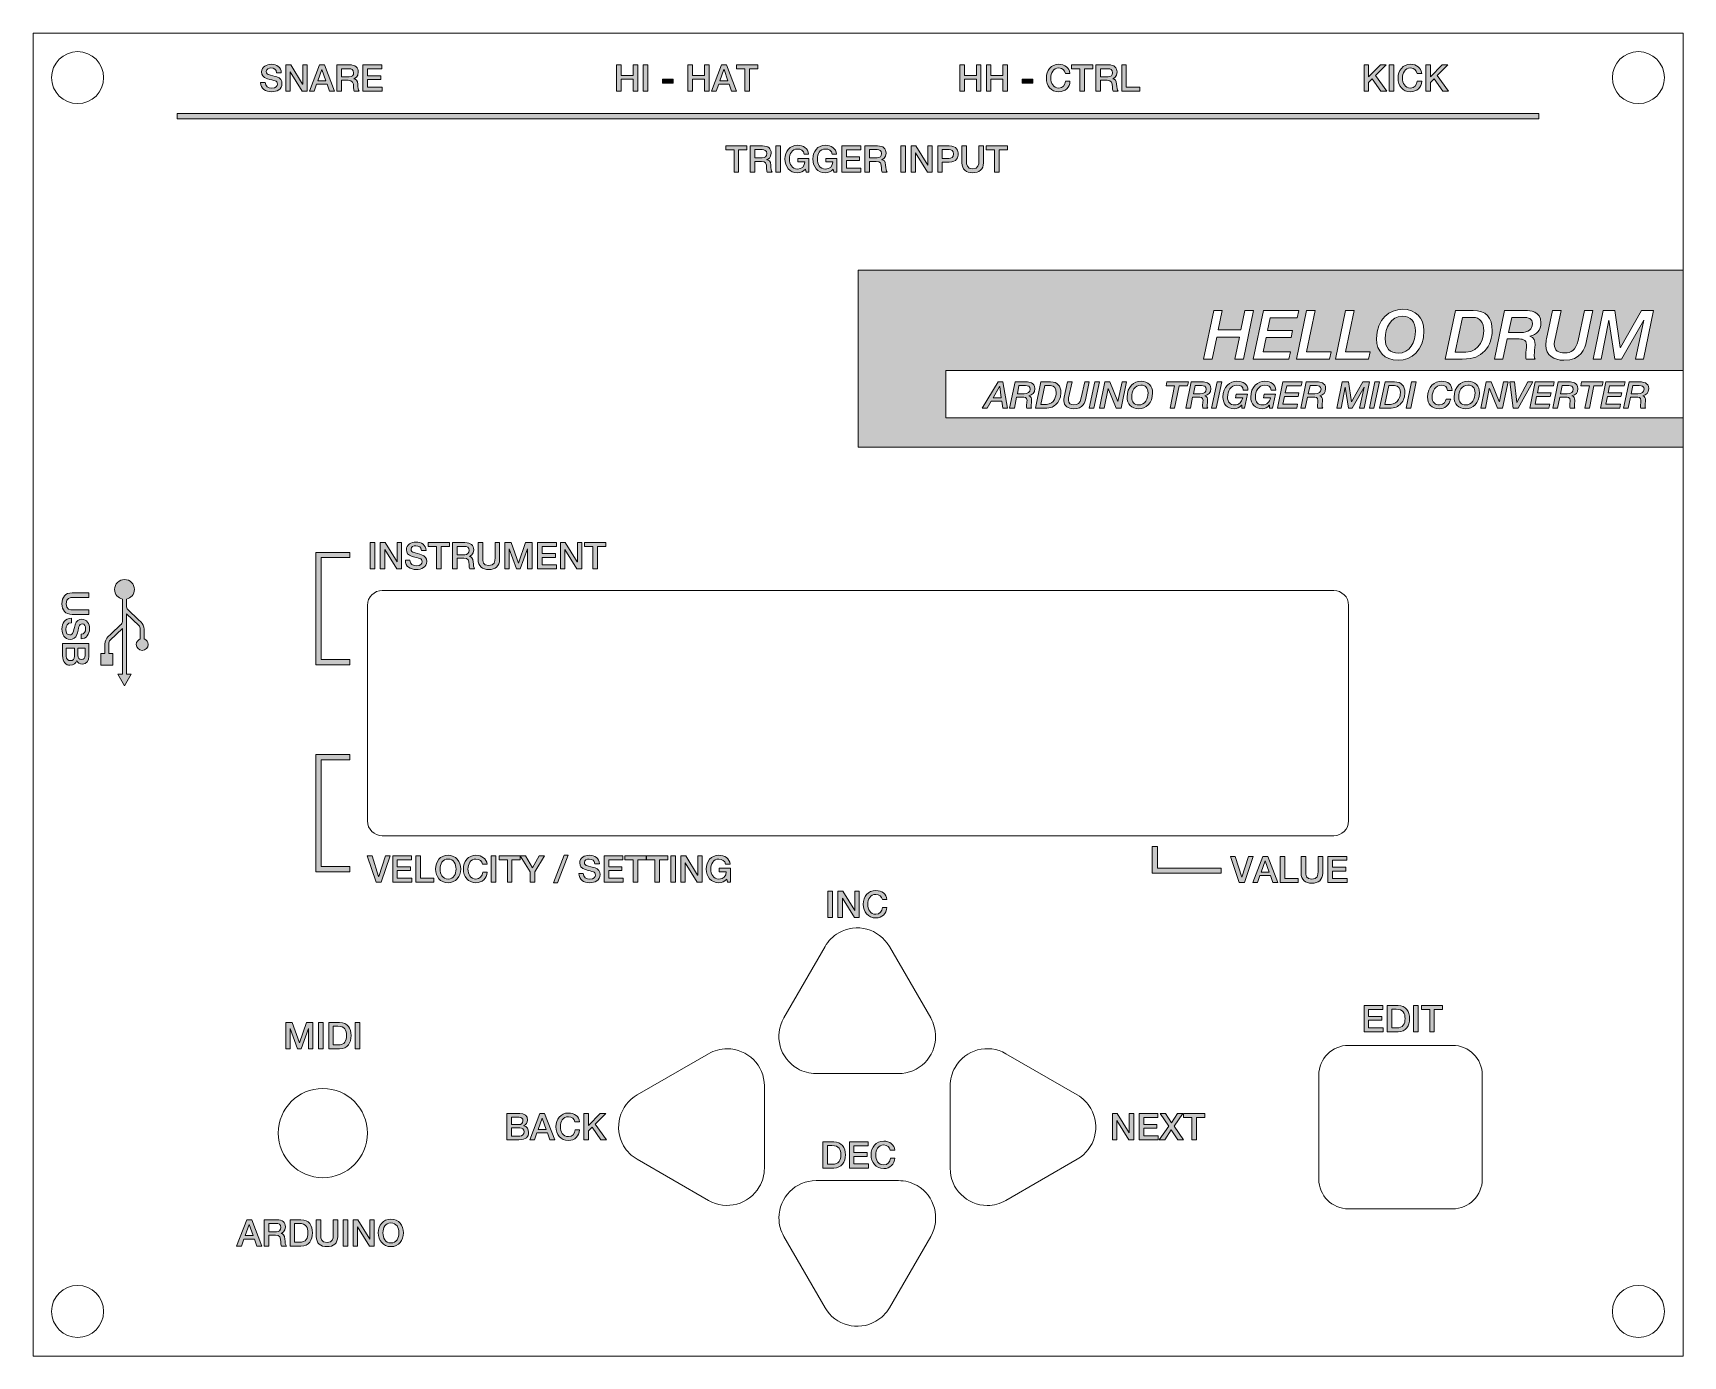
# Model space of a CAD drawing. Header units: inches. Extents: x 93 to 204, y -150 to -61.
import ezdxf

# ---------------------------------------------------------------- set-up
doc = ezdxf.new("R2010")
doc.units = ezdxf.units.IN
doc.header["$MEASUREMENT"] = 0
doc.layers.add('_U+30EC_U+30A4_U+30E4_U+30FC 1', color=7, linetype='Continuous')

# ---------------------------------------------------------------- blocks, each defined once
blk = doc.blocks.new('block 2')
at = {"layer": '_U+30EC_U+30A4_U+30E4_U+30FC 1', "true_color": 0x221814}
h = blk.add_hatch(color=250, dxfattribs=at)
h.dxf.hatch_style = 2
h.paths.add_polyline_path([(107.4, -140.56), (107.73, -140.56), (108.41, -142.33), (108.08, -142.33), (107.91, -141.86), (107.21, -141.86), (107.04, -142.33), (106.72, -142.33)])
h.paths.add_polyline_path([(107.29, -141.63), (107.83, -141.63), (107.56, -140.87), (107.56, -140.87)])
h = blk.add_hatch(color=250, dxfattribs=at)
h.dxf.hatch_style = 2
edge = h.paths.add_edge_path()
edge.add_spline(control_points=[(108.57, -140.56), (108.57, -140.56), (109.42, -140.56), (109.42, -140.56), (109.8, -140.56), (110, -140.74), (110, -141.04), (110, -141.38), (109.77, -141.46), (109.71, -141.48), (109.71, -141.48), (109.71, -141.49), (109.71, -141.49), (109.81, -141.5), (109.97, -141.58), (109.97, -141.86), (109.97, -142.07), (110, -142.26), (110.07, -142.33), (110.07, -142.33), (109.74, -142.33), (109.74, -142.33), (109.69, -142.25), (109.69, -142.15), (109.69, -142.07), (109.69, -141.74), (109.62, -141.6), (109.34, -141.6), (109.34, -141.6), (108.88, -141.6), (108.88, -141.6), (108.88, -141.6), (108.88, -142.33), (108.88, -142.33), (108.88, -142.33), (108.57, -142.33), (108.57, -142.33), (108.57, -142.33), (108.57, -140.56), (108.57, -140.56)], knot_values=[0, 0, 0, 0, 1, 1, 1, 2, 2, 2, 3, 3, 3, 4, 4, 4, 5, 5, 5, 6, 6, 6, 7, 7, 7, 8, 8, 8, 9, 9, 9, 10, 10, 10, 11, 11, 11, 12, 12, 12, 13, 13, 13, 13], degree=3, periodic=1)
edge = h.paths.add_edge_path()
edge.add_spline(control_points=[(108.88, -141.37), (108.88, -141.37), (109.39, -141.37), (109.39, -141.37), (109.58, -141.37), (109.69, -141.27), (109.69, -141.08), (109.69, -140.86), (109.55, -140.81), (109.38, -140.81), (109.38, -140.81), (108.88, -140.81), (108.88, -140.81), (108.88, -140.81), (108.88, -141.37), (108.88, -141.37)], knot_values=[0, 0, 0, 0, 1, 1, 1, 2, 2, 2, 3, 3, 3, 4, 4, 4, 5, 5, 5, 5], degree=3, periodic=1)
h = blk.add_hatch(color=250, dxfattribs=at)
h.dxf.hatch_style = 2
edge = h.paths.add_edge_path()
edge.add_spline(control_points=[(110.31, -140.56), (110.31, -140.56), (111.04, -140.56), (111.04, -140.56), (111.59, -140.56), (111.82, -140.96), (111.82, -141.44), (111.82, -141.93), (111.59, -142.33), (111.04, -142.33), (111.04, -142.33), (110.31, -142.33), (110.31, -142.33), (110.31, -142.33), (110.31, -140.56), (110.31, -140.56)], knot_values=[0, 0, 0, 0, 1, 1, 1, 2, 2, 2, 3, 3, 3, 4, 4, 4, 5, 5, 5, 5], degree=3, periodic=1)
edge = h.paths.add_edge_path()
edge.add_spline(control_points=[(110.62, -142.08), (110.62, -142.08), (110.93, -142.08), (110.93, -142.08), (111.41, -142.08), (111.51, -141.8), (111.51, -141.44), (111.51, -141.09), (111.41, -140.81), (110.93, -140.81), (110.93, -140.81), (110.62, -140.81), (110.62, -140.81), (110.62, -140.81), (110.62, -142.08), (110.62, -142.08)], knot_values=[0, 0, 0, 0, 1, 1, 1, 2, 2, 2, 3, 3, 3, 4, 4, 4, 5, 5, 5, 5], degree=3, periodic=1)
h = blk.add_hatch(color=250, dxfattribs=at)
h.dxf.hatch_style = 2
edge = h.paths.add_edge_path()
edge.add_spline(control_points=[(112.08, -140.56), (112.08, -140.56), (112.38, -140.56), (112.38, -140.56), (112.38, -140.56), (112.38, -141.59), (112.38, -141.59), (112.38, -141.83), (112.4, -142.1), (112.8, -142.1), (113.2, -142.1), (113.21, -141.83), (113.21, -141.59), (113.21, -141.59), (113.21, -140.56), (113.21, -140.56), (113.21, -140.56), (113.52, -140.56), (113.52, -140.56), (113.52, -140.56), (113.52, -141.69), (113.52, -141.69), (113.52, -142.14), (113.23, -142.37), (112.8, -142.37), (112.36, -142.37), (112.08, -142.14), (112.08, -141.69), (112.08, -141.69), (112.08, -140.56), (112.08, -140.56)], knot_values=[0, 0, 0, 0, 1, 1, 1, 2, 2, 2, 3, 3, 3, 4, 4, 4, 5, 5, 5, 6, 6, 6, 7, 7, 7, 8, 8, 8, 9, 9, 9, 10, 10, 10, 10], degree=3, periodic=1)
h = blk.add_hatch(color=250, dxfattribs=at)
h.dxf.hatch_style = 2
h.paths.add_polyline_path([(113.88, -140.56), (114.19, -140.56), (114.19, -142.33), (113.88, -142.33)])
h = blk.add_hatch(color=250, dxfattribs=at)
h.dxf.hatch_style = 2
h.paths.add_polyline_path([(114.55, -140.56), (114.88, -140.56), (115.68, -141.86), (115.69, -141.86), (115.69, -140.56), (115.98, -140.56), (115.98, -142.33), (115.66, -142.33), (114.85, -141.03), (114.85, -141.03), (114.85, -142.33), (114.55, -142.33)])
h = blk.add_hatch(color=250, dxfattribs=at)
h.dxf.hatch_style = 2
edge = h.paths.add_edge_path()
edge.add_spline(control_points=[(117.94, -141.44), (117.94, -141.95), (117.63, -142.37), (117.1, -142.37), (116.57, -142.37), (116.25, -141.95), (116.25, -141.44), (116.25, -140.94), (116.57, -140.52), (117.1, -140.52), (117.63, -140.52), (117.94, -140.94), (117.94, -141.44)], knot_values=[0, 0, 0, 0, 1, 1, 1, 2, 2, 2, 3, 3, 3, 4, 4, 4, 4], degree=3, periodic=1)
edge = h.paths.add_edge_path()
edge.add_spline(control_points=[(116.56, -141.44), (116.56, -141.78), (116.72, -142.12), (117.1, -142.12), (117.48, -142.12), (117.63, -141.78), (117.63, -141.44), (117.63, -141.11), (117.48, -140.77), (117.1, -140.77), (116.72, -140.77), (116.56, -141.11), (116.56, -141.44)], knot_values=[0, 0, 0, 0, 1, 1, 1, 2, 2, 2, 3, 3, 3, 4, 4, 4, 4], degree=3, periodic=1)
at = {"layer": '_U+30EC_U+30A4_U+30E4_U+30FC 1', "lineweight": 0}
for points in [[(107.4, -140.56), (107.73, -140.56), (108.41, -142.33), (108.08, -142.33), (107.91, -141.86), (107.21, -141.86), (107.04, -142.33), (106.72, -142.33), (107.4, -140.56)], [(107.29, -141.63), (107.83, -141.63), (107.56, -140.87), (107.56, -140.87), (107.29, -141.63)], [(113.88, -140.56), (114.19, -140.56), (114.19, -142.33), (113.88, -142.33), (113.88, -140.56)], [(114.55, -140.56), (114.88, -140.56), (115.68, -141.86), (115.69, -141.86), (115.69, -140.56), (115.98, -140.56), (115.98, -142.33), (115.66, -142.33), (114.85, -141.03), (114.85, -141.03), (114.85, -142.33), (114.55, -142.33), (114.55, -140.56)]]:
    blk.add_lwpolyline(points, dxfattribs=at)
for points, knots in [([(108.57, -140.56), (108.57, -140.56), (109.42, -140.56), (109.42, -140.56), (109.8, -140.56), (110, -140.74), (110, -141.04), (110, -141.38), (109.77, -141.46), (109.71, -141.48), (109.71, -141.48), (109.71, -141.49), (109.71, -141.49), (109.81, -141.5), (109.97, -141.58), (109.97, -141.86), (109.97, -142.07), (110, -142.26), (110.07, -142.33), (110.07, -142.33), (109.74, -142.33), (109.74, -142.33), (109.69, -142.25), (109.69, -142.15), (109.69, -142.07), (109.69, -141.74), (109.62, -141.6), (109.34, -141.6), (109.34, -141.6), (108.88, -141.6), (108.88, -141.6), (108.88, -141.6), (108.88, -142.33), (108.88, -142.33), (108.88, -142.33), (108.57, -142.33), (108.57, -142.33), (108.57, -142.33), (108.57, -140.56), (108.57, -140.56)], [0, 0, 0, 0, 1, 1, 1, 2, 2, 2, 3, 3, 3, 4, 4, 4, 5, 5, 5, 6, 6, 6, 7, 7, 7, 8, 8, 8, 9, 9, 9, 10, 10, 10, 11, 11, 11, 12, 12, 12, 13, 13, 13, 13]), ([(108.88, -141.37), (108.88, -141.37), (109.39, -141.37), (109.39, -141.37), (109.58, -141.37), (109.69, -141.27), (109.69, -141.08), (109.69, -140.86), (109.55, -140.81), (109.38, -140.81), (109.38, -140.81), (108.88, -140.81), (108.88, -140.81), (108.88, -140.81), (108.88, -141.37), (108.88, -141.37)], [0, 0, 0, 0, 1, 1, 1, 2, 2, 2, 3, 3, 3, 4, 4, 4, 5, 5, 5, 5]), ([(110.31, -140.56), (110.31, -140.56), (111.04, -140.56), (111.04, -140.56), (111.59, -140.56), (111.82, -140.96), (111.82, -141.44), (111.82, -141.93), (111.59, -142.33), (111.04, -142.33), (111.04, -142.33), (110.31, -142.33), (110.31, -142.33), (110.31, -142.33), (110.31, -140.56), (110.31, -140.56)], [0, 0, 0, 0, 1, 1, 1, 2, 2, 2, 3, 3, 3, 4, 4, 4, 5, 5, 5, 5]), ([(110.62, -142.08), (110.62, -142.08), (110.93, -142.08), (110.93, -142.08), (111.41, -142.08), (111.51, -141.8), (111.51, -141.44), (111.51, -141.09), (111.41, -140.81), (110.93, -140.81), (110.93, -140.81), (110.62, -140.81), (110.62, -140.81), (110.62, -140.81), (110.62, -142.08), (110.62, -142.08)], [0, 0, 0, 0, 1, 1, 1, 2, 2, 2, 3, 3, 3, 4, 4, 4, 5, 5, 5, 5]), ([(112.08, -140.56), (112.08, -140.56), (112.38, -140.56), (112.38, -140.56), (112.38, -140.56), (112.38, -141.59), (112.38, -141.59), (112.38, -141.83), (112.4, -142.1), (112.8, -142.1), (113.2, -142.1), (113.21, -141.83), (113.21, -141.59), (113.21, -141.59), (113.21, -140.56), (113.21, -140.56), (113.21, -140.56), (113.52, -140.56), (113.52, -140.56), (113.52, -140.56), (113.52, -141.69), (113.52, -141.69), (113.52, -142.14), (113.23, -142.37), (112.8, -142.37), (112.36, -142.37), (112.08, -142.14), (112.08, -141.69), (112.08, -141.69), (112.08, -140.56), (112.08, -140.56)], [0, 0, 0, 0, 1, 1, 1, 2, 2, 2, 3, 3, 3, 4, 4, 4, 5, 5, 5, 6, 6, 6, 7, 7, 7, 8, 8, 8, 9, 9, 9, 10, 10, 10, 10]), ([(117.94, -141.44), (117.94, -141.95), (117.63, -142.37), (117.1, -142.37), (116.57, -142.37), (116.25, -141.95), (116.25, -141.44), (116.25, -140.94), (116.57, -140.52), (117.1, -140.52), (117.63, -140.52), (117.94, -140.94), (117.94, -141.44)], [0, 0, 0, 0, 1, 1, 1, 2, 2, 2, 3, 3, 3, 4, 4, 4, 4]), ([(116.56, -141.44), (116.56, -141.78), (116.72, -142.12), (117.1, -142.12), (117.48, -142.12), (117.63, -141.78), (117.63, -141.44), (117.63, -141.11), (117.48, -140.77), (117.1, -140.77), (116.72, -140.77), (116.56, -141.11), (116.56, -141.44)], [0, 0, 0, 0, 1, 1, 1, 2, 2, 2, 3, 3, 3, 4, 4, 4, 4])]:
    blk.add_open_spline(points, degree=3, knots=knots, dxfattribs=at)
blk = doc.blocks.new('block 3')
at = {"layer": '_U+30EC_U+30A4_U+30E4_U+30FC 1', "color": 250, "lineweight": 9, "true_color": 0x221814}
blk.add_open_spline([(143.53, -141.68), (143.53, -141.68), (146.3, -146.48), (146.3, -146.48), (146.99, -147.67), (148.52, -148.08), (149.72, -147.39), (150.1, -147.17), (150.41, -146.86), (150.63, -146.48), (150.63, -146.48), (153.41, -141.68), (153.41, -141.68), (154.1, -140.48), (153.69, -138.95), (152.49, -138.26), (152.11, -138.04), (151.68, -137.93), (151.24, -137.93), (151.24, -137.93), (145.7, -137.93), (145.7, -137.93), (144.32, -137.93), (143.2, -139.05), (143.2, -140.43), (143.2, -140.87), (143.31, -141.3), (143.53, -141.68)], degree=3, knots=[0, 0, 0, 0, 1, 1, 1, 2, 2, 2, 3, 3, 3, 4, 4, 4, 5, 5, 5, 6, 6, 6, 7, 7, 7, 8, 8, 8, 9, 9, 9, 9], dxfattribs=at)
blk = doc.blocks.new('block 4')
at = {"layer": '_U+30EC_U+30A4_U+30E4_U+30FC 1', "color": 250, "lineweight": 9, "true_color": 0x221814}
blk.add_open_spline([(153.41, -126.98), (153.41, -126.98), (150.63, -122.18), (150.63, -122.18), (149.94, -120.98), (148.41, -120.57), (147.22, -121.26), (146.84, -121.48), (146.52, -121.8), (146.3, -122.18), (146.3, -122.18), (143.53, -126.98), (143.53, -126.98), (142.84, -128.17), (143.25, -129.7), (144.45, -130.39), (144.83, -130.61), (145.26, -130.73), (145.7, -130.73), (145.7, -130.73), (151.24, -130.73), (151.24, -130.73), (152.62, -130.73), (153.74, -129.61), (153.74, -128.23), (153.74, -127.79), (153.62, -127.36), (153.41, -126.98)], degree=3, knots=[0, 0, 0, 0, 1, 1, 1, 2, 2, 2, 3, 3, 3, 4, 4, 4, 5, 5, 5, 6, 6, 6, 7, 7, 7, 8, 8, 8, 9, 9, 9, 9], dxfattribs=at)
blk = doc.blocks.new('block 5')
at = {"layer": '_U+30EC_U+30A4_U+30E4_U+30FC 1', "color": 250, "lineweight": 9, "true_color": 0x221814}
blk.add_open_spline([(133.67, -136.49), (133.67, -136.49), (138.47, -139.26), (138.47, -139.26), (139.66, -139.95), (141.19, -139.54), (141.88, -138.35), (142.1, -137.97), (142.22, -137.54), (142.22, -137.1), (142.22, -137.1), (142.22, -131.56), (142.22, -131.56), (142.22, -130.17), (141.1, -129.06), (139.72, -129.06), (139.28, -129.06), (138.85, -129.17), (138.47, -129.39), (138.47, -129.39), (133.67, -132.16), (133.67, -132.16), (132.47, -132.85), (132.06, -134.38), (132.75, -135.58), (132.97, -135.96), (133.29, -136.27), (133.67, -136.49)], degree=3, knots=[0, 0, 0, 0, 1, 1, 1, 2, 2, 2, 3, 3, 3, 4, 4, 4, 5, 5, 5, 6, 6, 6, 7, 7, 7, 8, 8, 8, 9, 9, 9, 9], dxfattribs=at)
blk = doc.blocks.new('block 6')
at = {"layer": '_U+30EC_U+30A4_U+30E4_U+30FC 1', "color": 250, "lineweight": 9, "true_color": 0x221814}
blk.add_open_spline([(158.47, -139.26), (158.47, -139.26), (163.27, -136.49), (163.27, -136.49), (164.46, -135.8), (164.87, -134.27), (164.18, -133.08), (163.96, -132.7), (163.65, -132.38), (163.27, -132.16), (163.27, -132.16), (158.47, -129.39), (158.47, -129.39), (157.27, -128.7), (155.74, -129.11), (155.05, -130.31), (154.83, -130.69), (154.72, -131.12), (154.72, -131.56), (154.72, -131.56), (154.72, -137.1), (154.72, -137.1), (154.72, -138.48), (155.84, -139.6), (157.22, -139.6), (157.66, -139.6), (158.09, -139.48), (158.47, -139.26)], degree=3, knots=[0, 0, 0, 0, 1, 1, 1, 2, 2, 2, 3, 3, 3, 4, 4, 4, 5, 5, 5, 6, 6, 6, 7, 7, 7, 8, 8, 8, 9, 9, 9, 9], dxfattribs=at)
blk = doc.blocks.new('block 7')
at = {"layer": '_U+30EC_U+30A4_U+30E4_U+30FC 1', "color": 250, "lineweight": 9, "true_color": 0x221814}
blk.add_open_spline([(188.52, -128.83), (188.52, -128.83), (181.52, -128.83), (181.52, -128.83), (180.41, -128.83), (179.52, -129.72), (179.52, -130.83), (179.52, -130.83), (179.52, -137.83), (179.52, -137.83), (179.52, -138.93), (180.41, -139.83), (181.52, -139.83), (181.52, -139.83), (188.52, -139.83), (188.52, -139.83), (189.62, -139.83), (190.52, -138.93), (190.52, -137.83), (190.52, -137.83), (190.52, -130.83), (190.52, -130.83), (190.52, -129.72), (189.62, -128.83), (188.52, -128.83)], degree=3, knots=[0, 0, 0, 0, 1, 1, 1, 2, 2, 2, 3, 3, 3, 4, 4, 4, 5, 5, 5, 6, 6, 6, 7, 7, 7, 8, 8, 8, 8], dxfattribs=at)
blk = doc.blocks.new('block 8')
at = {"layer": '_U+30EC_U+30A4_U+30E4_U+30FC 1', "color": 250, "lineweight": 9, "true_color": 0x221814}
blk.add_open_spline([(115.52, -134.73), (115.52, -136.38), (114.18, -137.73), (112.52, -137.73), (110.86, -137.73), (109.52, -136.38), (109.52, -134.73), (109.52, -133.07), (110.86, -131.73), (112.52, -131.73), (114.18, -131.73), (115.52, -133.07), (115.52, -134.73), (115.52, -134.73), (115.52, -134.73), (115.52, -134.73)], degree=3, knots=[0, 0, 0, 0, 1, 1, 1, 2, 2, 2, 3, 3, 3, 4, 4, 4, 5, 5, 5, 5], dxfattribs=at)
blk = doc.blocks.new('block 9')
at = {"layer": '_U+30EC_U+30A4_U+30E4_U+30FC 1', "color": 250, "lineweight": 9, "true_color": 0x221814}
blk.add_open_spline([(97.77, -146.73), (97.77, -147.69), (96.99, -148.48), (96.02, -148.48), (95.05, -148.48), (94.27, -147.69), (94.27, -146.73), (94.27, -145.76), (95.05, -144.98), (96.02, -144.98), (96.99, -144.98), (97.77, -145.76), (97.77, -146.73), (97.77, -146.73), (97.77, -146.73), (97.77, -146.73)], degree=3, knots=[0, 0, 0, 0, 1, 1, 1, 2, 2, 2, 3, 3, 3, 4, 4, 4, 5, 5, 5, 5], dxfattribs=at)
blk = doc.blocks.new('block 10')
at = {"layer": '_U+30EC_U+30A4_U+30E4_U+30FC 1', "color": 250, "lineweight": 9, "true_color": 0x221814}
blk.add_open_spline([(181.52, -113.73), (181.52, -113.73), (181.52, -99.23), (181.52, -99.23), (181.52, -98.67), (181.07, -98.23), (180.52, -98.23), (180.52, -98.23), (116.52, -98.23), (116.52, -98.23), (115.97, -98.23), (115.52, -98.67), (115.52, -99.23), (115.52, -99.23), (115.52, -113.73), (115.52, -113.73), (115.52, -114.28), (115.97, -114.73), (116.52, -114.73), (116.52, -114.73), (180.52, -114.73), (180.52, -114.73), (181.07, -114.73), (181.52, -114.28), (181.52, -113.73)], degree=3, knots=[0, 0, 0, 0, 1, 1, 1, 2, 2, 2, 3, 3, 3, 4, 4, 4, 5, 5, 5, 6, 6, 6, 7, 7, 7, 8, 8, 8, 8], dxfattribs=at)
blk = doc.blocks.new('block 11')
at = {"layer": '_U+30EC_U+30A4_U+30E4_U+30FC 1', "color": 250, "lineweight": 9, "true_color": 0x221814}
blk.add_open_spline([(202.77, -63.73), (202.77, -64.69), (201.99, -65.48), (201.02, -65.48), (200.05, -65.48), (199.27, -64.69), (199.27, -63.73), (199.27, -62.76), (200.05, -61.98), (201.02, -61.98), (201.99, -61.98), (202.77, -62.76), (202.77, -63.73), (202.77, -63.73), (202.77, -63.73), (202.77, -63.73)], degree=3, knots=[0, 0, 0, 0, 1, 1, 1, 2, 2, 2, 3, 3, 3, 4, 4, 4, 5, 5, 5, 5], dxfattribs=at)
blk = doc.blocks.new('block 12')
at = {"layer": '_U+30EC_U+30A4_U+30E4_U+30FC 1', "color": 250, "lineweight": 9, "true_color": 0x221814}
blk.add_open_spline([(202.77, -146.73), (202.77, -147.69), (201.99, -148.48), (201.02, -148.48), (200.05, -148.48), (199.27, -147.69), (199.27, -146.73), (199.27, -145.76), (200.05, -144.98), (201.02, -144.98), (201.99, -144.98), (202.77, -145.76), (202.77, -146.73), (202.77, -146.73), (202.77, -146.73), (202.77, -146.73)], degree=3, knots=[0, 0, 0, 0, 1, 1, 1, 2, 2, 2, 3, 3, 3, 4, 4, 4, 5, 5, 5, 5], dxfattribs=at)
blk = doc.blocks.new('block 13')
at = {"layer": '_U+30EC_U+30A4_U+30E4_U+30FC 1', "color": 250, "lineweight": 9, "true_color": 0x221814}
blk.add_lwpolyline([(93.02, -60.73), (204.02, -60.73), (204.02, -149.73), (93.02, -149.73), (93.02, -60.73)], dxfattribs=at)
blk = doc.blocks.new('block 14')
at = {"layer": '_U+30EC_U+30A4_U+30E4_U+30FC 1', "color": 250, "lineweight": 9, "true_color": 0x221814}
blk.add_open_spline([(97.77, -63.73), (97.77, -64.69), (96.99, -65.48), (96.02, -65.48), (95.05, -65.48), (94.27, -64.69), (94.27, -63.73), (94.27, -62.76), (95.05, -61.98), (96.02, -61.98), (96.99, -61.98), (97.77, -62.76), (97.77, -63.73), (97.77, -63.73), (97.77, -63.73), (97.77, -63.73)], degree=3, knots=[0, 0, 0, 0, 1, 1, 1, 2, 2, 2, 3, 3, 3, 4, 4, 4, 5, 5, 5, 5], dxfattribs=at)
blk = doc.blocks.new('block 15')
at = {"layer": '_U+30EC_U+30A4_U+30E4_U+30FC 1', "true_color": 0x221814}
h = blk.add_hatch(color=250, dxfattribs=at)
h.dxf.hatch_style = 2
h.paths.add_polyline_path([(139.63, -68.32), (141.05, -68.32), (141.05, -68.59), (140.49, -68.59), (140.49, -70.09), (140.18, -70.09), (140.18, -68.59), (139.63, -68.59)])
h = blk.add_hatch(color=250, dxfattribs=at)
h.dxf.hatch_style = 2
edge = h.paths.add_edge_path()
edge.add_spline(control_points=[(141.26, -68.32), (141.26, -68.32), (142.1, -68.32), (142.1, -68.32), (142.49, -68.32), (142.68, -68.5), (142.68, -68.8), (142.68, -69.14), (142.45, -69.22), (142.39, -69.24), (142.39, -69.24), (142.39, -69.25), (142.39, -69.25), (142.5, -69.26), (142.65, -69.34), (142.65, -69.62), (142.65, -69.83), (142.68, -70.01), (142.75, -70.09), (142.75, -70.09), (142.42, -70.09), (142.42, -70.09), (142.37, -70.01), (142.37, -69.91), (142.37, -69.83), (142.37, -69.5), (142.31, -69.36), (142.02, -69.36), (142.02, -69.36), (141.57, -69.36), (141.57, -69.36), (141.57, -69.36), (141.57, -70.09), (141.57, -70.09), (141.57, -70.09), (141.26, -70.09), (141.26, -70.09), (141.26, -70.09), (141.26, -68.32), (141.26, -68.32)], knot_values=[0, 0, 0, 0, 1, 1, 1, 2, 2, 2, 3, 3, 3, 4, 4, 4, 5, 5, 5, 6, 6, 6, 7, 7, 7, 8, 8, 8, 9, 9, 9, 10, 10, 10, 11, 11, 11, 12, 12, 12, 13, 13, 13, 13], degree=3, periodic=1)
edge = h.paths.add_edge_path()
edge.add_spline(control_points=[(141.57, -69.12), (141.57, -69.12), (142.07, -69.12), (142.07, -69.12), (142.27, -69.12), (142.38, -69.03), (142.38, -68.84), (142.38, -68.62), (142.23, -68.57), (142.07, -68.57), (142.07, -68.57), (141.57, -68.57), (141.57, -68.57), (141.57, -68.57), (141.57, -69.12), (141.57, -69.12)], knot_values=[0, 0, 0, 0, 1, 1, 1, 2, 2, 2, 3, 3, 3, 4, 4, 4, 5, 5, 5, 5], degree=3, periodic=1)
h = blk.add_hatch(color=250, dxfattribs=at)
h.dxf.hatch_style = 2
h.paths.add_polyline_path([(143, -68.32), (143.31, -68.32), (143.31, -70.09), (143, -70.09)])
h = blk.add_hatch(color=250, dxfattribs=at)
h.dxf.hatch_style = 2
edge = h.paths.add_edge_path()
edge.add_spline(control_points=[(145.22, -70.09), (145.22, -70.09), (145.03, -70.09), (145.03, -70.09), (145.03, -70.09), (144.98, -69.88), (144.98, -69.88), (144.81, -70.07), (144.66, -70.13), (144.45, -70.13), (143.92, -70.13), (143.6, -69.71), (143.6, -69.2), (143.6, -68.7), (143.92, -68.28), (144.45, -68.28), (144.83, -68.28), (145.16, -68.48), (145.2, -68.88), (145.2, -68.88), (144.9, -68.88), (144.9, -68.88), (144.87, -68.65), (144.67, -68.53), (144.45, -68.53), (144.07, -68.53), (143.91, -68.86), (143.91, -69.2), (143.91, -69.54), (144.07, -69.88), (144.45, -69.88), (144.76, -69.88), (144.94, -69.69), (144.94, -69.39), (144.94, -69.39), (144.47, -69.39), (144.47, -69.39), (144.47, -69.39), (144.47, -69.16), (144.47, -69.16), (144.47, -69.16), (145.22, -69.16), (145.22, -69.16), (145.22, -69.16), (145.22, -70.09), (145.22, -70.09)], knot_values=[0, 0, 0, 0, 1, 1, 1, 2, 2, 2, 3, 3, 3, 4, 4, 4, 5, 5, 5, 6, 6, 6, 7, 7, 7, 8, 8, 8, 9, 9, 9, 10, 10, 10, 11, 11, 11, 12, 12, 12, 13, 13, 13, 14, 14, 14, 15, 15, 15, 15], degree=3, periodic=1)
h = blk.add_hatch(color=250, dxfattribs=at)
h.dxf.hatch_style = 2
edge = h.paths.add_edge_path()
edge.add_spline(control_points=[(147.1, -70.09), (147.1, -70.09), (146.9, -70.09), (146.9, -70.09), (146.9, -70.09), (146.85, -69.88), (146.85, -69.88), (146.69, -70.07), (146.54, -70.13), (146.32, -70.13), (145.79, -70.13), (145.48, -69.71), (145.48, -69.2), (145.48, -68.7), (145.79, -68.28), (146.32, -68.28), (146.71, -68.28), (147.03, -68.48), (147.08, -68.88), (147.08, -68.88), (146.78, -68.88), (146.78, -68.88), (146.75, -68.65), (146.54, -68.53), (146.32, -68.53), (145.94, -68.53), (145.79, -68.86), (145.79, -69.2), (145.79, -69.54), (145.94, -69.88), (146.32, -69.88), (146.64, -69.88), (146.81, -69.69), (146.82, -69.39), (146.82, -69.39), (146.35, -69.39), (146.35, -69.39), (146.35, -69.39), (146.35, -69.16), (146.35, -69.16), (146.35, -69.16), (147.1, -69.16), (147.1, -69.16), (147.1, -69.16), (147.1, -70.09), (147.1, -70.09)], knot_values=[0, 0, 0, 0, 1, 1, 1, 2, 2, 2, 3, 3, 3, 4, 4, 4, 5, 5, 5, 6, 6, 6, 7, 7, 7, 8, 8, 8, 9, 9, 9, 10, 10, 10, 11, 11, 11, 12, 12, 12, 13, 13, 13, 14, 14, 14, 15, 15, 15, 15], degree=3, periodic=1)
h = blk.add_hatch(color=250, dxfattribs=at)
h.dxf.hatch_style = 2
h.paths.add_polyline_path([(147.43, -68.32), (148.7, -68.32), (148.7, -68.59), (147.74, -68.59), (147.74, -69.05), (148.63, -69.05), (148.63, -69.3), (147.74, -69.3), (147.74, -69.82), (148.72, -69.82), (148.72, -70.09), (147.43, -70.09)])
h = blk.add_hatch(color=250, dxfattribs=at)
h.dxf.hatch_style = 2
edge = h.paths.add_edge_path()
edge.add_spline(control_points=[(148.99, -68.32), (148.99, -68.32), (149.83, -68.32), (149.83, -68.32), (150.22, -68.32), (150.41, -68.5), (150.41, -68.8), (150.41, -69.14), (150.18, -69.22), (150.12, -69.24), (150.12, -69.24), (150.12, -69.25), (150.12, -69.25), (150.23, -69.26), (150.38, -69.34), (150.38, -69.62), (150.38, -69.83), (150.41, -70.01), (150.48, -70.09), (150.48, -70.09), (150.15, -70.09), (150.15, -70.09), (150.1, -70.01), (150.1, -69.91), (150.1, -69.83), (150.1, -69.5), (150.04, -69.36), (149.75, -69.36), (149.75, -69.36), (149.3, -69.36), (149.3, -69.36), (149.3, -69.36), (149.3, -70.09), (149.3, -70.09), (149.3, -70.09), (148.99, -70.09), (148.99, -70.09), (148.99, -70.09), (148.99, -68.32), (148.99, -68.32)], knot_values=[0, 0, 0, 0, 1, 1, 1, 2, 2, 2, 3, 3, 3, 4, 4, 4, 5, 5, 5, 6, 6, 6, 7, 7, 7, 8, 8, 8, 9, 9, 9, 10, 10, 10, 11, 11, 11, 12, 12, 12, 13, 13, 13, 13], degree=3, periodic=1)
edge = h.paths.add_edge_path()
edge.add_spline(control_points=[(149.3, -69.12), (149.3, -69.12), (149.8, -69.12), (149.8, -69.12), (150, -69.12), (150.1, -69.03), (150.1, -68.84), (150.1, -68.62), (149.96, -68.57), (149.8, -68.57), (149.8, -68.57), (149.3, -68.57), (149.3, -68.57), (149.3, -68.57), (149.3, -69.12), (149.3, -69.12)], knot_values=[0, 0, 0, 0, 1, 1, 1, 2, 2, 2, 3, 3, 3, 4, 4, 4, 5, 5, 5, 5], degree=3, periodic=1)
h = blk.add_hatch(color=250, dxfattribs=at)
h.dxf.hatch_style = 2
h.paths.add_polyline_path([(151.41, -68.32), (151.72, -68.32), (151.72, -70.09), (151.41, -70.09)])
h = blk.add_hatch(color=250, dxfattribs=at)
h.dxf.hatch_style = 2
h.paths.add_polyline_path([(152.09, -68.32), (152.41, -68.32), (153.22, -69.62), (153.22, -69.62), (153.22, -68.32), (153.52, -68.32), (153.52, -70.09), (153.19, -70.09), (152.39, -68.79), (152.38, -68.79), (152.38, -70.09), (152.09, -70.09)])
h = blk.add_hatch(color=250, dxfattribs=at)
h.dxf.hatch_style = 2
edge = h.paths.add_edge_path()
edge.add_spline(control_points=[(153.88, -68.32), (153.88, -68.32), (154.66, -68.32), (154.66, -68.32), (155.16, -68.32), (155.26, -68.65), (155.26, -68.87), (155.26, -69.08), (155.16, -69.41), (154.66, -69.41), (154.66, -69.41), (154.19, -69.41), (154.19, -69.41), (154.19, -69.41), (154.19, -70.09), (154.19, -70.09), (154.19, -70.09), (153.88, -70.09), (153.88, -70.09), (153.88, -70.09), (153.88, -68.32), (153.88, -68.32)], knot_values=[0, 0, 0, 0, 1, 1, 1, 2, 2, 2, 3, 3, 3, 4, 4, 4, 5, 5, 5, 6, 6, 6, 7, 7, 7, 7], degree=3, periodic=1)
edge = h.paths.add_edge_path()
edge.add_spline(control_points=[(154.19, -69.16), (154.19, -69.16), (154.64, -69.16), (154.64, -69.16), (154.78, -69.16), (154.95, -69.09), (154.95, -68.86), (154.95, -68.63), (154.81, -68.57), (154.65, -68.57), (154.65, -68.57), (154.19, -68.57), (154.19, -68.57), (154.19, -68.57), (154.19, -69.16), (154.19, -69.16)], knot_values=[0, 0, 0, 0, 1, 1, 1, 2, 2, 2, 3, 3, 3, 4, 4, 4, 5, 5, 5, 5], degree=3, periodic=1)
h = blk.add_hatch(color=250, dxfattribs=at)
h.dxf.hatch_style = 2
edge = h.paths.add_edge_path()
edge.add_spline(control_points=[(155.51, -68.32), (155.51, -68.32), (155.82, -68.32), (155.82, -68.32), (155.82, -68.32), (155.82, -69.35), (155.82, -69.35), (155.82, -69.59), (155.83, -69.86), (156.23, -69.86), (156.63, -69.86), (156.65, -69.59), (156.65, -69.35), (156.65, -69.35), (156.65, -68.32), (156.65, -68.32), (156.65, -68.32), (156.96, -68.32), (156.96, -68.32), (156.96, -68.32), (156.96, -69.45), (156.96, -69.45), (156.96, -69.9), (156.67, -70.13), (156.23, -70.13), (155.8, -70.13), (155.51, -69.9), (155.51, -69.45), (155.51, -69.45), (155.51, -68.32), (155.51, -68.32)], knot_values=[0, 0, 0, 0, 1, 1, 1, 2, 2, 2, 3, 3, 3, 4, 4, 4, 5, 5, 5, 6, 6, 6, 7, 7, 7, 8, 8, 8, 9, 9, 9, 10, 10, 10, 10], degree=3, periodic=1)
h = blk.add_hatch(color=250, dxfattribs=at)
h.dxf.hatch_style = 2
h.paths.add_polyline_path([(157.14, -68.32), (158.57, -68.32), (158.57, -68.59), (158.01, -68.59), (158.01, -70.09), (157.7, -70.09), (157.7, -68.59), (157.14, -68.59)])
at = {"layer": '_U+30EC_U+30A4_U+30E4_U+30FC 1', "lineweight": 0}
for points in [[(139.63, -68.32), (141.05, -68.32), (141.05, -68.59), (140.49, -68.59), (140.49, -70.09), (140.18, -70.09), (140.18, -68.59), (139.63, -68.59), (139.63, -68.32)], [(143, -68.32), (143.31, -68.32), (143.31, -70.09), (143, -70.09), (143, -68.32)], [(147.43, -68.32), (148.7, -68.32), (148.7, -68.59), (147.74, -68.59), (147.74, -69.05), (148.63, -69.05), (148.63, -69.3), (147.74, -69.3), (147.74, -69.82), (148.72, -69.82), (148.72, -70.09), (147.43, -70.09), (147.43, -68.32)], [(151.41, -68.32), (151.72, -68.32), (151.72, -70.09), (151.41, -70.09), (151.41, -68.32)], [(152.09, -68.32), (152.41, -68.32), (153.22, -69.62), (153.22, -69.62), (153.22, -68.32), (153.52, -68.32), (153.52, -70.09), (153.19, -70.09), (152.39, -68.79), (152.38, -68.79), (152.38, -70.09), (152.09, -70.09), (152.09, -68.32)], [(157.14, -68.32), (158.57, -68.32), (158.57, -68.59), (158.01, -68.59), (158.01, -70.09), (157.7, -70.09), (157.7, -68.59), (157.14, -68.59), (157.14, -68.32)]]:
    blk.add_lwpolyline(points, dxfattribs=at)
for points, knots in [([(141.26, -68.32), (141.26, -68.32), (142.1, -68.32), (142.1, -68.32), (142.49, -68.32), (142.68, -68.5), (142.68, -68.8), (142.68, -69.14), (142.45, -69.22), (142.39, -69.24), (142.39, -69.24), (142.39, -69.25), (142.39, -69.25), (142.5, -69.26), (142.65, -69.34), (142.65, -69.62), (142.65, -69.83), (142.68, -70.01), (142.75, -70.09), (142.75, -70.09), (142.42, -70.09), (142.42, -70.09), (142.37, -70.01), (142.37, -69.91), (142.37, -69.83), (142.37, -69.5), (142.31, -69.36), (142.02, -69.36), (142.02, -69.36), (141.57, -69.36), (141.57, -69.36), (141.57, -69.36), (141.57, -70.09), (141.57, -70.09), (141.57, -70.09), (141.26, -70.09), (141.26, -70.09), (141.26, -70.09), (141.26, -68.32), (141.26, -68.32)], [0, 0, 0, 0, 1, 1, 1, 2, 2, 2, 3, 3, 3, 4, 4, 4, 5, 5, 5, 6, 6, 6, 7, 7, 7, 8, 8, 8, 9, 9, 9, 10, 10, 10, 11, 11, 11, 12, 12, 12, 13, 13, 13, 13]), ([(141.57, -69.12), (141.57, -69.12), (142.07, -69.12), (142.07, -69.12), (142.27, -69.12), (142.38, -69.03), (142.38, -68.84), (142.38, -68.62), (142.23, -68.57), (142.07, -68.57), (142.07, -68.57), (141.57, -68.57), (141.57, -68.57), (141.57, -68.57), (141.57, -69.12), (141.57, -69.12)], [0, 0, 0, 0, 1, 1, 1, 2, 2, 2, 3, 3, 3, 4, 4, 4, 5, 5, 5, 5]), ([(145.22, -70.09), (145.22, -70.09), (145.03, -70.09), (145.03, -70.09), (145.03, -70.09), (144.98, -69.88), (144.98, -69.88), (144.81, -70.07), (144.66, -70.13), (144.45, -70.13), (143.92, -70.13), (143.6, -69.71), (143.6, -69.2), (143.6, -68.7), (143.92, -68.28), (144.45, -68.28), (144.83, -68.28), (145.16, -68.48), (145.2, -68.88), (145.2, -68.88), (144.9, -68.88), (144.9, -68.88), (144.87, -68.65), (144.67, -68.53), (144.45, -68.53), (144.07, -68.53), (143.91, -68.86), (143.91, -69.2), (143.91, -69.54), (144.07, -69.88), (144.45, -69.88), (144.76, -69.88), (144.94, -69.69), (144.94, -69.39), (144.94, -69.39), (144.47, -69.39), (144.47, -69.39), (144.47, -69.39), (144.47, -69.16), (144.47, -69.16), (144.47, -69.16), (145.22, -69.16), (145.22, -69.16), (145.22, -69.16), (145.22, -70.09), (145.22, -70.09)], [0, 0, 0, 0, 1, 1, 1, 2, 2, 2, 3, 3, 3, 4, 4, 4, 5, 5, 5, 6, 6, 6, 7, 7, 7, 8, 8, 8, 9, 9, 9, 10, 10, 10, 11, 11, 11, 12, 12, 12, 13, 13, 13, 14, 14, 14, 15, 15, 15, 15]), ([(147.1, -70.09), (147.1, -70.09), (146.9, -70.09), (146.9, -70.09), (146.9, -70.09), (146.85, -69.88), (146.85, -69.88), (146.69, -70.07), (146.54, -70.13), (146.32, -70.13), (145.79, -70.13), (145.48, -69.71), (145.48, -69.2), (145.48, -68.7), (145.79, -68.28), (146.32, -68.28), (146.71, -68.28), (147.03, -68.48), (147.08, -68.88), (147.08, -68.88), (146.78, -68.88), (146.78, -68.88), (146.75, -68.65), (146.54, -68.53), (146.32, -68.53), (145.94, -68.53), (145.79, -68.86), (145.79, -69.2), (145.79, -69.54), (145.94, -69.88), (146.32, -69.88), (146.64, -69.88), (146.81, -69.69), (146.82, -69.39), (146.82, -69.39), (146.35, -69.39), (146.35, -69.39), (146.35, -69.39), (146.35, -69.16), (146.35, -69.16), (146.35, -69.16), (147.1, -69.16), (147.1, -69.16), (147.1, -69.16), (147.1, -70.09), (147.1, -70.09)], [0, 0, 0, 0, 1, 1, 1, 2, 2, 2, 3, 3, 3, 4, 4, 4, 5, 5, 5, 6, 6, 6, 7, 7, 7, 8, 8, 8, 9, 9, 9, 10, 10, 10, 11, 11, 11, 12, 12, 12, 13, 13, 13, 14, 14, 14, 15, 15, 15, 15]), ([(148.99, -68.32), (148.99, -68.32), (149.83, -68.32), (149.83, -68.32), (150.22, -68.32), (150.41, -68.5), (150.41, -68.8), (150.41, -69.14), (150.18, -69.22), (150.12, -69.24), (150.12, -69.24), (150.12, -69.25), (150.12, -69.25), (150.23, -69.26), (150.38, -69.34), (150.38, -69.62), (150.38, -69.83), (150.41, -70.01), (150.48, -70.09), (150.48, -70.09), (150.15, -70.09), (150.15, -70.09), (150.1, -70.01), (150.1, -69.91), (150.1, -69.83), (150.1, -69.5), (150.04, -69.36), (149.75, -69.36), (149.75, -69.36), (149.3, -69.36), (149.3, -69.36), (149.3, -69.36), (149.3, -70.09), (149.3, -70.09), (149.3, -70.09), (148.99, -70.09), (148.99, -70.09), (148.99, -70.09), (148.99, -68.32), (148.99, -68.32)], [0, 0, 0, 0, 1, 1, 1, 2, 2, 2, 3, 3, 3, 4, 4, 4, 5, 5, 5, 6, 6, 6, 7, 7, 7, 8, 8, 8, 9, 9, 9, 10, 10, 10, 11, 11, 11, 12, 12, 12, 13, 13, 13, 13]), ([(149.3, -69.12), (149.3, -69.12), (149.8, -69.12), (149.8, -69.12), (150, -69.12), (150.1, -69.03), (150.1, -68.84), (150.1, -68.62), (149.96, -68.57), (149.8, -68.57), (149.8, -68.57), (149.3, -68.57), (149.3, -68.57), (149.3, -68.57), (149.3, -69.12), (149.3, -69.12)], [0, 0, 0, 0, 1, 1, 1, 2, 2, 2, 3, 3, 3, 4, 4, 4, 5, 5, 5, 5]), ([(153.88, -68.32), (153.88, -68.32), (154.66, -68.32), (154.66, -68.32), (155.16, -68.32), (155.26, -68.65), (155.26, -68.87), (155.26, -69.08), (155.16, -69.41), (154.66, -69.41), (154.66, -69.41), (154.19, -69.41), (154.19, -69.41), (154.19, -69.41), (154.19, -70.09), (154.19, -70.09), (154.19, -70.09), (153.88, -70.09), (153.88, -70.09), (153.88, -70.09), (153.88, -68.32), (153.88, -68.32)], [0, 0, 0, 0, 1, 1, 1, 2, 2, 2, 3, 3, 3, 4, 4, 4, 5, 5, 5, 6, 6, 6, 7, 7, 7, 7]), ([(154.19, -69.16), (154.19, -69.16), (154.64, -69.16), (154.64, -69.16), (154.78, -69.16), (154.95, -69.09), (154.95, -68.86), (154.95, -68.63), (154.81, -68.57), (154.65, -68.57), (154.65, -68.57), (154.19, -68.57), (154.19, -68.57), (154.19, -68.57), (154.19, -69.16), (154.19, -69.16)], [0, 0, 0, 0, 1, 1, 1, 2, 2, 2, 3, 3, 3, 4, 4, 4, 5, 5, 5, 5]), ([(155.51, -68.32), (155.51, -68.32), (155.82, -68.32), (155.82, -68.32), (155.82, -68.32), (155.82, -69.35), (155.82, -69.35), (155.82, -69.59), (155.83, -69.86), (156.23, -69.86), (156.63, -69.86), (156.65, -69.59), (156.65, -69.35), (156.65, -69.35), (156.65, -68.32), (156.65, -68.32), (156.65, -68.32), (156.96, -68.32), (156.96, -68.32), (156.96, -68.32), (156.96, -69.45), (156.96, -69.45), (156.96, -69.9), (156.67, -70.13), (156.23, -70.13), (155.8, -70.13), (155.51, -69.9), (155.51, -69.45), (155.51, -69.45), (155.51, -68.32), (155.51, -68.32)], [0, 0, 0, 0, 1, 1, 1, 2, 2, 2, 3, 3, 3, 4, 4, 4, 5, 5, 5, 6, 6, 6, 7, 7, 7, 8, 8, 8, 9, 9, 9, 10, 10, 10, 10])]:
    blk.add_open_spline(points, degree=3, knots=knots, dxfattribs=at)
blk = doc.blocks.new('block 16')
at = {"layer": '_U+30EC_U+30A4_U+30E4_U+30FC 1', "true_color": 0x221814}
h = blk.add_hatch(color=250, dxfattribs=at)
h.dxf.hatch_style = 2
h.paths.add_polyline_path([(157.94, -84.2), (158.26, -84.2), (158.57, -85.96), (158.26, -85.96), (158.19, -85.49), (157.48, -85.49), (157.21, -85.96), (156.88, -85.96)])
h.paths.add_polyline_path([(158.05, -84.51), (158.04, -84.51), (157.62, -85.26), (158.15, -85.26)])
h = blk.add_hatch(color=250, dxfattribs=at)
h.dxf.hatch_style = 2
edge = h.paths.add_edge_path()
edge.add_spline(control_points=[(159.09, -84.2), (159.09, -84.2), (159.85, -84.2), (159.85, -84.2), (160, -84.2), (160.41, -84.22), (160.41, -84.65), (160.41, -84.93), (160.26, -85.08), (160.01, -85.13), (160.01, -85.13), (160.01, -85.13), (160.01, -85.13), (160.16, -85.18), (160.2, -85.3), (160.2, -85.45), (160.2, -85.57), (160.17, -85.69), (160.17, -85.81), (160.17, -85.86), (160.17, -85.92), (160.2, -85.96), (160.2, -85.96), (159.88, -85.96), (159.88, -85.96), (159.86, -85.92), (159.86, -85.87), (159.86, -85.82), (159.86, -85.69), (159.89, -85.57), (159.89, -85.44), (159.89, -85.23), (159.72, -85.23), (159.56, -85.23), (159.56, -85.23), (159.19, -85.23), (159.19, -85.23), (159.19, -85.23), (159.04, -85.96), (159.04, -85.96), (159.04, -85.96), (158.72, -85.96), (158.72, -85.96), (158.72, -85.96), (159.09, -84.2), (159.09, -84.2)], knot_values=[0, 0, 0, 0, 1, 1, 1, 2, 2, 2, 3, 3, 3, 4, 4, 4, 5, 5, 5, 6, 6, 6, 7, 7, 7, 8, 8, 8, 9, 9, 9, 10, 10, 10, 11, 11, 11, 12, 12, 12, 13, 13, 13, 14, 14, 14, 15, 15, 15, 15], degree=3, periodic=1)
edge = h.paths.add_edge_path()
edge.add_spline(control_points=[(159.24, -85), (159.24, -85), (159.69, -85), (159.69, -85), (159.95, -85), (160.1, -84.88), (160.1, -84.68), (160.1, -84.49), (159.95, -84.45), (159.78, -84.45), (159.78, -84.45), (159.35, -84.45), (159.35, -84.45), (159.35, -84.45), (159.24, -85), (159.24, -85)], knot_values=[0, 0, 0, 0, 1, 1, 1, 2, 2, 2, 3, 3, 3, 4, 4, 4, 5, 5, 5, 5], degree=3, periodic=1)
h = blk.add_hatch(color=250, dxfattribs=at)
h.dxf.hatch_style = 2
edge = h.paths.add_edge_path()
edge.add_spline(control_points=[(160.83, -84.2), (160.83, -84.2), (161.48, -84.2), (161.48, -84.2), (161.93, -84.2), (162.17, -84.45), (162.17, -84.93), (162.17, -85.15), (162.08, -85.48), (161.89, -85.66), (161.68, -85.87), (161.52, -85.96), (161.08, -85.96), (161.08, -85.96), (160.46, -85.96), (160.46, -85.96), (160.46, -85.96), (160.83, -84.2), (160.83, -84.2)], knot_values=[0, 0, 0, 0, 1, 1, 1, 2, 2, 2, 3, 3, 3, 4, 4, 4, 5, 5, 5, 6, 6, 6, 6], degree=3, periodic=1)
edge = h.paths.add_edge_path()
edge.add_spline(control_points=[(160.83, -85.71), (160.83, -85.71), (161.21, -85.71), (161.21, -85.71), (161.74, -85.71), (161.86, -85.11), (161.86, -84.93), (161.86, -84.62), (161.72, -84.45), (161.48, -84.45), (161.48, -84.45), (161.09, -84.45), (161.09, -84.45), (161.09, -84.45), (160.83, -85.71), (160.83, -85.71)], knot_values=[0, 0, 0, 0, 1, 1, 1, 2, 2, 2, 3, 3, 3, 4, 4, 4, 5, 5, 5, 5], degree=3, periodic=1)
h = blk.add_hatch(color=250, dxfattribs=at)
h.dxf.hatch_style = 2
edge = h.paths.add_edge_path()
edge.add_spline(control_points=[(162.61, -84.2), (162.61, -84.2), (162.92, -84.2), (162.92, -84.2), (162.92, -84.2), (162.69, -85.28), (162.69, -85.28), (162.68, -85.32), (162.68, -85.37), (162.67, -85.42), (162.67, -85.66), (162.84, -85.74), (163.05, -85.74), (163.29, -85.74), (163.46, -85.65), (163.54, -85.28), (163.54, -85.28), (163.77, -84.2), (163.77, -84.2), (163.77, -84.2), (164.08, -84.2), (164.08, -84.2), (164.08, -84.2), (163.85, -85.3), (163.85, -85.3), (163.78, -85.59), (163.66, -86), (163.02, -86), (162.67, -86), (162.37, -85.83), (162.37, -85.46), (162.37, -85.38), (162.38, -85.3), (162.4, -85.22), (162.4, -85.22), (162.61, -84.2), (162.61, -84.2)], knot_values=[0, 0, 0, 0, 1, 1, 1, 2, 2, 2, 3, 3, 3, 4, 4, 4, 5, 5, 5, 6, 6, 6, 7, 7, 7, 8, 8, 8, 9, 9, 9, 10, 10, 10, 11, 11, 11, 12, 12, 12, 12], degree=3, periodic=1)
h = blk.add_hatch(color=250, dxfattribs=at)
h.dxf.hatch_style = 2
h.paths.add_polyline_path([(164.45, -84.2), (164.76, -84.2), (164.39, -85.96), (164.08, -85.96)])
h = blk.add_hatch(color=250, dxfattribs=at)
h.dxf.hatch_style = 2
h.paths.add_polyline_path([(165.13, -84.2), (165.47, -84.2), (166.01, -85.51), (166.01, -85.51), (166.28, -84.2), (166.59, -84.2), (166.22, -85.96), (165.89, -85.96), (165.34, -84.65), (165.34, -84.65), (165.07, -85.96), (164.76, -85.96)])
h = blk.add_hatch(color=250, dxfattribs=at)
h.dxf.hatch_style = 2
edge = h.paths.add_edge_path()
edge.add_spline(control_points=[(167.56, -84.15), (168.03, -84.15), (168.34, -84.47), (168.34, -84.93), (168.34, -85.67), (167.87, -86), (167.4, -86), (166.9, -86), (166.62, -85.67), (166.62, -85.23), (166.62, -84.49), (167.1, -84.15), (167.56, -84.15)], knot_values=[0, 0, 0, 0, 1, 1, 1, 2, 2, 2, 3, 3, 3, 4, 4, 4, 4], degree=3, periodic=1)
edge = h.paths.add_edge_path()
edge.add_spline(control_points=[(167.41, -85.75), (167.82, -85.75), (168.03, -85.33), (168.03, -84.93), (168.03, -84.61), (167.86, -84.41), (167.55, -84.41), (167.13, -84.41), (166.93, -84.83), (166.93, -85.22), (166.93, -85.55), (167.1, -85.75), (167.41, -85.75)], knot_values=[0, 0, 0, 0, 1, 1, 1, 2, 2, 2, 3, 3, 3, 4, 4, 4, 4], degree=3, periodic=1)
h = blk.add_hatch(color=250, dxfattribs=at)
h.dxf.hatch_style = 2
h.paths.add_polyline_path([(169.3, -84.2), (170.75, -84.2), (170.69, -84.46), (170.13, -84.46), (169.82, -85.96), (169.51, -85.96), (169.82, -84.46), (169.24, -84.46)])
h = blk.add_hatch(color=250, dxfattribs=at)
h.dxf.hatch_style = 2
edge = h.paths.add_edge_path()
edge.add_spline(control_points=[(170.93, -84.2), (170.93, -84.2), (171.7, -84.2), (171.7, -84.2), (171.85, -84.2), (172.25, -84.22), (172.25, -84.65), (172.25, -84.93), (172.1, -85.08), (171.85, -85.13), (171.85, -85.13), (171.85, -85.13), (171.85, -85.13), (172, -85.18), (172.04, -85.3), (172.04, -85.45), (172.04, -85.57), (172.01, -85.69), (172.01, -85.81), (172.01, -85.86), (172.02, -85.92), (172.05, -85.96), (172.05, -85.96), (171.72, -85.96), (171.72, -85.96), (171.71, -85.92), (171.7, -85.87), (171.7, -85.82), (171.7, -85.69), (171.73, -85.57), (171.73, -85.44), (171.73, -85.23), (171.57, -85.23), (171.4, -85.23), (171.4, -85.23), (171.03, -85.23), (171.03, -85.23), (171.03, -85.23), (170.88, -85.96), (170.88, -85.96), (170.88, -85.96), (170.57, -85.96), (170.57, -85.96), (170.57, -85.96), (170.93, -84.2), (170.93, -84.2)], knot_values=[0, 0, 0, 0, 1, 1, 1, 2, 2, 2, 3, 3, 3, 4, 4, 4, 5, 5, 5, 6, 6, 6, 7, 7, 7, 8, 8, 8, 9, 9, 9, 10, 10, 10, 11, 11, 11, 12, 12, 12, 13, 13, 13, 14, 14, 14, 15, 15, 15, 15], degree=3, periodic=1)
edge = h.paths.add_edge_path()
edge.add_spline(control_points=[(171.08, -85), (171.08, -85), (171.54, -85), (171.54, -85), (171.8, -85), (171.95, -84.88), (171.95, -84.68), (171.95, -84.49), (171.79, -84.45), (171.63, -84.45), (171.63, -84.45), (171.2, -84.45), (171.2, -84.45), (171.2, -84.45), (171.08, -85), (171.08, -85)], knot_values=[0, 0, 0, 0, 1, 1, 1, 2, 2, 2, 3, 3, 3, 4, 4, 4, 5, 5, 5, 5], degree=3, periodic=1)
h = blk.add_hatch(color=250, dxfattribs=at)
h.dxf.hatch_style = 2
h.paths.add_polyline_path([(172.68, -84.2), (172.99, -84.2), (172.62, -85.96), (172.31, -85.96)])
h = blk.add_hatch(color=250, dxfattribs=at)
h.dxf.hatch_style = 2
edge = h.paths.add_edge_path()
edge.add_spline(control_points=[(174.52, -85.96), (174.52, -85.96), (174.33, -85.96), (174.33, -85.96), (174.33, -85.96), (174.33, -85.77), (174.33, -85.77), (174.33, -85.77), (174.32, -85.77), (174.32, -85.77), (174.2, -85.93), (174, -86), (173.85, -86), (173.35, -86), (173.07, -85.67), (173.07, -85.23), (173.07, -84.49), (173.55, -84.15), (174.01, -84.15), (174.43, -84.15), (174.75, -84.35), (174.75, -84.76), (174.75, -84.76), (174.44, -84.76), (174.44, -84.76), (174.43, -84.52), (174.26, -84.41), (174, -84.41), (173.58, -84.41), (173.38, -84.83), (173.38, -85.22), (173.38, -85.55), (173.55, -85.75), (173.86, -85.75), (174.17, -85.75), (174.33, -85.55), (174.4, -85.27), (174.4, -85.27), (173.91, -85.27), (173.91, -85.27), (173.91, -85.27), (173.96, -85.03), (173.96, -85.03), (173.96, -85.03), (174.72, -85.03), (174.72, -85.03), (174.72, -85.03), (174.52, -85.96), (174.52, -85.96)], knot_values=[0, 0, 0, 0, 1, 1, 1, 2, 2, 2, 3, 3, 3, 4, 4, 4, 5, 5, 5, 6, 6, 6, 7, 7, 7, 8, 8, 8, 9, 9, 9, 10, 10, 10, 11, 11, 11, 12, 12, 12, 13, 13, 13, 14, 14, 14, 15, 15, 15, 16, 16, 16, 16], degree=3, periodic=1)
h = blk.add_hatch(color=250, dxfattribs=at)
h.dxf.hatch_style = 2
edge = h.paths.add_edge_path()
edge.add_spline(control_points=[(176.4, -85.96), (176.4, -85.96), (176.2, -85.96), (176.2, -85.96), (176.2, -85.96), (176.2, -85.77), (176.2, -85.77), (176.2, -85.77), (176.19, -85.77), (176.19, -85.77), (176.07, -85.93), (175.87, -86), (175.73, -86), (175.22, -86), (174.94, -85.67), (174.94, -85.23), (174.94, -84.49), (175.43, -84.15), (175.89, -84.15), (176.3, -84.15), (176.62, -84.35), (176.62, -84.76), (176.62, -84.76), (176.32, -84.76), (176.32, -84.76), (176.3, -84.52), (176.14, -84.41), (175.88, -84.41), (175.46, -84.41), (175.25, -84.83), (175.25, -85.22), (175.25, -85.55), (175.43, -85.75), (175.74, -85.75), (176.04, -85.75), (176.2, -85.55), (176.27, -85.27), (176.27, -85.27), (175.79, -85.27), (175.79, -85.27), (175.79, -85.27), (175.84, -85.03), (175.84, -85.03), (175.84, -85.03), (176.6, -85.03), (176.6, -85.03), (176.6, -85.03), (176.4, -85.96), (176.4, -85.96)], knot_values=[0, 0, 0, 0, 1, 1, 1, 2, 2, 2, 3, 3, 3, 4, 4, 4, 5, 5, 5, 6, 6, 6, 7, 7, 7, 8, 8, 8, 9, 9, 9, 10, 10, 10, 11, 11, 11, 12, 12, 12, 13, 13, 13, 14, 14, 14, 15, 15, 15, 16, 16, 16, 16], degree=3, periodic=1)
h = blk.add_hatch(color=250, dxfattribs=at)
h.dxf.hatch_style = 2
h.paths.add_polyline_path([(177.11, -84.2), (178.39, -84.2), (178.34, -84.46), (177.36, -84.46), (177.26, -84.93), (178.17, -84.93), (178.12, -85.18), (177.21, -85.18), (177.1, -85.69), (178.09, -85.69), (178.03, -85.96), (176.74, -85.96)])
h = blk.add_hatch(color=250, dxfattribs=at)
h.dxf.hatch_style = 2
edge = h.paths.add_edge_path()
edge.add_spline(control_points=[(178.66, -84.2), (178.66, -84.2), (179.43, -84.2), (179.43, -84.2), (179.58, -84.2), (179.98, -84.22), (179.98, -84.65), (179.98, -84.93), (179.83, -85.08), (179.58, -85.13), (179.58, -85.13), (179.58, -85.13), (179.58, -85.13), (179.73, -85.18), (179.77, -85.3), (179.77, -85.45), (179.77, -85.57), (179.74, -85.69), (179.74, -85.81), (179.74, -85.86), (179.75, -85.92), (179.78, -85.96), (179.78, -85.96), (179.45, -85.96), (179.45, -85.96), (179.44, -85.92), (179.43, -85.87), (179.43, -85.82), (179.43, -85.69), (179.46, -85.57), (179.46, -85.44), (179.46, -85.23), (179.3, -85.23), (179.13, -85.23), (179.13, -85.23), (178.76, -85.23), (178.76, -85.23), (178.76, -85.23), (178.61, -85.96), (178.61, -85.96), (178.61, -85.96), (178.3, -85.96), (178.3, -85.96), (178.3, -85.96), (178.66, -84.2), (178.66, -84.2)], knot_values=[0, 0, 0, 0, 1, 1, 1, 2, 2, 2, 3, 3, 3, 4, 4, 4, 5, 5, 5, 6, 6, 6, 7, 7, 7, 8, 8, 8, 9, 9, 9, 10, 10, 10, 11, 11, 11, 12, 12, 12, 13, 13, 13, 14, 14, 14, 15, 15, 15, 15], degree=3, periodic=1)
edge = h.paths.add_edge_path()
edge.add_spline(control_points=[(178.81, -85), (178.81, -85), (179.26, -85), (179.26, -85), (179.53, -85), (179.67, -84.88), (179.67, -84.68), (179.67, -84.49), (179.52, -84.45), (179.36, -84.45), (179.36, -84.45), (178.93, -84.45), (178.93, -84.45), (178.93, -84.45), (178.81, -85), (178.81, -85)], knot_values=[0, 0, 0, 0, 1, 1, 1, 2, 2, 2, 3, 3, 3, 4, 4, 4, 5, 5, 5, 5], degree=3, periodic=1)
h = blk.add_hatch(color=250, dxfattribs=at)
h.dxf.hatch_style = 2
h.paths.add_polyline_path([(181.1, -84.2), (181.52, -84.2), (181.71, -85.54), (181.72, -85.54), (182.48, -84.2), (182.92, -84.2), (182.56, -85.96), (182.26, -85.96), (182.57, -84.55), (182.56, -84.55), (181.77, -85.96), (181.52, -85.96), (181.3, -84.55), (181.3, -84.55), (181.03, -85.96), (180.73, -85.96)])
h = blk.add_hatch(color=250, dxfattribs=at)
h.dxf.hatch_style = 2
h.paths.add_polyline_path([(183.29, -84.2), (183.6, -84.2), (183.23, -85.96), (182.93, -85.96)])
h = blk.add_hatch(color=250, dxfattribs=at)
h.dxf.hatch_style = 2
edge = h.paths.add_edge_path()
edge.add_spline(control_points=[(183.98, -84.2), (183.98, -84.2), (184.62, -84.2), (184.62, -84.2), (185.07, -84.2), (185.31, -84.45), (185.31, -84.93), (185.31, -85.15), (185.23, -85.48), (185.04, -85.66), (184.83, -85.87), (184.67, -85.96), (184.23, -85.96), (184.23, -85.96), (183.6, -85.96), (183.6, -85.96), (183.6, -85.96), (183.98, -84.2), (183.98, -84.2)], knot_values=[0, 0, 0, 0, 1, 1, 1, 2, 2, 2, 3, 3, 3, 4, 4, 4, 5, 5, 5, 6, 6, 6, 6], degree=3, periodic=1)
edge = h.paths.add_edge_path()
edge.add_spline(control_points=[(183.97, -85.71), (183.97, -85.71), (184.35, -85.71), (184.35, -85.71), (184.88, -85.71), (185.01, -85.11), (185.01, -84.93), (185.01, -84.62), (184.86, -84.45), (184.62, -84.45), (184.62, -84.45), (184.23, -84.45), (184.23, -84.45), (184.23, -84.45), (183.97, -85.71), (183.97, -85.71)], knot_values=[0, 0, 0, 0, 1, 1, 1, 2, 2, 2, 3, 3, 3, 4, 4, 4, 5, 5, 5, 5], degree=3, periodic=1)
h = blk.add_hatch(color=250, dxfattribs=at)
h.dxf.hatch_style = 2
h.paths.add_polyline_path([(185.76, -84.2), (186.07, -84.2), (185.7, -85.96), (185.4, -85.96)])
h = blk.add_hatch(color=250, dxfattribs=at)
h.dxf.hatch_style = 2
edge = h.paths.add_edge_path()
edge.add_spline(control_points=[(188.17, -84.78), (188.17, -84.54), (188.02, -84.41), (187.77, -84.41), (187.35, -84.41), (187.14, -84.83), (187.14, -85.22), (187.14, -85.55), (187.32, -85.75), (187.63, -85.75), (187.95, -85.75), (188.05, -85.47), (188.08, -85.35), (188.08, -85.35), (188.39, -85.35), (188.39, -85.35), (188.29, -85.79), (187.99, -86), (187.62, -86), (187.11, -86), (186.83, -85.67), (186.83, -85.23), (186.83, -84.49), (187.32, -84.15), (187.78, -84.15), (188.2, -84.15), (188.49, -84.38), (188.48, -84.78), (188.48, -84.78), (188.17, -84.78), (188.17, -84.78)], knot_values=[0, 0, 0, 0, 1, 1, 1, 2, 2, 2, 3, 3, 3, 4, 4, 4, 5, 5, 5, 6, 6, 6, 7, 7, 7, 8, 8, 8, 9, 9, 9, 10, 10, 10, 10], degree=3, periodic=1)
h = blk.add_hatch(color=250, dxfattribs=at)
h.dxf.hatch_style = 2
edge = h.paths.add_edge_path()
edge.add_spline(control_points=[(189.56, -84.15), (190.03, -84.15), (190.33, -84.47), (190.33, -84.93), (190.33, -85.67), (189.87, -86), (189.4, -86), (188.9, -86), (188.62, -85.67), (188.62, -85.23), (188.62, -84.49), (189.1, -84.15), (189.56, -84.15)], knot_values=[0, 0, 0, 0, 1, 1, 1, 2, 2, 2, 3, 3, 3, 4, 4, 4, 4], degree=3, periodic=1)
edge = h.paths.add_edge_path()
edge.add_spline(control_points=[(189.41, -85.75), (189.82, -85.75), (190.03, -85.33), (190.03, -84.93), (190.03, -84.61), (189.86, -84.41), (189.55, -84.41), (189.13, -84.41), (188.93, -84.83), (188.93, -85.22), (188.93, -85.55), (189.1, -85.75), (189.41, -85.75)], knot_values=[0, 0, 0, 0, 1, 1, 1, 2, 2, 2, 3, 3, 3, 4, 4, 4, 4], degree=3, periodic=1)
h = blk.add_hatch(color=250, dxfattribs=at)
h.dxf.hatch_style = 2
h.paths.add_polyline_path([(190.78, -84.2), (191.12, -84.2), (191.66, -85.51), (191.67, -85.51), (191.94, -84.2), (192.25, -84.2), (191.88, -85.96), (191.54, -85.96), (191, -84.65), (190.99, -84.65), (190.73, -85.96), (190.42, -85.96)])
h = blk.add_hatch(color=250, dxfattribs=at)
h.dxf.hatch_style = 2
h.paths.add_polyline_path([(192.36, -84.2), (192.68, -84.2), (192.84, -85.59), (192.85, -85.59), (193.58, -84.2), (193.91, -84.2), (192.94, -85.96), (192.59, -85.96)])
h = blk.add_hatch(color=250, dxfattribs=at)
h.dxf.hatch_style = 2
h.paths.add_polyline_path([(194.07, -84.2), (195.36, -84.2), (195.31, -84.46), (194.32, -84.46), (194.23, -84.93), (195.14, -84.93), (195.09, -85.18), (194.17, -85.18), (194.07, -85.69), (195.06, -85.69), (195, -85.96), (193.71, -85.96)])
h = blk.add_hatch(color=250, dxfattribs=at)
h.dxf.hatch_style = 2
edge = h.paths.add_edge_path()
edge.add_spline(control_points=[(195.63, -84.2), (195.63, -84.2), (196.39, -84.2), (196.39, -84.2), (196.55, -84.2), (196.95, -84.22), (196.95, -84.65), (196.95, -84.93), (196.8, -85.08), (196.55, -85.13), (196.55, -85.13), (196.55, -85.13), (196.55, -85.13), (196.7, -85.18), (196.74, -85.3), (196.74, -85.45), (196.74, -85.57), (196.71, -85.69), (196.71, -85.81), (196.71, -85.86), (196.72, -85.92), (196.74, -85.96), (196.74, -85.96), (196.42, -85.96), (196.42, -85.96), (196.4, -85.92), (196.4, -85.87), (196.4, -85.82), (196.4, -85.69), (196.43, -85.57), (196.43, -85.44), (196.43, -85.23), (196.26, -85.23), (196.1, -85.23), (196.1, -85.23), (195.73, -85.23), (195.73, -85.23), (195.73, -85.23), (195.58, -85.96), (195.58, -85.96), (195.58, -85.96), (195.27, -85.96), (195.27, -85.96), (195.27, -85.96), (195.63, -84.2), (195.63, -84.2)], knot_values=[0, 0, 0, 0, 1, 1, 1, 2, 2, 2, 3, 3, 3, 4, 4, 4, 5, 5, 5, 6, 6, 6, 7, 7, 7, 8, 8, 8, 9, 9, 9, 10, 10, 10, 11, 11, 11, 12, 12, 12, 13, 13, 13, 14, 14, 14, 15, 15, 15, 15], degree=3, periodic=1)
edge = h.paths.add_edge_path()
edge.add_spline(control_points=[(195.78, -85), (195.78, -85), (196.23, -85), (196.23, -85), (196.49, -85), (196.64, -84.88), (196.64, -84.68), (196.64, -84.49), (196.49, -84.45), (196.33, -84.45), (196.33, -84.45), (195.89, -84.45), (195.89, -84.45), (195.89, -84.45), (195.78, -85), (195.78, -85)], knot_values=[0, 0, 0, 0, 1, 1, 1, 2, 2, 2, 3, 3, 3, 4, 4, 4, 5, 5, 5, 5], degree=3, periodic=1)
h = blk.add_hatch(color=250, dxfattribs=at)
h.dxf.hatch_style = 2
h.paths.add_polyline_path([(197.2, -84.2), (198.65, -84.2), (198.59, -84.46), (198.03, -84.46), (197.72, -85.96), (197.41, -85.96), (197.72, -84.46), (197.14, -84.46)])
h = blk.add_hatch(color=250, dxfattribs=at)
h.dxf.hatch_style = 2
h.paths.add_polyline_path([(198.83, -84.2), (200.12, -84.2), (200.06, -84.46), (199.08, -84.46), (198.99, -84.93), (199.9, -84.93), (199.84, -85.18), (198.93, -85.18), (198.83, -85.69), (199.81, -85.69), (199.76, -85.96), (198.47, -85.96)])
h = blk.add_hatch(color=250, dxfattribs=at)
h.dxf.hatch_style = 2
edge = h.paths.add_edge_path()
edge.add_spline(control_points=[(200.39, -84.2), (200.39, -84.2), (201.15, -84.2), (201.15, -84.2), (201.3, -84.2), (201.71, -84.22), (201.71, -84.65), (201.71, -84.93), (201.56, -85.08), (201.31, -85.13), (201.31, -85.13), (201.31, -85.13), (201.31, -85.13), (201.46, -85.18), (201.5, -85.3), (201.5, -85.45), (201.5, -85.57), (201.47, -85.69), (201.47, -85.81), (201.47, -85.86), (201.47, -85.92), (201.5, -85.96), (201.5, -85.96), (201.18, -85.96), (201.18, -85.96), (201.16, -85.92), (201.16, -85.87), (201.16, -85.82), (201.16, -85.69), (201.19, -85.57), (201.19, -85.44), (201.19, -85.23), (201.02, -85.23), (200.86, -85.23), (200.86, -85.23), (200.49, -85.23), (200.49, -85.23), (200.49, -85.23), (200.34, -85.96), (200.34, -85.96), (200.34, -85.96), (200.02, -85.96), (200.02, -85.96), (200.02, -85.96), (200.39, -84.2), (200.39, -84.2)], knot_values=[0, 0, 0, 0, 1, 1, 1, 2, 2, 2, 3, 3, 3, 4, 4, 4, 5, 5, 5, 6, 6, 6, 7, 7, 7, 8, 8, 8, 9, 9, 9, 10, 10, 10, 11, 11, 11, 12, 12, 12, 13, 13, 13, 14, 14, 14, 15, 15, 15, 15], degree=3, periodic=1)
edge = h.paths.add_edge_path()
edge.add_spline(control_points=[(200.54, -85), (200.54, -85), (200.99, -85), (200.99, -85), (201.25, -85), (201.4, -84.88), (201.4, -84.68), (201.4, -84.49), (201.25, -84.45), (201.08, -84.45), (201.08, -84.45), (200.65, -84.45), (200.65, -84.45), (200.65, -84.45), (200.54, -85), (200.54, -85)], knot_values=[0, 0, 0, 0, 1, 1, 1, 2, 2, 2, 3, 3, 3, 4, 4, 4, 5, 5, 5, 5], degree=3, periodic=1)
at = {"layer": '_U+30EC_U+30A4_U+30E4_U+30FC 1', "lineweight": 0}
for points in [[(157.94, -84.2), (158.26, -84.2), (158.57, -85.96), (158.26, -85.96), (158.19, -85.49), (157.48, -85.49), (157.21, -85.96), (156.88, -85.96), (157.94, -84.2)], [(164.45, -84.2), (164.76, -84.2), (164.39, -85.96), (164.08, -85.96), (164.45, -84.2)], [(165.13, -84.2), (165.47, -84.2), (166.01, -85.51), (166.01, -85.51), (166.28, -84.2), (166.59, -84.2), (166.22, -85.96), (165.89, -85.96), (165.34, -84.65), (165.34, -84.65), (165.07, -85.96), (164.76, -85.96), (165.13, -84.2)], [(169.3, -84.2), (170.75, -84.2), (170.69, -84.46), (170.13, -84.46), (169.82, -85.96), (169.51, -85.96), (169.82, -84.46), (169.24, -84.46), (169.3, -84.2)], [(172.68, -84.2), (172.99, -84.2), (172.62, -85.96), (172.31, -85.96), (172.68, -84.2)], [(177.11, -84.2), (178.39, -84.2), (178.34, -84.46), (177.36, -84.46), (177.26, -84.93), (178.17, -84.93), (178.12, -85.18), (177.21, -85.18), (177.1, -85.69), (178.09, -85.69), (178.03, -85.96), (176.74, -85.96), (177.11, -84.2)], [(181.1, -84.2), (181.52, -84.2), (181.71, -85.54), (181.72, -85.54), (182.48, -84.2), (182.92, -84.2), (182.56, -85.96), (182.26, -85.96), (182.57, -84.55), (182.56, -84.55), (181.77, -85.96), (181.52, -85.96), (181.3, -84.55), (181.3, -84.55), (181.03, -85.96), (180.73, -85.96), (181.1, -84.2)], [(183.29, -84.2), (183.6, -84.2), (183.23, -85.96), (182.93, -85.96), (183.29, -84.2)], [(185.76, -84.2), (186.07, -84.2), (185.7, -85.96), (185.4, -85.96), (185.76, -84.2)], [(190.78, -84.2), (191.12, -84.2), (191.66, -85.51), (191.67, -85.51), (191.94, -84.2), (192.25, -84.2), (191.88, -85.96), (191.54, -85.96), (191, -84.65), (190.99, -84.65), (190.73, -85.96), (190.42, -85.96), (190.78, -84.2)], [(192.36, -84.2), (192.68, -84.2), (192.84, -85.59), (192.85, -85.59), (193.58, -84.2), (193.91, -84.2), (192.94, -85.96), (192.59, -85.96), (192.36, -84.2)], [(194.07, -84.2), (195.36, -84.2), (195.31, -84.46), (194.32, -84.46), (194.23, -84.93), (195.14, -84.93), (195.09, -85.18), (194.17, -85.18), (194.07, -85.69), (195.06, -85.69), (195, -85.96), (193.71, -85.96), (194.07, -84.2)], [(197.2, -84.2), (198.65, -84.2), (198.59, -84.46), (198.03, -84.46), (197.72, -85.96), (197.41, -85.96), (197.72, -84.46), (197.14, -84.46), (197.2, -84.2)], [(198.83, -84.2), (200.12, -84.2), (200.06, -84.46), (199.08, -84.46), (198.99, -84.93), (199.9, -84.93), (199.84, -85.18), (198.93, -85.18), (198.83, -85.69), (199.81, -85.69), (199.76, -85.96), (198.47, -85.96), (198.83, -84.2)], [(158.05, -84.51), (158.04, -84.51), (157.62, -85.26), (158.15, -85.26), (158.05, -84.51)]]:
    blk.add_lwpolyline(points, dxfattribs=at)
for points, knots in [([(159.09, -84.2), (159.09, -84.2), (159.85, -84.2), (159.85, -84.2), (160, -84.2), (160.41, -84.22), (160.41, -84.65), (160.41, -84.93), (160.26, -85.08), (160.01, -85.13), (160.01, -85.13), (160.01, -85.13), (160.01, -85.13), (160.16, -85.18), (160.2, -85.3), (160.2, -85.45), (160.2, -85.57), (160.17, -85.69), (160.17, -85.81), (160.17, -85.86), (160.17, -85.92), (160.2, -85.96), (160.2, -85.96), (159.88, -85.96), (159.88, -85.96), (159.86, -85.92), (159.86, -85.87), (159.86, -85.82), (159.86, -85.69), (159.89, -85.57), (159.89, -85.44), (159.89, -85.23), (159.72, -85.23), (159.56, -85.23), (159.56, -85.23), (159.19, -85.23), (159.19, -85.23), (159.19, -85.23), (159.04, -85.96), (159.04, -85.96), (159.04, -85.96), (158.72, -85.96), (158.72, -85.96), (158.72, -85.96), (159.09, -84.2), (159.09, -84.2)], [0, 0, 0, 0, 1, 1, 1, 2, 2, 2, 3, 3, 3, 4, 4, 4, 5, 5, 5, 6, 6, 6, 7, 7, 7, 8, 8, 8, 9, 9, 9, 10, 10, 10, 11, 11, 11, 12, 12, 12, 13, 13, 13, 14, 14, 14, 15, 15, 15, 15]), ([(160.83, -84.2), (160.83, -84.2), (161.48, -84.2), (161.48, -84.2), (161.93, -84.2), (162.17, -84.45), (162.17, -84.93), (162.17, -85.15), (162.08, -85.48), (161.89, -85.66), (161.68, -85.87), (161.52, -85.96), (161.08, -85.96), (161.08, -85.96), (160.46, -85.96), (160.46, -85.96), (160.46, -85.96), (160.83, -84.2), (160.83, -84.2)], [0, 0, 0, 0, 1, 1, 1, 2, 2, 2, 3, 3, 3, 4, 4, 4, 5, 5, 5, 6, 6, 6, 6]), ([(162.61, -84.2), (162.61, -84.2), (162.92, -84.2), (162.92, -84.2), (162.92, -84.2), (162.69, -85.28), (162.69, -85.28), (162.68, -85.32), (162.68, -85.37), (162.67, -85.42), (162.67, -85.66), (162.84, -85.74), (163.05, -85.74), (163.29, -85.74), (163.46, -85.65), (163.54, -85.28), (163.54, -85.28), (163.77, -84.2), (163.77, -84.2), (163.77, -84.2), (164.08, -84.2), (164.08, -84.2), (164.08, -84.2), (163.85, -85.3), (163.85, -85.3), (163.78, -85.59), (163.66, -86), (163.02, -86), (162.67, -86), (162.37, -85.83), (162.37, -85.46), (162.37, -85.38), (162.38, -85.3), (162.4, -85.22), (162.4, -85.22), (162.61, -84.2), (162.61, -84.2)], [0, 0, 0, 0, 1, 1, 1, 2, 2, 2, 3, 3, 3, 4, 4, 4, 5, 5, 5, 6, 6, 6, 7, 7, 7, 8, 8, 8, 9, 9, 9, 10, 10, 10, 11, 11, 11, 12, 12, 12, 12]), ([(167.56, -84.15), (168.03, -84.15), (168.34, -84.47), (168.34, -84.93), (168.34, -85.67), (167.87, -86), (167.4, -86), (166.9, -86), (166.62, -85.67), (166.62, -85.23), (166.62, -84.49), (167.1, -84.15), (167.56, -84.15)], [0, 0, 0, 0, 1, 1, 1, 2, 2, 2, 3, 3, 3, 4, 4, 4, 4]), ([(170.93, -84.2), (170.93, -84.2), (171.7, -84.2), (171.7, -84.2), (171.85, -84.2), (172.25, -84.22), (172.25, -84.65), (172.25, -84.93), (172.1, -85.08), (171.85, -85.13), (171.85, -85.13), (171.85, -85.13), (171.85, -85.13), (172, -85.18), (172.04, -85.3), (172.04, -85.45), (172.04, -85.57), (172.01, -85.69), (172.01, -85.81), (172.01, -85.86), (172.02, -85.92), (172.05, -85.96), (172.05, -85.96), (171.72, -85.96), (171.72, -85.96), (171.71, -85.92), (171.7, -85.87), (171.7, -85.82), (171.7, -85.69), (171.73, -85.57), (171.73, -85.44), (171.73, -85.23), (171.57, -85.23), (171.4, -85.23), (171.4, -85.23), (171.03, -85.23), (171.03, -85.23), (171.03, -85.23), (170.88, -85.96), (170.88, -85.96), (170.88, -85.96), (170.57, -85.96), (170.57, -85.96), (170.57, -85.96), (170.93, -84.2), (170.93, -84.2)], [0, 0, 0, 0, 1, 1, 1, 2, 2, 2, 3, 3, 3, 4, 4, 4, 5, 5, 5, 6, 6, 6, 7, 7, 7, 8, 8, 8, 9, 9, 9, 10, 10, 10, 11, 11, 11, 12, 12, 12, 13, 13, 13, 14, 14, 14, 15, 15, 15, 15]), ([(174.52, -85.96), (174.52, -85.96), (174.33, -85.96), (174.33, -85.96), (174.33, -85.96), (174.33, -85.77), (174.33, -85.77), (174.33, -85.77), (174.32, -85.77), (174.32, -85.77), (174.2, -85.93), (174, -86), (173.85, -86), (173.35, -86), (173.07, -85.67), (173.07, -85.23), (173.07, -84.49), (173.55, -84.15), (174.01, -84.15), (174.43, -84.15), (174.75, -84.35), (174.75, -84.76), (174.75, -84.76), (174.44, -84.76), (174.44, -84.76), (174.43, -84.52), (174.26, -84.41), (174, -84.41), (173.58, -84.41), (173.38, -84.83), (173.38, -85.22), (173.38, -85.55), (173.55, -85.75), (173.86, -85.75), (174.17, -85.75), (174.33, -85.55), (174.4, -85.27), (174.4, -85.27), (173.91, -85.27), (173.91, -85.27), (173.91, -85.27), (173.96, -85.03), (173.96, -85.03), (173.96, -85.03), (174.72, -85.03), (174.72, -85.03), (174.72, -85.03), (174.52, -85.96), (174.52, -85.96)], [0, 0, 0, 0, 1, 1, 1, 2, 2, 2, 3, 3, 3, 4, 4, 4, 5, 5, 5, 6, 6, 6, 7, 7, 7, 8, 8, 8, 9, 9, 9, 10, 10, 10, 11, 11, 11, 12, 12, 12, 13, 13, 13, 14, 14, 14, 15, 15, 15, 16, 16, 16, 16]), ([(176.4, -85.96), (176.4, -85.96), (176.2, -85.96), (176.2, -85.96), (176.2, -85.96), (176.2, -85.77), (176.2, -85.77), (176.2, -85.77), (176.19, -85.77), (176.19, -85.77), (176.07, -85.93), (175.87, -86), (175.73, -86), (175.22, -86), (174.94, -85.67), (174.94, -85.23), (174.94, -84.49), (175.43, -84.15), (175.89, -84.15), (176.3, -84.15), (176.62, -84.35), (176.62, -84.76), (176.62, -84.76), (176.32, -84.76), (176.32, -84.76), (176.3, -84.52), (176.14, -84.41), (175.88, -84.41), (175.46, -84.41), (175.25, -84.83), (175.25, -85.22), (175.25, -85.55), (175.43, -85.75), (175.74, -85.75), (176.04, -85.75), (176.2, -85.55), (176.27, -85.27), (176.27, -85.27), (175.79, -85.27), (175.79, -85.27), (175.79, -85.27), (175.84, -85.03), (175.84, -85.03), (175.84, -85.03), (176.6, -85.03), (176.6, -85.03), (176.6, -85.03), (176.4, -85.96), (176.4, -85.96)], [0, 0, 0, 0, 1, 1, 1, 2, 2, 2, 3, 3, 3, 4, 4, 4, 5, 5, 5, 6, 6, 6, 7, 7, 7, 8, 8, 8, 9, 9, 9, 10, 10, 10, 11, 11, 11, 12, 12, 12, 13, 13, 13, 14, 14, 14, 15, 15, 15, 16, 16, 16, 16]), ([(178.66, -84.2), (178.66, -84.2), (179.43, -84.2), (179.43, -84.2), (179.58, -84.2), (179.98, -84.22), (179.98, -84.65), (179.98, -84.93), (179.83, -85.08), (179.58, -85.13), (179.58, -85.13), (179.58, -85.13), (179.58, -85.13), (179.73, -85.18), (179.77, -85.3), (179.77, -85.45), (179.77, -85.57), (179.74, -85.69), (179.74, -85.81), (179.74, -85.86), (179.75, -85.92), (179.78, -85.96), (179.78, -85.96), (179.45, -85.96), (179.45, -85.96), (179.44, -85.92), (179.43, -85.87), (179.43, -85.82), (179.43, -85.69), (179.46, -85.57), (179.46, -85.44), (179.46, -85.23), (179.3, -85.23), (179.13, -85.23), (179.13, -85.23), (178.76, -85.23), (178.76, -85.23), (178.76, -85.23), (178.61, -85.96), (178.61, -85.96), (178.61, -85.96), (178.3, -85.96), (178.3, -85.96), (178.3, -85.96), (178.66, -84.2), (178.66, -84.2)], [0, 0, 0, 0, 1, 1, 1, 2, 2, 2, 3, 3, 3, 4, 4, 4, 5, 5, 5, 6, 6, 6, 7, 7, 7, 8, 8, 8, 9, 9, 9, 10, 10, 10, 11, 11, 11, 12, 12, 12, 13, 13, 13, 14, 14, 14, 15, 15, 15, 15]), ([(183.98, -84.2), (183.98, -84.2), (184.62, -84.2), (184.62, -84.2), (185.07, -84.2), (185.31, -84.45), (185.31, -84.93), (185.31, -85.15), (185.23, -85.48), (185.04, -85.66), (184.83, -85.87), (184.67, -85.96), (184.23, -85.96), (184.23, -85.96), (183.6, -85.96), (183.6, -85.96), (183.6, -85.96), (183.98, -84.2), (183.98, -84.2)], [0, 0, 0, 0, 1, 1, 1, 2, 2, 2, 3, 3, 3, 4, 4, 4, 5, 5, 5, 6, 6, 6, 6]), ([(188.17, -84.78), (188.17, -84.54), (188.02, -84.41), (187.77, -84.41), (187.35, -84.41), (187.14, -84.83), (187.14, -85.22), (187.14, -85.55), (187.32, -85.75), (187.63, -85.75), (187.95, -85.75), (188.05, -85.47), (188.08, -85.35), (188.08, -85.35), (188.39, -85.35), (188.39, -85.35), (188.29, -85.79), (187.99, -86), (187.62, -86), (187.11, -86), (186.83, -85.67), (186.83, -85.23), (186.83, -84.49), (187.32, -84.15), (187.78, -84.15), (188.2, -84.15), (188.49, -84.38), (188.48, -84.78), (188.48, -84.78), (188.17, -84.78), (188.17, -84.78)], [0, 0, 0, 0, 1, 1, 1, 2, 2, 2, 3, 3, 3, 4, 4, 4, 5, 5, 5, 6, 6, 6, 7, 7, 7, 8, 8, 8, 9, 9, 9, 10, 10, 10, 10]), ([(189.56, -84.15), (190.03, -84.15), (190.33, -84.47), (190.33, -84.93), (190.33, -85.67), (189.87, -86), (189.4, -86), (188.9, -86), (188.62, -85.67), (188.62, -85.23), (188.62, -84.49), (189.1, -84.15), (189.56, -84.15)], [0, 0, 0, 0, 1, 1, 1, 2, 2, 2, 3, 3, 3, 4, 4, 4, 4]), ([(195.63, -84.2), (195.63, -84.2), (196.39, -84.2), (196.39, -84.2), (196.55, -84.2), (196.95, -84.22), (196.95, -84.65), (196.95, -84.93), (196.8, -85.08), (196.55, -85.13), (196.55, -85.13), (196.55, -85.13), (196.55, -85.13), (196.7, -85.18), (196.74, -85.3), (196.74, -85.45), (196.74, -85.57), (196.71, -85.69), (196.71, -85.81), (196.71, -85.86), (196.72, -85.92), (196.74, -85.96), (196.74, -85.96), (196.42, -85.96), (196.42, -85.96), (196.4, -85.92), (196.4, -85.87), (196.4, -85.82), (196.4, -85.69), (196.43, -85.57), (196.43, -85.44), (196.43, -85.23), (196.26, -85.23), (196.1, -85.23), (196.1, -85.23), (195.73, -85.23), (195.73, -85.23), (195.73, -85.23), (195.58, -85.96), (195.58, -85.96), (195.58, -85.96), (195.27, -85.96), (195.27, -85.96), (195.27, -85.96), (195.63, -84.2), (195.63, -84.2)], [0, 0, 0, 0, 1, 1, 1, 2, 2, 2, 3, 3, 3, 4, 4, 4, 5, 5, 5, 6, 6, 6, 7, 7, 7, 8, 8, 8, 9, 9, 9, 10, 10, 10, 11, 11, 11, 12, 12, 12, 13, 13, 13, 14, 14, 14, 15, 15, 15, 15]), ([(200.39, -84.2), (200.39, -84.2), (201.15, -84.2), (201.15, -84.2), (201.3, -84.2), (201.71, -84.22), (201.71, -84.65), (201.71, -84.93), (201.56, -85.08), (201.31, -85.13), (201.31, -85.13), (201.31, -85.13), (201.31, -85.13), (201.46, -85.18), (201.5, -85.3), (201.5, -85.45), (201.5, -85.57), (201.47, -85.69), (201.47, -85.81), (201.47, -85.86), (201.47, -85.92), (201.5, -85.96), (201.5, -85.96), (201.18, -85.96), (201.18, -85.96), (201.16, -85.92), (201.16, -85.87), (201.16, -85.82), (201.16, -85.69), (201.19, -85.57), (201.19, -85.44), (201.19, -85.23), (201.02, -85.23), (200.86, -85.23), (200.86, -85.23), (200.49, -85.23), (200.49, -85.23), (200.49, -85.23), (200.34, -85.96), (200.34, -85.96), (200.34, -85.96), (200.02, -85.96), (200.02, -85.96), (200.02, -85.96), (200.39, -84.2), (200.39, -84.2)], [0, 0, 0, 0, 1, 1, 1, 2, 2, 2, 3, 3, 3, 4, 4, 4, 5, 5, 5, 6, 6, 6, 7, 7, 7, 8, 8, 8, 9, 9, 9, 10, 10, 10, 11, 11, 11, 12, 12, 12, 13, 13, 13, 14, 14, 14, 15, 15, 15, 15]), ([(159.24, -85), (159.24, -85), (159.69, -85), (159.69, -85), (159.95, -85), (160.1, -84.88), (160.1, -84.68), (160.1, -84.49), (159.95, -84.45), (159.78, -84.45), (159.78, -84.45), (159.35, -84.45), (159.35, -84.45), (159.35, -84.45), (159.24, -85), (159.24, -85)], [0, 0, 0, 0, 1, 1, 1, 2, 2, 2, 3, 3, 3, 4, 4, 4, 5, 5, 5, 5]), ([(160.83, -85.71), (160.83, -85.71), (161.21, -85.71), (161.21, -85.71), (161.74, -85.71), (161.86, -85.11), (161.86, -84.93), (161.86, -84.62), (161.72, -84.45), (161.48, -84.45), (161.48, -84.45), (161.09, -84.45), (161.09, -84.45), (161.09, -84.45), (160.83, -85.71), (160.83, -85.71)], [0, 0, 0, 0, 1, 1, 1, 2, 2, 2, 3, 3, 3, 4, 4, 4, 5, 5, 5, 5]), ([(167.41, -85.75), (167.82, -85.75), (168.03, -85.33), (168.03, -84.93), (168.03, -84.61), (167.86, -84.41), (167.55, -84.41), (167.13, -84.41), (166.93, -84.83), (166.93, -85.22), (166.93, -85.55), (167.1, -85.75), (167.41, -85.75)], [0, 0, 0, 0, 1, 1, 1, 2, 2, 2, 3, 3, 3, 4, 4, 4, 4]), ([(171.08, -85), (171.08, -85), (171.54, -85), (171.54, -85), (171.8, -85), (171.95, -84.88), (171.95, -84.68), (171.95, -84.49), (171.79, -84.45), (171.63, -84.45), (171.63, -84.45), (171.2, -84.45), (171.2, -84.45), (171.2, -84.45), (171.08, -85), (171.08, -85)], [0, 0, 0, 0, 1, 1, 1, 2, 2, 2, 3, 3, 3, 4, 4, 4, 5, 5, 5, 5]), ([(178.81, -85), (178.81, -85), (179.26, -85), (179.26, -85), (179.53, -85), (179.67, -84.88), (179.67, -84.68), (179.67, -84.49), (179.52, -84.45), (179.36, -84.45), (179.36, -84.45), (178.93, -84.45), (178.93, -84.45), (178.93, -84.45), (178.81, -85), (178.81, -85)], [0, 0, 0, 0, 1, 1, 1, 2, 2, 2, 3, 3, 3, 4, 4, 4, 5, 5, 5, 5]), ([(183.97, -85.71), (183.97, -85.71), (184.35, -85.71), (184.35, -85.71), (184.88, -85.71), (185.01, -85.11), (185.01, -84.93), (185.01, -84.62), (184.86, -84.45), (184.62, -84.45), (184.62, -84.45), (184.23, -84.45), (184.23, -84.45), (184.23, -84.45), (183.97, -85.71), (183.97, -85.71)], [0, 0, 0, 0, 1, 1, 1, 2, 2, 2, 3, 3, 3, 4, 4, 4, 5, 5, 5, 5]), ([(189.41, -85.75), (189.82, -85.75), (190.03, -85.33), (190.03, -84.93), (190.03, -84.61), (189.86, -84.41), (189.55, -84.41), (189.13, -84.41), (188.93, -84.83), (188.93, -85.22), (188.93, -85.55), (189.1, -85.75), (189.41, -85.75)], [0, 0, 0, 0, 1, 1, 1, 2, 2, 2, 3, 3, 3, 4, 4, 4, 4]), ([(195.78, -85), (195.78, -85), (196.23, -85), (196.23, -85), (196.49, -85), (196.64, -84.88), (196.64, -84.68), (196.64, -84.49), (196.49, -84.45), (196.33, -84.45), (196.33, -84.45), (195.89, -84.45), (195.89, -84.45), (195.89, -84.45), (195.78, -85), (195.78, -85)], [0, 0, 0, 0, 1, 1, 1, 2, 2, 2, 3, 3, 3, 4, 4, 4, 5, 5, 5, 5]), ([(200.54, -85), (200.54, -85), (200.99, -85), (200.99, -85), (201.25, -85), (201.4, -84.88), (201.4, -84.68), (201.4, -84.49), (201.25, -84.45), (201.08, -84.45), (201.08, -84.45), (200.65, -84.45), (200.65, -84.45), (200.65, -84.45), (200.54, -85), (200.54, -85)], [0, 0, 0, 0, 1, 1, 1, 2, 2, 2, 3, 3, 3, 4, 4, 4, 5, 5, 5, 5])]:
    blk.add_open_spline(points, degree=3, knots=knots, dxfattribs=at)
blk = doc.blocks.new('block 17')
at = {"layer": '_U+30EC_U+30A4_U+30E4_U+30FC 1', "true_color": 0x221814}
h = blk.add_hatch(color=250, dxfattribs=at)
h.dxf.hatch_style = 2
h.paths.add_polyline_path([(115.71, -95.01), (116.02, -95.01), (116.02, -96.78), (115.71, -96.78)])
h = blk.add_hatch(color=250, dxfattribs=at)
h.dxf.hatch_style = 2
h.paths.add_polyline_path([(116.38, -95.01), (116.71, -95.01), (117.51, -96.31), (117.52, -96.31), (117.52, -95.01), (117.81, -95.01), (117.81, -96.78), (117.49, -96.78), (116.68, -95.48), (116.68, -95.48), (116.68, -96.78), (116.38, -96.78)])
h = blk.add_hatch(color=250, dxfattribs=at)
h.dxf.hatch_style = 2
edge = h.paths.add_edge_path()
edge.add_spline(control_points=[(118.38, -96.19), (118.38, -96.46), (118.58, -96.57), (118.83, -96.57), (119.1, -96.57), (119.2, -96.44), (119.2, -96.3), (119.2, -96.17), (119.13, -96.11), (119.05, -96.08), (118.93, -96.04), (118.77, -96.01), (118.53, -95.94), (118.23, -95.86), (118.14, -95.67), (118.14, -95.49), (118.14, -95.14), (118.46, -94.97), (118.78, -94.97), (119.15, -94.97), (119.46, -95.17), (119.46, -95.54), (119.46, -95.54), (119.15, -95.54), (119.15, -95.54), (119.14, -95.31), (118.98, -95.22), (118.77, -95.22), (118.63, -95.22), (118.45, -95.28), (118.45, -95.45), (118.45, -95.58), (118.53, -95.65), (118.66, -95.68), (118.68, -95.69), (119.07, -95.79), (119.16, -95.82), (119.4, -95.89), (119.51, -96.08), (119.51, -96.27), (119.51, -96.66), (119.16, -96.82), (118.81, -96.82), (118.4, -96.82), (118.08, -96.63), (118.07, -96.19), (118.07, -96.19), (118.38, -96.19), (118.38, -96.19)], knot_values=[0, 0, 0, 0, 1, 1, 1, 2, 2, 2, 3, 3, 3, 4, 4, 4, 5, 5, 5, 6, 6, 6, 7, 7, 7, 8, 8, 8, 9, 9, 9, 10, 10, 10, 11, 11, 11, 12, 12, 12, 13, 13, 13, 14, 14, 14, 15, 15, 15, 16, 16, 16, 16], degree=3, periodic=1)
h = blk.add_hatch(color=250, dxfattribs=at)
h.dxf.hatch_style = 2
h.paths.add_polyline_path([(119.61, -95.01), (121.04, -95.01), (121.04, -95.28), (120.48, -95.28), (120.48, -96.78), (120.17, -96.78), (120.17, -95.28), (119.61, -95.28)])
h = blk.add_hatch(color=250, dxfattribs=at)
h.dxf.hatch_style = 2
edge = h.paths.add_edge_path()
edge.add_spline(control_points=[(121.24, -95.01), (121.24, -95.01), (122.08, -95.01), (122.08, -95.01), (122.47, -95.01), (122.67, -95.19), (122.67, -95.49), (122.67, -95.83), (122.43, -95.92), (122.38, -95.94), (122.38, -95.94), (122.38, -95.94), (122.38, -95.94), (122.48, -95.96), (122.64, -96.03), (122.64, -96.31), (122.64, -96.52), (122.67, -96.71), (122.73, -96.78), (122.73, -96.78), (122.4, -96.78), (122.4, -96.78), (122.36, -96.7), (122.36, -96.61), (122.36, -96.52), (122.36, -96.2), (122.29, -96.05), (122, -96.05), (122, -96.05), (121.55, -96.05), (121.55, -96.05), (121.55, -96.05), (121.55, -96.78), (121.55, -96.78), (121.55, -96.78), (121.24, -96.78), (121.24, -96.78), (121.24, -96.78), (121.24, -95.01), (121.24, -95.01)], knot_values=[0, 0, 0, 0, 1, 1, 1, 2, 2, 2, 3, 3, 3, 4, 4, 4, 5, 5, 5, 6, 6, 6, 7, 7, 7, 8, 8, 8, 9, 9, 9, 10, 10, 10, 11, 11, 11, 12, 12, 12, 13, 13, 13, 13], degree=3, periodic=1)
edge = h.paths.add_edge_path()
edge.add_spline(control_points=[(121.55, -95.82), (121.55, -95.82), (122.06, -95.82), (122.06, -95.82), (122.25, -95.82), (122.36, -95.72), (122.36, -95.54), (122.36, -95.31), (122.21, -95.27), (122.05, -95.27), (122.05, -95.27), (121.55, -95.27), (121.55, -95.27), (121.55, -95.27), (121.55, -95.82), (121.55, -95.82)], knot_values=[0, 0, 0, 0, 1, 1, 1, 2, 2, 2, 3, 3, 3, 4, 4, 4, 5, 5, 5, 5], degree=3, periodic=1)
h = blk.add_hatch(color=250, dxfattribs=at)
h.dxf.hatch_style = 2
edge = h.paths.add_edge_path()
edge.add_spline(control_points=[(122.96, -95.01), (122.96, -95.01), (123.27, -95.01), (123.27, -95.01), (123.27, -95.01), (123.27, -96.04), (123.27, -96.04), (123.27, -96.28), (123.28, -96.55), (123.68, -96.55), (124.08, -96.55), (124.1, -96.28), (124.1, -96.04), (124.1, -96.04), (124.1, -95.01), (124.1, -95.01), (124.1, -95.01), (124.41, -95.01), (124.41, -95.01), (124.41, -95.01), (124.41, -96.14), (124.41, -96.14), (124.41, -96.6), (124.12, -96.82), (123.68, -96.82), (123.25, -96.82), (122.96, -96.6), (122.96, -96.14), (122.96, -96.14), (122.96, -95.01), (122.96, -95.01)], knot_values=[0, 0, 0, 0, 1, 1, 1, 2, 2, 2, 3, 3, 3, 4, 4, 4, 5, 5, 5, 6, 6, 6, 7, 7, 7, 8, 8, 8, 9, 9, 9, 10, 10, 10, 10], degree=3, periodic=1)
h = blk.add_hatch(color=250, dxfattribs=at)
h.dxf.hatch_style = 2
h.paths.add_polyline_path([(124.76, -95.01), (125.19, -95.01), (125.68, -96.4), (125.68, -96.4), (126.16, -95.01), (126.59, -95.01), (126.59, -96.78), (126.29, -96.78), (126.29, -95.42), (126.29, -95.42), (125.8, -96.78), (125.55, -96.78), (125.06, -95.42), (125.05, -95.42), (125.05, -96.78), (124.76, -96.78)])
h = blk.add_hatch(color=250, dxfattribs=at)
h.dxf.hatch_style = 2
h.paths.add_polyline_path([(126.96, -95.01), (128.23, -95.01), (128.23, -95.28), (127.27, -95.28), (127.27, -95.74), (128.16, -95.74), (128.16, -96), (127.27, -96), (127.27, -96.51), (128.24, -96.51), (128.24, -96.78), (126.96, -96.78)])
h = blk.add_hatch(color=250, dxfattribs=at)
h.dxf.hatch_style = 2
h.paths.add_polyline_path([(128.5, -95.01), (128.83, -95.01), (129.63, -96.31), (129.64, -96.31), (129.64, -95.01), (129.93, -95.01), (129.93, -96.78), (129.61, -96.78), (128.8, -95.48), (128.8, -95.48), (128.8, -96.78), (128.5, -96.78)])
h = blk.add_hatch(color=250, dxfattribs=at)
h.dxf.hatch_style = 2
h.paths.add_polyline_path([(130.13, -95.01), (131.56, -95.01), (131.56, -95.28), (131, -95.28), (131, -96.78), (130.69, -96.78), (130.69, -95.28), (130.13, -95.28)])
at = {"layer": '_U+30EC_U+30A4_U+30E4_U+30FC 1', "lineweight": 0}
for points in [[(115.71, -95.01), (116.02, -95.01), (116.02, -96.78), (115.71, -96.78), (115.71, -95.01)], [(116.38, -95.01), (116.71, -95.01), (117.51, -96.31), (117.52, -96.31), (117.52, -95.01), (117.81, -95.01), (117.81, -96.78), (117.49, -96.78), (116.68, -95.48), (116.68, -95.48), (116.68, -96.78), (116.38, -96.78), (116.38, -95.01)], [(119.61, -95.01), (121.04, -95.01), (121.04, -95.28), (120.48, -95.28), (120.48, -96.78), (120.17, -96.78), (120.17, -95.28), (119.61, -95.28), (119.61, -95.01)], [(124.76, -95.01), (125.19, -95.01), (125.68, -96.4), (125.68, -96.4), (126.16, -95.01), (126.59, -95.01), (126.59, -96.78), (126.29, -96.78), (126.29, -95.42), (126.29, -95.42), (125.8, -96.78), (125.55, -96.78), (125.06, -95.42), (125.05, -95.42), (125.05, -96.78), (124.76, -96.78), (124.76, -95.01)], [(126.96, -95.01), (128.23, -95.01), (128.23, -95.28), (127.27, -95.28), (127.27, -95.74), (128.16, -95.74), (128.16, -96), (127.27, -96), (127.27, -96.51), (128.24, -96.51), (128.24, -96.78), (126.96, -96.78), (126.96, -95.01)], [(128.5, -95.01), (128.83, -95.01), (129.63, -96.31), (129.64, -96.31), (129.64, -95.01), (129.93, -95.01), (129.93, -96.78), (129.61, -96.78), (128.8, -95.48), (128.8, -95.48), (128.8, -96.78), (128.5, -96.78), (128.5, -95.01)], [(130.13, -95.01), (131.56, -95.01), (131.56, -95.28), (131, -95.28), (131, -96.78), (130.69, -96.78), (130.69, -95.28), (130.13, -95.28), (130.13, -95.01)]]:
    blk.add_lwpolyline(points, dxfattribs=at)
for points, knots in [([(118.38, -96.19), (118.38, -96.46), (118.58, -96.57), (118.83, -96.57), (119.1, -96.57), (119.2, -96.44), (119.2, -96.3), (119.2, -96.17), (119.13, -96.11), (119.05, -96.08), (118.93, -96.04), (118.77, -96.01), (118.53, -95.94), (118.23, -95.86), (118.14, -95.67), (118.14, -95.49), (118.14, -95.14), (118.46, -94.97), (118.78, -94.97), (119.15, -94.97), (119.46, -95.17), (119.46, -95.54), (119.46, -95.54), (119.15, -95.54), (119.15, -95.54), (119.14, -95.31), (118.98, -95.22), (118.77, -95.22), (118.63, -95.22), (118.45, -95.28), (118.45, -95.45), (118.45, -95.58), (118.53, -95.65), (118.66, -95.68), (118.68, -95.69), (119.07, -95.79), (119.16, -95.82), (119.4, -95.89), (119.51, -96.08), (119.51, -96.27), (119.51, -96.66), (119.16, -96.82), (118.81, -96.82), (118.4, -96.82), (118.08, -96.63), (118.07, -96.19), (118.07, -96.19), (118.38, -96.19), (118.38, -96.19)], [0, 0, 0, 0, 1, 1, 1, 2, 2, 2, 3, 3, 3, 4, 4, 4, 5, 5, 5, 6, 6, 6, 7, 7, 7, 8, 8, 8, 9, 9, 9, 10, 10, 10, 11, 11, 11, 12, 12, 12, 13, 13, 13, 14, 14, 14, 15, 15, 15, 16, 16, 16, 16]), ([(121.24, -95.01), (121.24, -95.01), (122.08, -95.01), (122.08, -95.01), (122.47, -95.01), (122.67, -95.19), (122.67, -95.49), (122.67, -95.83), (122.43, -95.92), (122.38, -95.94), (122.38, -95.94), (122.38, -95.94), (122.38, -95.94), (122.48, -95.96), (122.64, -96.03), (122.64, -96.31), (122.64, -96.52), (122.67, -96.71), (122.73, -96.78), (122.73, -96.78), (122.4, -96.78), (122.4, -96.78), (122.36, -96.7), (122.36, -96.61), (122.36, -96.52), (122.36, -96.2), (122.29, -96.05), (122, -96.05), (122, -96.05), (121.55, -96.05), (121.55, -96.05), (121.55, -96.05), (121.55, -96.78), (121.55, -96.78), (121.55, -96.78), (121.24, -96.78), (121.24, -96.78), (121.24, -96.78), (121.24, -95.01), (121.24, -95.01)], [0, 0, 0, 0, 1, 1, 1, 2, 2, 2, 3, 3, 3, 4, 4, 4, 5, 5, 5, 6, 6, 6, 7, 7, 7, 8, 8, 8, 9, 9, 9, 10, 10, 10, 11, 11, 11, 12, 12, 12, 13, 13, 13, 13]), ([(121.55, -95.82), (121.55, -95.82), (122.06, -95.82), (122.06, -95.82), (122.25, -95.82), (122.36, -95.72), (122.36, -95.54), (122.36, -95.31), (122.21, -95.27), (122.05, -95.27), (122.05, -95.27), (121.55, -95.27), (121.55, -95.27), (121.55, -95.27), (121.55, -95.82), (121.55, -95.82)], [0, 0, 0, 0, 1, 1, 1, 2, 2, 2, 3, 3, 3, 4, 4, 4, 5, 5, 5, 5]), ([(122.96, -95.01), (122.96, -95.01), (123.27, -95.01), (123.27, -95.01), (123.27, -95.01), (123.27, -96.04), (123.27, -96.04), (123.27, -96.28), (123.28, -96.55), (123.68, -96.55), (124.08, -96.55), (124.1, -96.28), (124.1, -96.04), (124.1, -96.04), (124.1, -95.01), (124.1, -95.01), (124.1, -95.01), (124.41, -95.01), (124.41, -95.01), (124.41, -95.01), (124.41, -96.14), (124.41, -96.14), (124.41, -96.6), (124.12, -96.82), (123.68, -96.82), (123.25, -96.82), (122.96, -96.6), (122.96, -96.14), (122.96, -96.14), (122.96, -95.01), (122.96, -95.01)], [0, 0, 0, 0, 1, 1, 1, 2, 2, 2, 3, 3, 3, 4, 4, 4, 5, 5, 5, 6, 6, 6, 7, 7, 7, 8, 8, 8, 9, 9, 9, 10, 10, 10, 10])]:
    blk.add_open_spline(points, degree=3, knots=knots, dxfattribs=at)
blk = doc.blocks.new('block 18')
at = {"layer": '_U+30EC_U+30A4_U+30E4_U+30FC 1', "true_color": 0x221814}
h = blk.add_hatch(color=250, dxfattribs=at)
h.dxf.hatch_style = 2
h.paths.add_polyline_path([(115.51, -116.09), (115.83, -116.09), (116.27, -117.48), (116.28, -117.48), (116.73, -116.09), (117.04, -116.09), (116.44, -117.85), (116.1, -117.85)])
h = blk.add_hatch(color=250, dxfattribs=at)
h.dxf.hatch_style = 2
h.paths.add_polyline_path([(117.22, -116.09), (118.49, -116.09), (118.49, -116.35), (117.52, -116.35), (117.52, -116.81), (118.41, -116.81), (118.41, -117.07), (117.52, -117.07), (117.52, -117.58), (118.5, -117.58), (118.5, -117.85), (117.22, -117.85)])
h = blk.add_hatch(color=250, dxfattribs=at)
h.dxf.hatch_style = 2
h.paths.add_polyline_path([(118.77, -116.09), (119.08, -116.09), (119.08, -117.58), (119.98, -117.58), (119.98, -117.85), (118.77, -117.85)])
h = blk.add_hatch(color=250, dxfattribs=at)
h.dxf.hatch_style = 2
edge = h.paths.add_edge_path()
edge.add_spline(control_points=[(121.79, -116.97), (121.79, -117.47), (121.47, -117.89), (120.94, -117.89), (120.41, -117.89), (120.1, -117.47), (120.1, -116.97), (120.1, -116.46), (120.41, -116.04), (120.94, -116.04), (121.47, -116.04), (121.79, -116.46), (121.79, -116.97)], knot_values=[0, 0, 0, 0, 1, 1, 1, 2, 2, 2, 3, 3, 3, 4, 4, 4, 4], degree=3, periodic=1)
edge = h.paths.add_edge_path()
edge.add_spline(control_points=[(120.4, -116.97), (120.4, -117.31), (120.56, -117.64), (120.94, -117.64), (121.32, -117.64), (121.48, -117.31), (121.48, -116.97), (121.48, -116.63), (121.32, -116.3), (120.94, -116.3), (120.56, -116.3), (120.4, -116.63), (120.4, -116.97)], knot_values=[0, 0, 0, 0, 1, 1, 1, 2, 2, 2, 3, 3, 3, 4, 4, 4, 4], degree=3, periodic=1)
h = blk.add_hatch(color=250, dxfattribs=at)
h.dxf.hatch_style = 2
edge = h.paths.add_edge_path()
edge.add_spline(control_points=[(123.26, -116.65), (123.21, -116.44), (123.07, -116.3), (122.82, -116.3), (122.44, -116.3), (122.28, -116.63), (122.28, -116.97), (122.28, -117.31), (122.44, -117.64), (122.82, -117.64), (123.09, -117.64), (123.24, -117.43), (123.27, -117.18), (123.27, -117.18), (123.57, -117.18), (123.57, -117.18), (123.54, -117.6), (123.24, -117.89), (122.82, -117.89), (122.29, -117.89), (121.97, -117.47), (121.97, -116.97), (121.97, -116.46), (122.29, -116.04), (122.82, -116.04), (123.22, -116.05), (123.53, -116.27), (123.57, -116.65), (123.57, -116.65), (123.26, -116.65), (123.26, -116.65)], knot_values=[0, 0, 0, 0, 1, 1, 1, 2, 2, 2, 3, 3, 3, 4, 4, 4, 5, 5, 5, 6, 6, 6, 7, 7, 7, 8, 8, 8, 9, 9, 9, 10, 10, 10, 10], degree=3, periodic=1)
h = blk.add_hatch(color=250, dxfattribs=at)
h.dxf.hatch_style = 2
h.paths.add_polyline_path([(123.85, -116.09), (124.16, -116.09), (124.16, -117.85), (123.85, -117.85)])
h = blk.add_hatch(color=250, dxfattribs=at)
h.dxf.hatch_style = 2
h.paths.add_polyline_path([(124.37, -116.09), (125.8, -116.09), (125.8, -116.35), (125.23, -116.35), (125.23, -117.85), (124.93, -117.85), (124.93, -116.35), (124.37, -116.35)])
h = blk.add_hatch(color=250, dxfattribs=at)
h.dxf.hatch_style = 2
h.paths.add_polyline_path([(126.46, -117.16), (125.8, -116.09), (126.16, -116.09), (126.62, -116.88), (127.08, -116.09), (127.43, -116.09), (126.77, -117.16), (126.77, -117.85), (126.46, -117.85)])
h = blk.add_hatch(color=250, dxfattribs=at)
h.dxf.hatch_style = 2
h.paths.add_polyline_path([(128.75, -116.04), (129.02, -116.04), (128.31, -117.89), (128.04, -117.89)])
h = blk.add_hatch(color=250, dxfattribs=at)
h.dxf.hatch_style = 2
edge = h.paths.add_edge_path()
edge.add_spline(control_points=[(130.04, -117.26), (130.04, -117.53), (130.24, -117.64), (130.49, -117.64), (130.76, -117.64), (130.86, -117.51), (130.86, -117.37), (130.86, -117.24), (130.79, -117.18), (130.72, -117.16), (130.6, -117.11), (130.44, -117.08), (130.19, -117.01), (129.89, -116.93), (129.8, -116.75), (129.8, -116.56), (129.8, -116.21), (130.13, -116.04), (130.45, -116.04), (130.82, -116.04), (131.12, -116.24), (131.12, -116.61), (131.12, -116.61), (130.82, -116.61), (130.82, -116.61), (130.8, -116.38), (130.65, -116.3), (130.44, -116.3), (130.29, -116.3), (130.11, -116.35), (130.11, -116.53), (130.11, -116.65), (130.2, -116.72), (130.32, -116.75), (130.35, -116.76), (130.74, -116.86), (130.83, -116.89), (131.06, -116.96), (131.17, -117.16), (131.17, -117.34), (131.17, -117.73), (130.82, -117.89), (130.47, -117.89), (130.07, -117.89), (129.74, -117.7), (129.74, -117.26), (129.74, -117.26), (130.04, -117.26), (130.04, -117.26)], knot_values=[0, 0, 0, 0, 1, 1, 1, 2, 2, 2, 3, 3, 3, 4, 4, 4, 5, 5, 5, 6, 6, 6, 7, 7, 7, 8, 8, 8, 9, 9, 9, 10, 10, 10, 11, 11, 11, 12, 12, 12, 13, 13, 13, 14, 14, 14, 15, 15, 15, 16, 16, 16, 16], degree=3, periodic=1)
h = blk.add_hatch(color=250, dxfattribs=at)
h.dxf.hatch_style = 2
h.paths.add_polyline_path([(131.44, -116.09), (132.71, -116.09), (132.71, -116.35), (131.75, -116.35), (131.75, -116.81), (132.64, -116.81), (132.64, -117.07), (131.75, -117.07), (131.75, -117.58), (132.73, -117.58), (132.73, -117.85), (131.44, -117.85)])
h = blk.add_hatch(color=250, dxfattribs=at)
h.dxf.hatch_style = 2
h.paths.add_polyline_path([(132.83, -116.09), (134.26, -116.09), (134.26, -116.35), (133.7, -116.35), (133.7, -117.85), (133.39, -117.85), (133.39, -116.35), (132.83, -116.35)])
h = blk.add_hatch(color=250, dxfattribs=at)
h.dxf.hatch_style = 2
h.paths.add_polyline_path([(134.29, -116.09), (135.72, -116.09), (135.72, -116.35), (135.16, -116.35), (135.16, -117.85), (134.85, -117.85), (134.85, -116.35), (134.29, -116.35)])
h = blk.add_hatch(color=250, dxfattribs=at)
h.dxf.hatch_style = 2
h.paths.add_polyline_path([(135.93, -116.09), (136.24, -116.09), (136.24, -117.85), (135.93, -117.85)])
h = blk.add_hatch(color=250, dxfattribs=at)
h.dxf.hatch_style = 2
h.paths.add_polyline_path([(136.6, -116.09), (136.93, -116.09), (137.73, -117.39), (137.74, -117.39), (137.74, -116.09), (138.03, -116.09), (138.03, -117.85), (137.71, -117.85), (136.9, -116.55), (136.89, -116.55), (136.89, -117.85), (136.6, -117.85)])
h = blk.add_hatch(color=250, dxfattribs=at)
h.dxf.hatch_style = 2
edge = h.paths.add_edge_path()
edge.add_spline(control_points=[(139.94, -117.85), (139.94, -117.85), (139.74, -117.85), (139.74, -117.85), (139.74, -117.85), (139.69, -117.64), (139.69, -117.64), (139.53, -117.83), (139.37, -117.89), (139.16, -117.89), (138.63, -117.89), (138.31, -117.47), (138.31, -116.97), (138.31, -116.46), (138.63, -116.04), (139.16, -116.04), (139.54, -116.04), (139.87, -116.25), (139.92, -116.65), (139.92, -116.65), (139.61, -116.65), (139.61, -116.65), (139.58, -116.41), (139.38, -116.3), (139.16, -116.3), (138.78, -116.3), (138.62, -116.63), (138.62, -116.97), (138.62, -117.31), (138.78, -117.64), (139.16, -117.64), (139.48, -117.64), (139.65, -117.45), (139.65, -117.16), (139.65, -117.16), (139.18, -117.16), (139.18, -117.16), (139.18, -117.16), (139.18, -116.92), (139.18, -116.92), (139.18, -116.92), (139.94, -116.92), (139.94, -116.92), (139.94, -116.92), (139.94, -117.85), (139.94, -117.85)], knot_values=[0, 0, 0, 0, 1, 1, 1, 2, 2, 2, 3, 3, 3, 4, 4, 4, 5, 5, 5, 6, 6, 6, 7, 7, 7, 8, 8, 8, 9, 9, 9, 10, 10, 10, 11, 11, 11, 12, 12, 12, 13, 13, 13, 14, 14, 14, 15, 15, 15, 15], degree=3, periodic=1)
at = {"layer": '_U+30EC_U+30A4_U+30E4_U+30FC 1', "lineweight": 0}
for points in [[(115.51, -116.09), (115.83, -116.09), (116.27, -117.48), (116.28, -117.48), (116.73, -116.09), (117.04, -116.09), (116.44, -117.85), (116.1, -117.85), (115.51, -116.09)], [(117.22, -116.09), (118.49, -116.09), (118.49, -116.35), (117.52, -116.35), (117.52, -116.81), (118.41, -116.81), (118.41, -117.07), (117.52, -117.07), (117.52, -117.58), (118.5, -117.58), (118.5, -117.85), (117.22, -117.85), (117.22, -116.09)], [(118.77, -116.09), (119.08, -116.09), (119.08, -117.58), (119.98, -117.58), (119.98, -117.85), (118.77, -117.85), (118.77, -116.09)], [(123.85, -116.09), (124.16, -116.09), (124.16, -117.85), (123.85, -117.85), (123.85, -116.09)], [(124.37, -116.09), (125.8, -116.09), (125.8, -116.35), (125.23, -116.35), (125.23, -117.85), (124.93, -117.85), (124.93, -116.35), (124.37, -116.35), (124.37, -116.09)], [(126.46, -117.16), (125.8, -116.09), (126.16, -116.09), (126.62, -116.88), (127.08, -116.09), (127.43, -116.09), (126.77, -117.16), (126.77, -117.85), (126.46, -117.85), (126.46, -117.16)], [(128.75, -116.04), (129.02, -116.04), (128.31, -117.89), (128.04, -117.89), (128.75, -116.04)], [(131.44, -116.09), (132.71, -116.09), (132.71, -116.35), (131.75, -116.35), (131.75, -116.81), (132.64, -116.81), (132.64, -117.07), (131.75, -117.07), (131.75, -117.58), (132.73, -117.58), (132.73, -117.85), (131.44, -117.85), (131.44, -116.09)], [(132.83, -116.09), (134.26, -116.09), (134.26, -116.35), (133.7, -116.35), (133.7, -117.85), (133.39, -117.85), (133.39, -116.35), (132.83, -116.35), (132.83, -116.09)], [(134.29, -116.09), (135.72, -116.09), (135.72, -116.35), (135.16, -116.35), (135.16, -117.85), (134.85, -117.85), (134.85, -116.35), (134.29, -116.35), (134.29, -116.09)], [(135.93, -116.09), (136.24, -116.09), (136.24, -117.85), (135.93, -117.85), (135.93, -116.09)], [(136.6, -116.09), (136.93, -116.09), (137.73, -117.39), (137.74, -117.39), (137.74, -116.09), (138.03, -116.09), (138.03, -117.85), (137.71, -117.85), (136.9, -116.55), (136.89, -116.55), (136.89, -117.85), (136.6, -117.85), (136.6, -116.09)]]:
    blk.add_lwpolyline(points, dxfattribs=at)
for points, knots in [([(121.79, -116.97), (121.79, -117.47), (121.47, -117.89), (120.94, -117.89), (120.41, -117.89), (120.1, -117.47), (120.1, -116.97), (120.1, -116.46), (120.41, -116.04), (120.94, -116.04), (121.47, -116.04), (121.79, -116.46), (121.79, -116.97)], [0, 0, 0, 0, 1, 1, 1, 2, 2, 2, 3, 3, 3, 4, 4, 4, 4]), ([(120.4, -116.97), (120.4, -117.31), (120.56, -117.64), (120.94, -117.64), (121.32, -117.64), (121.48, -117.31), (121.48, -116.97), (121.48, -116.63), (121.32, -116.3), (120.94, -116.3), (120.56, -116.3), (120.4, -116.63), (120.4, -116.97)], [0, 0, 0, 0, 1, 1, 1, 2, 2, 2, 3, 3, 3, 4, 4, 4, 4]), ([(123.26, -116.65), (123.21, -116.44), (123.07, -116.3), (122.82, -116.3), (122.44, -116.3), (122.28, -116.63), (122.28, -116.97), (122.28, -117.31), (122.44, -117.64), (122.82, -117.64), (123.09, -117.64), (123.24, -117.43), (123.27, -117.18), (123.27, -117.18), (123.57, -117.18), (123.57, -117.18), (123.54, -117.6), (123.24, -117.89), (122.82, -117.89), (122.29, -117.89), (121.97, -117.47), (121.97, -116.97), (121.97, -116.46), (122.29, -116.04), (122.82, -116.04), (123.22, -116.05), (123.53, -116.27), (123.57, -116.65), (123.57, -116.65), (123.26, -116.65), (123.26, -116.65)], [0, 0, 0, 0, 1, 1, 1, 2, 2, 2, 3, 3, 3, 4, 4, 4, 5, 5, 5, 6, 6, 6, 7, 7, 7, 8, 8, 8, 9, 9, 9, 10, 10, 10, 10]), ([(130.04, -117.26), (130.04, -117.53), (130.24, -117.64), (130.49, -117.64), (130.76, -117.64), (130.86, -117.51), (130.86, -117.37), (130.86, -117.24), (130.79, -117.18), (130.72, -117.16), (130.6, -117.11), (130.44, -117.08), (130.19, -117.01), (129.89, -116.93), (129.8, -116.75), (129.8, -116.56), (129.8, -116.21), (130.13, -116.04), (130.45, -116.04), (130.82, -116.04), (131.12, -116.24), (131.12, -116.61), (131.12, -116.61), (130.82, -116.61), (130.82, -116.61), (130.8, -116.38), (130.65, -116.3), (130.44, -116.3), (130.29, -116.3), (130.11, -116.35), (130.11, -116.53), (130.11, -116.65), (130.2, -116.72), (130.32, -116.75), (130.35, -116.76), (130.74, -116.86), (130.83, -116.89), (131.06, -116.96), (131.17, -117.16), (131.17, -117.34), (131.17, -117.73), (130.82, -117.89), (130.47, -117.89), (130.07, -117.89), (129.74, -117.7), (129.74, -117.26), (129.74, -117.26), (130.04, -117.26), (130.04, -117.26)], [0, 0, 0, 0, 1, 1, 1, 2, 2, 2, 3, 3, 3, 4, 4, 4, 5, 5, 5, 6, 6, 6, 7, 7, 7, 8, 8, 8, 9, 9, 9, 10, 10, 10, 11, 11, 11, 12, 12, 12, 13, 13, 13, 14, 14, 14, 15, 15, 15, 16, 16, 16, 16]), ([(139.94, -117.85), (139.94, -117.85), (139.74, -117.85), (139.74, -117.85), (139.74, -117.85), (139.69, -117.64), (139.69, -117.64), (139.53, -117.83), (139.37, -117.89), (139.16, -117.89), (138.63, -117.89), (138.31, -117.47), (138.31, -116.97), (138.31, -116.46), (138.63, -116.04), (139.16, -116.04), (139.54, -116.04), (139.87, -116.25), (139.92, -116.65), (139.92, -116.65), (139.61, -116.65), (139.61, -116.65), (139.58, -116.41), (139.38, -116.3), (139.16, -116.3), (138.78, -116.3), (138.62, -116.63), (138.62, -116.97), (138.62, -117.31), (138.78, -117.64), (139.16, -117.64), (139.48, -117.64), (139.65, -117.45), (139.65, -117.16), (139.65, -117.16), (139.18, -117.16), (139.18, -117.16), (139.18, -117.16), (139.18, -116.92), (139.18, -116.92), (139.18, -116.92), (139.94, -116.92), (139.94, -116.92), (139.94, -116.92), (139.94, -117.85), (139.94, -117.85)], [0, 0, 0, 0, 1, 1, 1, 2, 2, 2, 3, 3, 3, 4, 4, 4, 5, 5, 5, 6, 6, 6, 7, 7, 7, 8, 8, 8, 9, 9, 9, 10, 10, 10, 11, 11, 11, 12, 12, 12, 13, 13, 13, 14, 14, 14, 15, 15, 15, 15])]:
    blk.add_open_spline(points, degree=3, knots=knots, dxfattribs=at)
blk = doc.blocks.new('block 19')
at = {"layer": '_U+30EC_U+30A4_U+30E4_U+30FC 1', "true_color": 0x221814}
h = blk.add_hatch(color=250, dxfattribs=at)
h.dxf.hatch_style = 2
h.paths.add_polyline_path([(173.58, -116.12), (173.9, -116.12), (174.34, -117.51), (174.34, -117.51), (174.8, -116.12), (175.11, -116.12), (174.51, -117.88), (174.16, -117.88)])
h = blk.add_hatch(color=250, dxfattribs=at)
h.dxf.hatch_style = 2
h.paths.add_polyline_path([(175.76, -116.12), (176.09, -116.12), (176.76, -117.88), (176.43, -117.88), (176.27, -117.41), (175.56, -117.41), (175.4, -117.88), (175.08, -117.88)])
h.paths.add_polyline_path([(175.65, -117.18), (176.19, -117.18), (175.92, -116.42), (175.91, -116.42)])
h = blk.add_hatch(color=250, dxfattribs=at)
h.dxf.hatch_style = 2
h.paths.add_polyline_path([(176.93, -116.12), (177.24, -116.12), (177.24, -117.61), (178.14, -117.61), (178.14, -117.88), (176.93, -117.88)])
h = blk.add_hatch(color=250, dxfattribs=at)
h.dxf.hatch_style = 2
edge = h.paths.add_edge_path()
edge.add_spline(control_points=[(178.33, -116.12), (178.33, -116.12), (178.64, -116.12), (178.64, -116.12), (178.64, -116.12), (178.64, -117.14), (178.64, -117.14), (178.64, -117.38), (178.65, -117.65), (179.05, -117.65), (179.45, -117.65), (179.47, -117.38), (179.47, -117.14), (179.47, -117.14), (179.47, -116.12), (179.47, -116.12), (179.47, -116.12), (179.78, -116.12), (179.78, -116.12), (179.78, -116.12), (179.78, -117.24), (179.78, -117.24), (179.78, -117.7), (179.49, -117.92), (179.05, -117.92), (178.62, -117.92), (178.33, -117.7), (178.33, -117.24), (178.33, -117.24), (178.33, -116.12), (178.33, -116.12)], knot_values=[0, 0, 0, 0, 1, 1, 1, 2, 2, 2, 3, 3, 3, 4, 4, 4, 5, 5, 5, 6, 6, 6, 7, 7, 7, 8, 8, 8, 9, 9, 9, 10, 10, 10, 10], degree=3, periodic=1)
h = blk.add_hatch(color=250, dxfattribs=at)
h.dxf.hatch_style = 2
h.paths.add_polyline_path([(180.13, -116.12), (181.4, -116.12), (181.4, -116.38), (180.44, -116.38), (180.44, -116.84), (181.33, -116.84), (181.33, -117.1), (180.44, -117.1), (180.44, -117.61), (181.42, -117.61), (181.42, -117.88), (180.13, -117.88)])
at = {"layer": '_U+30EC_U+30A4_U+30E4_U+30FC 1', "lineweight": 0}
for points in [[(173.58, -116.12), (173.9, -116.12), (174.34, -117.51), (174.34, -117.51), (174.8, -116.12), (175.11, -116.12), (174.51, -117.88), (174.16, -117.88), (173.58, -116.12)], [(175.76, -116.12), (176.09, -116.12), (176.76, -117.88), (176.43, -117.88), (176.27, -117.41), (175.56, -117.41), (175.4, -117.88), (175.08, -117.88), (175.76, -116.12)], [(175.65, -117.18), (176.19, -117.18), (175.92, -116.42), (175.91, -116.42), (175.65, -117.18)], [(176.93, -116.12), (177.24, -116.12), (177.24, -117.61), (178.14, -117.61), (178.14, -117.88), (176.93, -117.88), (176.93, -116.12)], [(180.13, -116.12), (181.4, -116.12), (181.4, -116.38), (180.44, -116.38), (180.44, -116.84), (181.33, -116.84), (181.33, -117.1), (180.44, -117.1), (180.44, -117.61), (181.42, -117.61), (181.42, -117.88), (180.13, -117.88), (180.13, -116.12)]]:
    blk.add_lwpolyline(points, dxfattribs=at)
blk.add_open_spline([(178.33, -116.12), (178.33, -116.12), (178.64, -116.12), (178.64, -116.12), (178.64, -116.12), (178.64, -117.14), (178.64, -117.14), (178.64, -117.38), (178.65, -117.65), (179.05, -117.65), (179.45, -117.65), (179.47, -117.38), (179.47, -117.14), (179.47, -117.14), (179.47, -116.12), (179.47, -116.12), (179.47, -116.12), (179.78, -116.12), (179.78, -116.12), (179.78, -116.12), (179.78, -117.24), (179.78, -117.24), (179.78, -117.7), (179.49, -117.92), (179.05, -117.92), (178.62, -117.92), (178.33, -117.7), (178.33, -117.24), (178.33, -117.24), (178.33, -116.12), (178.33, -116.12)], degree=3, knots=[0, 0, 0, 0, 1, 1, 1, 2, 2, 2, 3, 3, 3, 4, 4, 4, 5, 5, 5, 6, 6, 6, 7, 7, 7, 8, 8, 8, 9, 9, 9, 10, 10, 10, 10], dxfattribs=at)
blk = doc.blocks.new('block 20')
at = {"layer": '_U+30EC_U+30A4_U+30E4_U+30FC 1', "true_color": 0x221814}
h = blk.add_hatch(color=250, dxfattribs=at)
h.dxf.hatch_style = 2
edge = h.paths.add_edge_path()
edge.add_spline(control_points=[(108.64, -64.05), (108.64, -64.32), (108.84, -64.43), (109.09, -64.43), (109.36, -64.43), (109.46, -64.3), (109.46, -64.16), (109.46, -64.03), (109.39, -63.97), (109.32, -63.94), (109.19, -63.9), (109.03, -63.87), (108.79, -63.8), (108.49, -63.72), (108.4, -63.53), (108.4, -63.35), (108.4, -63), (108.73, -62.83), (109.05, -62.83), (109.41, -62.83), (109.72, -63.03), (109.72, -63.4), (109.72, -63.4), (109.41, -63.4), (109.41, -63.4), (109.4, -63.17), (109.25, -63.08), (109.03, -63.08), (108.89, -63.08), (108.71, -63.14), (108.71, -63.31), (108.71, -63.44), (108.79, -63.51), (108.92, -63.54), (108.95, -63.55), (109.34, -63.65), (109.43, -63.68), (109.66, -63.75), (109.77, -63.94), (109.77, -64.13), (109.77, -64.52), (109.42, -64.68), (109.07, -64.68), (108.67, -64.68), (108.34, -64.49), (108.33, -64.05), (108.33, -64.05), (108.64, -64.05), (108.64, -64.05)], knot_values=[0, 0, 0, 0, 1, 1, 1, 2, 2, 2, 3, 3, 3, 4, 4, 4, 5, 5, 5, 6, 6, 6, 7, 7, 7, 8, 8, 8, 9, 9, 9, 10, 10, 10, 11, 11, 11, 12, 12, 12, 13, 13, 13, 14, 14, 14, 15, 15, 15, 16, 16, 16, 16], degree=3, periodic=1)
h = blk.add_hatch(color=250, dxfattribs=at)
h.dxf.hatch_style = 2
h.paths.add_polyline_path([(110.03, -62.87), (110.36, -62.87), (111.16, -64.17), (111.17, -64.17), (111.17, -62.87), (111.46, -62.87), (111.46, -64.64), (111.13, -64.64), (110.33, -63.34), (110.32, -63.34), (110.32, -64.64), (110.03, -64.64)])
h = blk.add_hatch(color=250, dxfattribs=at)
h.dxf.hatch_style = 2
h.paths.add_polyline_path([(112.3, -62.87), (112.62, -62.87), (113.3, -64.64), (112.97, -64.64), (112.81, -64.17), (112.1, -64.17), (111.94, -64.64), (111.62, -64.64)])
h.paths.add_polyline_path([(112.19, -63.94), (112.73, -63.94), (112.46, -63.18), (112.45, -63.18)])
h = blk.add_hatch(color=250, dxfattribs=at)
h.dxf.hatch_style = 2
edge = h.paths.add_edge_path()
edge.add_spline(control_points=[(113.47, -62.87), (113.47, -62.87), (114.31, -62.87), (114.31, -62.87), (114.7, -62.87), (114.9, -63.05), (114.9, -63.35), (114.9, -63.69), (114.66, -63.78), (114.61, -63.8), (114.61, -63.8), (114.61, -63.8), (114.61, -63.8), (114.71, -63.82), (114.87, -63.9), (114.87, -64.17), (114.87, -64.38), (114.9, -64.57), (114.96, -64.64), (114.96, -64.64), (114.63, -64.64), (114.63, -64.64), (114.59, -64.56), (114.59, -64.47), (114.59, -64.38), (114.59, -64.06), (114.52, -63.91), (114.23, -63.91), (114.23, -63.91), (113.78, -63.91), (113.78, -63.91), (113.78, -63.91), (113.78, -64.64), (113.78, -64.64), (113.78, -64.64), (113.47, -64.64), (113.47, -64.64), (113.47, -64.64), (113.47, -62.87), (113.47, -62.87)], knot_values=[0, 0, 0, 0, 1, 1, 1, 2, 2, 2, 3, 3, 3, 4, 4, 4, 5, 5, 5, 6, 6, 6, 7, 7, 7, 8, 8, 8, 9, 9, 9, 10, 10, 10, 11, 11, 11, 12, 12, 12, 13, 13, 13, 13], degree=3, periodic=1)
edge = h.paths.add_edge_path()
edge.add_spline(control_points=[(113.78, -63.68), (113.78, -63.68), (114.29, -63.68), (114.29, -63.68), (114.48, -63.68), (114.59, -63.58), (114.59, -63.4), (114.59, -63.17), (114.44, -63.13), (114.28, -63.13), (114.28, -63.13), (113.78, -63.13), (113.78, -63.13), (113.78, -63.13), (113.78, -63.68), (113.78, -63.68)], knot_values=[0, 0, 0, 0, 1, 1, 1, 2, 2, 2, 3, 3, 3, 4, 4, 4, 5, 5, 5, 5], degree=3, periodic=1)
h = blk.add_hatch(color=250, dxfattribs=at)
h.dxf.hatch_style = 2
h.paths.add_polyline_path([(115.21, -62.87), (116.48, -62.87), (116.48, -63.14), (115.52, -63.14), (115.52, -63.6), (116.41, -63.6), (116.41, -63.86), (115.52, -63.86), (115.52, -64.37), (116.5, -64.37), (116.5, -64.64), (115.21, -64.64)])
at = {"layer": '_U+30EC_U+30A4_U+30E4_U+30FC 1', "lineweight": 0}
for points in [[(110.03, -62.87), (110.36, -62.87), (111.16, -64.17), (111.17, -64.17), (111.17, -62.87), (111.46, -62.87), (111.46, -64.64), (111.13, -64.64), (110.33, -63.34), (110.32, -63.34), (110.32, -64.64), (110.03, -64.64), (110.03, -62.87)], [(112.3, -62.87), (112.62, -62.87), (113.3, -64.64), (112.97, -64.64), (112.81, -64.17), (112.1, -64.17), (111.94, -64.64), (111.62, -64.64), (112.3, -62.87)], [(112.19, -63.94), (112.73, -63.94), (112.46, -63.18), (112.45, -63.18), (112.19, -63.94)], [(115.21, -62.87), (116.48, -62.87), (116.48, -63.14), (115.52, -63.14), (115.52, -63.6), (116.41, -63.6), (116.41, -63.86), (115.52, -63.86), (115.52, -64.37), (116.5, -64.37), (116.5, -64.64), (115.21, -64.64), (115.21, -62.87)]]:
    blk.add_lwpolyline(points, dxfattribs=at)
for points, knots in [([(108.64, -64.05), (108.64, -64.32), (108.84, -64.43), (109.09, -64.43), (109.36, -64.43), (109.46, -64.3), (109.46, -64.16), (109.46, -64.03), (109.39, -63.97), (109.32, -63.94), (109.19, -63.9), (109.03, -63.87), (108.79, -63.8), (108.49, -63.72), (108.4, -63.53), (108.4, -63.35), (108.4, -63), (108.73, -62.83), (109.05, -62.83), (109.41, -62.83), (109.72, -63.03), (109.72, -63.4), (109.72, -63.4), (109.41, -63.4), (109.41, -63.4), (109.4, -63.17), (109.25, -63.08), (109.03, -63.08), (108.89, -63.08), (108.71, -63.14), (108.71, -63.31), (108.71, -63.44), (108.79, -63.51), (108.92, -63.54), (108.95, -63.55), (109.34, -63.65), (109.43, -63.68), (109.66, -63.75), (109.77, -63.94), (109.77, -64.13), (109.77, -64.52), (109.42, -64.68), (109.07, -64.68), (108.67, -64.68), (108.34, -64.49), (108.33, -64.05), (108.33, -64.05), (108.64, -64.05), (108.64, -64.05)], [0, 0, 0, 0, 1, 1, 1, 2, 2, 2, 3, 3, 3, 4, 4, 4, 5, 5, 5, 6, 6, 6, 7, 7, 7, 8, 8, 8, 9, 9, 9, 10, 10, 10, 11, 11, 11, 12, 12, 12, 13, 13, 13, 14, 14, 14, 15, 15, 15, 16, 16, 16, 16]), ([(113.47, -62.87), (113.47, -62.87), (114.31, -62.87), (114.31, -62.87), (114.7, -62.87), (114.9, -63.05), (114.9, -63.35), (114.9, -63.69), (114.66, -63.78), (114.61, -63.8), (114.61, -63.8), (114.61, -63.8), (114.61, -63.8), (114.71, -63.82), (114.87, -63.9), (114.87, -64.17), (114.87, -64.38), (114.9, -64.57), (114.96, -64.64), (114.96, -64.64), (114.63, -64.64), (114.63, -64.64), (114.59, -64.56), (114.59, -64.47), (114.59, -64.38), (114.59, -64.06), (114.52, -63.91), (114.23, -63.91), (114.23, -63.91), (113.78, -63.91), (113.78, -63.91), (113.78, -63.91), (113.78, -64.64), (113.78, -64.64), (113.78, -64.64), (113.47, -64.64), (113.47, -64.64), (113.47, -64.64), (113.47, -62.87), (113.47, -62.87)], [0, 0, 0, 0, 1, 1, 1, 2, 2, 2, 3, 3, 3, 4, 4, 4, 5, 5, 5, 6, 6, 6, 7, 7, 7, 8, 8, 8, 9, 9, 9, 10, 10, 10, 11, 11, 11, 12, 12, 12, 13, 13, 13, 13]), ([(113.78, -63.68), (113.78, -63.68), (114.29, -63.68), (114.29, -63.68), (114.48, -63.68), (114.59, -63.58), (114.59, -63.4), (114.59, -63.17), (114.44, -63.13), (114.28, -63.13), (114.28, -63.13), (113.78, -63.13), (113.78, -63.13), (113.78, -63.13), (113.78, -63.68), (113.78, -63.68)], [0, 0, 0, 0, 1, 1, 1, 2, 2, 2, 3, 3, 3, 4, 4, 4, 5, 5, 5, 5])]:
    blk.add_open_spline(points, degree=3, knots=knots, dxfattribs=at)
blk = doc.blocks.new('block 21')
at = {"layer": '_U+30EC_U+30A4_U+30E4_U+30FC 1', "true_color": 0x221814}
h = blk.add_hatch(color=250, dxfattribs=at)
h.dxf.hatch_style = 2
h.paths.add_polyline_path([(132.28, -62.87), (132.58, -62.87), (132.58, -63.58), (133.39, -63.58), (133.39, -62.87), (133.7, -62.87), (133.7, -64.64), (133.39, -64.64), (133.39, -63.84), (132.58, -63.84), (132.58, -64.64), (132.28, -64.64)])
h = blk.add_hatch(color=250, dxfattribs=at)
h.dxf.hatch_style = 2
h.paths.add_polyline_path([(134.07, -62.87), (134.37, -62.87), (134.37, -64.64), (134.07, -64.64)])
h = blk.add_hatch(color=250, dxfattribs=at)
h.dxf.hatch_style = 2
h.paths.add_polyline_path([(137.08, -62.87), (137.39, -62.87), (137.39, -63.58), (138.19, -63.58), (138.19, -62.87), (138.5, -62.87), (138.5, -64.64), (138.19, -64.64), (138.19, -63.84), (137.39, -63.84), (137.39, -64.64), (137.08, -64.64)])
h = blk.add_hatch(color=250, dxfattribs=at)
h.dxf.hatch_style = 2
h.paths.add_polyline_path([(139.34, -62.87), (139.67, -62.87), (140.35, -64.64), (140.02, -64.64), (139.85, -64.17), (139.15, -64.17), (138.98, -64.64), (138.66, -64.64)])
h.paths.add_polyline_path([(139.23, -63.94), (139.77, -63.94), (139.51, -63.18), (139.5, -63.18)])
h = blk.add_hatch(color=250, dxfattribs=at)
h.dxf.hatch_style = 2
h.paths.add_polyline_path([(140.35, -62.87), (141.78, -62.87), (141.78, -63.14), (141.21, -63.14), (141.21, -64.64), (140.91, -64.64), (140.91, -63.14), (140.35, -63.14)])
h = blk.add_hatch(color=250, dxfattribs=at)
h.dxf.hatch_style = 2
h.paths.add_polyline_path([(135.37, -63.83), (136.09, -63.83), (136.09, -64.1), (135.37, -64.1)])
at = {"layer": '_U+30EC_U+30A4_U+30E4_U+30FC 1', "lineweight": 0}
for points in [[(132.28, -62.87), (132.58, -62.87), (132.58, -63.58), (133.39, -63.58), (133.39, -62.87), (133.7, -62.87), (133.7, -64.64), (133.39, -64.64), (133.39, -63.84), (132.58, -63.84), (132.58, -64.64), (132.28, -64.64), (132.28, -62.87)], [(134.07, -62.87), (134.37, -62.87), (134.37, -64.64), (134.07, -64.64), (134.07, -62.87)], [(137.08, -62.87), (137.39, -62.87), (137.39, -63.58), (138.19, -63.58), (138.19, -62.87), (138.5, -62.87), (138.5, -64.64), (138.19, -64.64), (138.19, -63.84), (137.39, -63.84), (137.39, -64.64), (137.08, -64.64), (137.08, -62.87)], [(139.34, -62.87), (139.67, -62.87), (140.35, -64.64), (140.02, -64.64), (139.85, -64.17), (139.15, -64.17), (138.98, -64.64), (138.66, -64.64), (139.34, -62.87)], [(139.23, -63.94), (139.77, -63.94), (139.51, -63.18), (139.5, -63.18), (139.23, -63.94)], [(140.35, -62.87), (141.78, -62.87), (141.78, -63.14), (141.21, -63.14), (141.21, -64.64), (140.91, -64.64), (140.91, -63.14), (140.35, -63.14), (140.35, -62.87)], [(135.37, -63.83), (136.09, -63.83), (136.09, -64.1), (135.37, -64.1), (135.37, -63.83)]]:
    blk.add_lwpolyline(points, dxfattribs=at)
blk = doc.blocks.new('block 22')
at = {"layer": '_U+30EC_U+30A4_U+30E4_U+30FC 1', "true_color": 0x221814}
h = blk.add_hatch(color=250, dxfattribs=at)
h.dxf.hatch_style = 2
h.paths.add_polyline_path([(110.02, -127.29), (110.46, -127.29), (110.95, -128.67), (110.95, -128.67), (111.42, -127.29), (111.85, -127.29), (111.85, -129.06), (111.56, -129.06), (111.56, -127.69), (111.56, -127.69), (111.07, -129.06), (110.81, -129.06), (110.32, -127.69), (110.32, -127.69), (110.32, -129.06), (110.02, -129.06)])
h = blk.add_hatch(color=250, dxfattribs=at)
h.dxf.hatch_style = 2
h.paths.add_polyline_path([(112.22, -127.29), (112.53, -127.29), (112.53, -129.06), (112.22, -129.06)])
h = blk.add_hatch(color=250, dxfattribs=at)
h.dxf.hatch_style = 2
edge = h.paths.add_edge_path()
edge.add_spline(control_points=[(112.91, -127.29), (112.91, -127.29), (113.64, -127.29), (113.64, -127.29), (114.19, -127.29), (114.42, -127.69), (114.42, -128.17), (114.42, -128.66), (114.19, -129.06), (113.64, -129.06), (113.64, -129.06), (112.91, -129.06), (112.91, -129.06), (112.91, -129.06), (112.91, -127.29), (112.91, -127.29)], knot_values=[0, 0, 0, 0, 1, 1, 1, 2, 2, 2, 3, 3, 3, 4, 4, 4, 5, 5, 5, 5], degree=3, periodic=1)
edge = h.paths.add_edge_path()
edge.add_spline(control_points=[(113.22, -128.8), (113.22, -128.8), (113.52, -128.8), (113.52, -128.8), (114.01, -128.8), (114.11, -128.53), (114.11, -128.17), (114.11, -127.82), (114.01, -127.54), (113.52, -127.54), (113.52, -127.54), (113.22, -127.54), (113.22, -127.54), (113.22, -127.54), (113.22, -128.8), (113.22, -128.8)], knot_values=[0, 0, 0, 0, 1, 1, 1, 2, 2, 2, 3, 3, 3, 4, 4, 4, 5, 5, 5, 5], degree=3, periodic=1)
h = blk.add_hatch(color=250, dxfattribs=at)
h.dxf.hatch_style = 2
h.paths.add_polyline_path([(114.69, -127.29), (115, -127.29), (115, -129.06), (114.69, -129.06)])
at = {"layer": '_U+30EC_U+30A4_U+30E4_U+30FC 1', "lineweight": 0}
for points in [[(110.02, -127.29), (110.46, -127.29), (110.95, -128.67), (110.95, -128.67), (111.42, -127.29), (111.85, -127.29), (111.85, -129.06), (111.56, -129.06), (111.56, -127.69), (111.56, -127.69), (111.07, -129.06), (110.81, -129.06), (110.32, -127.69), (110.32, -127.69), (110.32, -129.06), (110.02, -129.06), (110.02, -127.29)], [(112.22, -127.29), (112.53, -127.29), (112.53, -129.06), (112.22, -129.06), (112.22, -127.29)], [(114.69, -127.29), (115, -127.29), (115, -129.06), (114.69, -129.06), (114.69, -127.29)]]:
    blk.add_lwpolyline(points, dxfattribs=at)
for points in [[(112.91, -127.29), (112.91, -127.29), (113.64, -127.29), (113.64, -127.29), (114.19, -127.29), (114.42, -127.69), (114.42, -128.17), (114.42, -128.66), (114.19, -129.06), (113.64, -129.06), (113.64, -129.06), (112.91, -129.06), (112.91, -129.06), (112.91, -129.06), (112.91, -127.29), (112.91, -127.29)], [(113.22, -128.8), (113.22, -128.8), (113.52, -128.8), (113.52, -128.8), (114.01, -128.8), (114.11, -128.53), (114.11, -128.17), (114.11, -127.82), (114.01, -127.54), (113.52, -127.54), (113.52, -127.54), (113.22, -127.54), (113.22, -127.54), (113.22, -127.54), (113.22, -128.8), (113.22, -128.8)]]:
    blk.add_open_spline(points, degree=3, knots=[0, 0, 0, 0, 1, 1, 1, 2, 2, 2, 3, 3, 3, 4, 4, 4, 5, 5, 5, 5], dxfattribs=at)
blk = doc.blocks.new('block 23')
at = {"layer": '_U+30EC_U+30A4_U+30E4_U+30FC 1', "true_color": 0x221814}
h = blk.add_hatch(color=250, dxfattribs=at)
h.dxf.hatch_style = 2
edge = h.paths.add_edge_path()
edge.add_spline(control_points=[(96.77, -98.39), (96.77, -98.39), (96.77, -98.7), (96.77, -98.7), (96.77, -98.7), (95.75, -98.7), (95.75, -98.7), (95.51, -98.7), (95.24, -98.72), (95.24, -99.12), (95.24, -99.52), (95.51, -99.53), (95.75, -99.53), (95.75, -99.53), (96.77, -99.53), (96.77, -99.53), (96.77, -99.53), (96.77, -99.84), (96.77, -99.84), (96.77, -99.84), (95.65, -99.84), (95.65, -99.84), (95.19, -99.84), (94.97, -99.55), (94.97, -99.12), (94.97, -98.68), (95.19, -98.39), (95.65, -98.39), (95.65, -98.39), (96.77, -98.39), (96.77, -98.39)], knot_values=[0, 0, 0, 0, 1, 1, 1, 2, 2, 2, 3, 3, 3, 4, 4, 4, 5, 5, 5, 6, 6, 6, 7, 7, 7, 8, 8, 8, 9, 9, 9, 10, 10, 10, 10], degree=3, periodic=1)
h = blk.add_hatch(color=250, dxfattribs=at)
h.dxf.hatch_style = 2
edge = h.paths.add_edge_path()
edge.add_spline(control_points=[(95.6, -100.4), (95.33, -100.4), (95.22, -100.6), (95.22, -100.85), (95.22, -101.12), (95.35, -101.22), (95.49, -101.22), (95.62, -101.22), (95.68, -101.15), (95.7, -101.07), (95.75, -100.95), (95.78, -100.79), (95.85, -100.55), (95.93, -100.25), (96.11, -100.16), (96.3, -100.16), (96.65, -100.16), (96.82, -100.48), (96.82, -100.8), (96.82, -101.17), (96.62, -101.48), (96.25, -101.48), (96.25, -101.48), (96.25, -101.17), (96.25, -101.17), (96.48, -101.16), (96.56, -101), (96.56, -100.79), (96.56, -100.65), (96.51, -100.47), (96.33, -100.47), (96.21, -100.47), (96.14, -100.55), (96.11, -100.68), (96.1, -100.7), (96, -101.09), (95.97, -101.19), (95.9, -101.42), (95.7, -101.53), (95.52, -101.53), (95.13, -101.53), (94.97, -101.18), (94.97, -100.83), (94.97, -100.42), (95.16, -100.1), (95.6, -100.09), (95.6, -100.09), (95.6, -100.4), (95.6, -100.4)], knot_values=[0, 0, 0, 0, 1, 1, 1, 2, 2, 2, 3, 3, 3, 4, 4, 4, 5, 5, 5, 6, 6, 6, 7, 7, 7, 8, 8, 8, 9, 9, 9, 10, 10, 10, 11, 11, 11, 12, 12, 12, 13, 13, 13, 14, 14, 14, 15, 15, 15, 16, 16, 16, 16], degree=3, periodic=1)
h = blk.add_hatch(color=250, dxfattribs=at)
h.dxf.hatch_style = 2
edge = h.paths.add_edge_path()
edge.add_spline(control_points=[(96.77, -101.8), (96.77, -101.8), (96.77, -102.65), (96.77, -102.65), (96.77, -102.97), (96.63, -103.18), (96.34, -103.18), (96.16, -103.18), (96.03, -103.09), (95.96, -102.93), (95.96, -102.93), (95.96, -102.93), (95.96, -102.93), (95.91, -103.14), (95.74, -103.26), (95.5, -103.26), (95.23, -103.26), (95.01, -103.06), (95.01, -102.61), (95.01, -102.61), (95.01, -101.8), (95.01, -101.8), (95.01, -101.8), (96.77, -101.8), (96.77, -101.8)], knot_values=[0, 0, 0, 0, 1, 1, 1, 2, 2, 2, 3, 3, 3, 4, 4, 4, 5, 5, 5, 6, 6, 6, 7, 7, 7, 8, 8, 8, 8], degree=3, periodic=1)
edge = h.paths.add_edge_path()
edge.add_spline(control_points=[(95.26, -102.11), (95.26, -102.11), (95.26, -102.65), (95.26, -102.65), (95.26, -102.84), (95.36, -102.95), (95.54, -102.95), (95.71, -102.95), (95.81, -102.84), (95.81, -102.65), (95.81, -102.65), (95.81, -102.11), (95.81, -102.11), (95.81, -102.11), (95.26, -102.11), (95.26, -102.11)], knot_values=[0, 0, 0, 0, 1, 1, 1, 2, 2, 2, 3, 3, 3, 4, 4, 4, 5, 5, 5, 5], degree=3, periodic=1)
edge = h.paths.add_edge_path()
edge.add_spline(control_points=[(96.04, -102.11), (96.04, -102.11), (96.04, -102.61), (96.04, -102.61), (96.04, -102.76), (96.12, -102.87), (96.28, -102.87), (96.46, -102.87), (96.52, -102.78), (96.52, -102.61), (96.52, -102.61), (96.52, -102.11), (96.52, -102.11), (96.52, -102.11), (96.04, -102.11), (96.04, -102.11)], knot_values=[0, 0, 0, 0, 1, 1, 1, 2, 2, 2, 3, 3, 3, 4, 4, 4, 5, 5, 5, 5], degree=3, periodic=1)
at = {"layer": '_U+30EC_U+30A4_U+30E4_U+30FC 1', "lineweight": 0}
for points, knots in [([(96.77, -98.39), (96.77, -98.39), (96.77, -98.7), (96.77, -98.7), (96.77, -98.7), (95.75, -98.7), (95.75, -98.7), (95.51, -98.7), (95.24, -98.72), (95.24, -99.12), (95.24, -99.52), (95.51, -99.53), (95.75, -99.53), (95.75, -99.53), (96.77, -99.53), (96.77, -99.53), (96.77, -99.53), (96.77, -99.84), (96.77, -99.84), (96.77, -99.84), (95.65, -99.84), (95.65, -99.84), (95.19, -99.84), (94.97, -99.55), (94.97, -99.12), (94.97, -98.68), (95.19, -98.39), (95.65, -98.39), (95.65, -98.39), (96.77, -98.39), (96.77, -98.39)], [0, 0, 0, 0, 1, 1, 1, 2, 2, 2, 3, 3, 3, 4, 4, 4, 5, 5, 5, 6, 6, 6, 7, 7, 7, 8, 8, 8, 9, 9, 9, 10, 10, 10, 10]), ([(95.6, -100.4), (95.33, -100.4), (95.22, -100.6), (95.22, -100.85), (95.22, -101.12), (95.35, -101.22), (95.49, -101.22), (95.62, -101.22), (95.68, -101.15), (95.7, -101.07), (95.75, -100.95), (95.78, -100.79), (95.85, -100.55), (95.93, -100.25), (96.11, -100.16), (96.3, -100.16), (96.65, -100.16), (96.82, -100.48), (96.82, -100.8), (96.82, -101.17), (96.62, -101.48), (96.25, -101.48), (96.25, -101.48), (96.25, -101.17), (96.25, -101.17), (96.48, -101.16), (96.56, -101), (96.56, -100.79), (96.56, -100.65), (96.51, -100.47), (96.33, -100.47), (96.21, -100.47), (96.14, -100.55), (96.11, -100.68), (96.1, -100.7), (96, -101.09), (95.97, -101.19), (95.9, -101.42), (95.7, -101.53), (95.52, -101.53), (95.13, -101.53), (94.97, -101.18), (94.97, -100.83), (94.97, -100.42), (95.16, -100.1), (95.6, -100.09), (95.6, -100.09), (95.6, -100.4), (95.6, -100.4)], [0, 0, 0, 0, 1, 1, 1, 2, 2, 2, 3, 3, 3, 4, 4, 4, 5, 5, 5, 6, 6, 6, 7, 7, 7, 8, 8, 8, 9, 9, 9, 10, 10, 10, 11, 11, 11, 12, 12, 12, 13, 13, 13, 14, 14, 14, 15, 15, 15, 16, 16, 16, 16]), ([(96.77, -101.8), (96.77, -101.8), (96.77, -102.65), (96.77, -102.65), (96.77, -102.97), (96.63, -103.18), (96.34, -103.18), (96.16, -103.18), (96.03, -103.09), (95.96, -102.93), (95.96, -102.93), (95.96, -102.93), (95.96, -102.93), (95.91, -103.14), (95.74, -103.26), (95.5, -103.26), (95.23, -103.26), (95.01, -103.06), (95.01, -102.61), (95.01, -102.61), (95.01, -101.8), (95.01, -101.8), (95.01, -101.8), (96.77, -101.8), (96.77, -101.8)], [0, 0, 0, 0, 1, 1, 1, 2, 2, 2, 3, 3, 3, 4, 4, 4, 5, 5, 5, 6, 6, 6, 7, 7, 7, 8, 8, 8, 8]), ([(95.26, -102.11), (95.26, -102.11), (95.26, -102.65), (95.26, -102.65), (95.26, -102.84), (95.36, -102.95), (95.54, -102.95), (95.71, -102.95), (95.81, -102.84), (95.81, -102.65), (95.81, -102.65), (95.81, -102.11), (95.81, -102.11), (95.81, -102.11), (95.26, -102.11), (95.26, -102.11)], [0, 0, 0, 0, 1, 1, 1, 2, 2, 2, 3, 3, 3, 4, 4, 4, 5, 5, 5, 5]), ([(96.04, -102.11), (96.04, -102.11), (96.04, -102.61), (96.04, -102.61), (96.04, -102.76), (96.12, -102.87), (96.28, -102.87), (96.46, -102.87), (96.52, -102.78), (96.52, -102.61), (96.52, -102.61), (96.52, -102.11), (96.52, -102.11), (96.52, -102.11), (96.04, -102.11), (96.04, -102.11)], [0, 0, 0, 0, 1, 1, 1, 2, 2, 2, 3, 3, 3, 4, 4, 4, 5, 5, 5, 5])]:
    blk.add_open_spline(points, degree=3, knots=knots, dxfattribs=at)
blk = doc.blocks.new('block 24')
at = {"layer": '_U+30EC_U+30A4_U+30E4_U+30FC 1', "true_color": 0x221814}
h = blk.add_hatch(color=250, dxfattribs=at)
h.dxf.hatch_style = 2
h.paths.add_polyline_path([(182.56, -126.15), (183.83, -126.15), (183.83, -126.42), (182.87, -126.42), (182.87, -126.88), (183.76, -126.88), (183.76, -127.13), (182.87, -127.13), (182.87, -127.65), (183.85, -127.65), (183.85, -127.91), (182.56, -127.91)])
h = blk.add_hatch(color=250, dxfattribs=at)
h.dxf.hatch_style = 2
edge = h.paths.add_edge_path()
edge.add_spline(control_points=[(184.12, -126.15), (184.12, -126.15), (184.85, -126.15), (184.85, -126.15), (185.39, -126.15), (185.63, -126.55), (185.63, -127.03), (185.63, -127.52), (185.39, -127.91), (184.85, -127.91), (184.85, -127.91), (184.12, -127.91), (184.12, -127.91), (184.12, -127.91), (184.12, -126.15), (184.12, -126.15)], knot_values=[0, 0, 0, 0, 1, 1, 1, 2, 2, 2, 3, 3, 3, 4, 4, 4, 5, 5, 5, 5], degree=3, periodic=1)
edge = h.paths.add_edge_path()
edge.add_spline(control_points=[(184.43, -127.66), (184.43, -127.66), (184.73, -127.66), (184.73, -127.66), (185.21, -127.66), (185.32, -127.39), (185.32, -127.03), (185.32, -126.68), (185.21, -126.4), (184.73, -126.4), (184.73, -126.4), (184.43, -126.4), (184.43, -126.4), (184.43, -126.4), (184.43, -127.66), (184.43, -127.66)], knot_values=[0, 0, 0, 0, 1, 1, 1, 2, 2, 2, 3, 3, 3, 4, 4, 4, 5, 5, 5, 5], degree=3, periodic=1)
h = blk.add_hatch(color=250, dxfattribs=at)
h.dxf.hatch_style = 2
h.paths.add_polyline_path([(185.9, -126.15), (186.21, -126.15), (186.21, -127.91), (185.9, -127.91)])
h = blk.add_hatch(color=250, dxfattribs=at)
h.dxf.hatch_style = 2
h.paths.add_polyline_path([(186.42, -126.15), (187.85, -126.15), (187.85, -126.42), (187.29, -126.42), (187.29, -127.91), (186.98, -127.91), (186.98, -126.42), (186.42, -126.42)])
at = {"layer": '_U+30EC_U+30A4_U+30E4_U+30FC 1', "lineweight": 0}
for points in [[(182.56, -126.15), (183.83, -126.15), (183.83, -126.42), (182.87, -126.42), (182.87, -126.88), (183.76, -126.88), (183.76, -127.13), (182.87, -127.13), (182.87, -127.65), (183.85, -127.65), (183.85, -127.91), (182.56, -127.91), (182.56, -126.15)], [(185.9, -126.15), (186.21, -126.15), (186.21, -127.91), (185.9, -127.91), (185.9, -126.15)], [(186.42, -126.15), (187.85, -126.15), (187.85, -126.42), (187.29, -126.42), (187.29, -127.91), (186.98, -127.91), (186.98, -126.42), (186.42, -126.42), (186.42, -126.15)]]:
    blk.add_lwpolyline(points, dxfattribs=at)
for points in [[(184.12, -126.15), (184.12, -126.15), (184.85, -126.15), (184.85, -126.15), (185.39, -126.15), (185.63, -126.55), (185.63, -127.03), (185.63, -127.52), (185.39, -127.91), (184.85, -127.91), (184.85, -127.91), (184.12, -127.91), (184.12, -127.91), (184.12, -127.91), (184.12, -126.15), (184.12, -126.15)], [(184.43, -127.66), (184.43, -127.66), (184.73, -127.66), (184.73, -127.66), (185.21, -127.66), (185.32, -127.39), (185.32, -127.03), (185.32, -126.68), (185.21, -126.4), (184.73, -126.4), (184.73, -126.4), (184.43, -126.4), (184.43, -126.4), (184.43, -126.4), (184.43, -127.66), (184.43, -127.66)]]:
    blk.add_open_spline(points, degree=3, knots=[0, 0, 0, 0, 1, 1, 1, 2, 2, 2, 3, 3, 3, 4, 4, 4, 5, 5, 5, 5], dxfattribs=at)
blk = doc.blocks.new('block 25')
at = {"layer": '_U+30EC_U+30A4_U+30E4_U+30FC 1', "true_color": 0x221814}
h = blk.add_hatch(color=250, dxfattribs=at)
h.dxf.hatch_style = 2
h.paths.add_polyline_path([(146.5, -118.46), (146.81, -118.46), (146.81, -120.22), (146.5, -120.22)])
h = blk.add_hatch(color=250, dxfattribs=at)
h.dxf.hatch_style = 2
h.paths.add_polyline_path([(147.17, -118.46), (147.5, -118.46), (148.3, -119.75), (148.31, -119.75), (148.31, -118.46), (148.6, -118.46), (148.6, -120.22), (148.28, -120.22), (147.47, -118.92), (147.47, -118.92), (147.47, -120.22), (147.17, -120.22)])
h = blk.add_hatch(color=250, dxfattribs=at)
h.dxf.hatch_style = 2
edge = h.paths.add_edge_path()
edge.add_spline(control_points=[(150.16, -119.02), (150.11, -118.81), (149.97, -118.67), (149.72, -118.67), (149.34, -118.67), (149.18, -119), (149.18, -119.34), (149.18, -119.68), (149.34, -120.01), (149.72, -120.01), (149.99, -120.01), (150.14, -119.8), (150.17, -119.55), (150.17, -119.55), (150.47, -119.55), (150.47, -119.55), (150.44, -119.97), (150.14, -120.26), (149.72, -120.26), (149.19, -120.26), (148.87, -119.84), (148.87, -119.34), (148.87, -118.83), (149.19, -118.41), (149.72, -118.41), (150.12, -118.42), (150.43, -118.64), (150.47, -119.02), (150.47, -119.02), (150.16, -119.02), (150.16, -119.02)], knot_values=[0, 0, 0, 0, 1, 1, 1, 2, 2, 2, 3, 3, 3, 4, 4, 4, 5, 5, 5, 6, 6, 6, 7, 7, 7, 8, 8, 8, 9, 9, 9, 10, 10, 10, 10], degree=3, periodic=1)
at = {"layer": '_U+30EC_U+30A4_U+30E4_U+30FC 1', "lineweight": 0}
for points in [[(146.5, -118.46), (146.81, -118.46), (146.81, -120.22), (146.5, -120.22), (146.5, -118.46)], [(147.17, -118.46), (147.5, -118.46), (148.3, -119.75), (148.31, -119.75), (148.31, -118.46), (148.6, -118.46), (148.6, -120.22), (148.28, -120.22), (147.47, -118.92), (147.47, -118.92), (147.47, -120.22), (147.17, -120.22), (147.17, -118.46)]]:
    blk.add_lwpolyline(points, dxfattribs=at)
blk.add_open_spline([(150.16, -119.02), (150.11, -118.81), (149.97, -118.67), (149.72, -118.67), (149.34, -118.67), (149.18, -119), (149.18, -119.34), (149.18, -119.68), (149.34, -120.01), (149.72, -120.01), (149.99, -120.01), (150.14, -119.8), (150.17, -119.55), (150.17, -119.55), (150.47, -119.55), (150.47, -119.55), (150.44, -119.97), (150.14, -120.26), (149.72, -120.26), (149.19, -120.26), (148.87, -119.84), (148.87, -119.34), (148.87, -118.83), (149.19, -118.41), (149.72, -118.41), (150.12, -118.42), (150.43, -118.64), (150.47, -119.02), (150.47, -119.02), (150.16, -119.02), (150.16, -119.02)], degree=3, knots=[0, 0, 0, 0, 1, 1, 1, 2, 2, 2, 3, 3, 3, 4, 4, 4, 5, 5, 5, 6, 6, 6, 7, 7, 7, 8, 8, 8, 9, 9, 9, 10, 10, 10, 10], dxfattribs=at)
blk = doc.blocks.new('block 26')
at = {"layer": '_U+30EC_U+30A4_U+30E4_U+30FC 1', "true_color": 0x221814}
h = blk.add_hatch(color=250, dxfattribs=at)
h.dxf.hatch_style = 2
edge = h.paths.add_edge_path()
edge.add_spline(control_points=[(146.16, -135.32), (146.16, -135.32), (146.89, -135.32), (146.89, -135.32), (147.43, -135.32), (147.67, -135.71), (147.67, -136.2), (147.67, -136.68), (147.43, -137.08), (146.89, -137.08), (146.89, -137.08), (146.16, -137.08), (146.16, -137.08), (146.16, -137.08), (146.16, -135.32), (146.16, -135.32)], knot_values=[0, 0, 0, 0, 1, 1, 1, 2, 2, 2, 3, 3, 3, 4, 4, 4, 5, 5, 5, 5], degree=3, periodic=1)
edge = h.paths.add_edge_path()
edge.add_spline(control_points=[(146.47, -136.83), (146.47, -136.83), (146.77, -136.83), (146.77, -136.83), (147.26, -136.83), (147.36, -136.55), (147.36, -136.2), (147.36, -135.84), (147.26, -135.57), (146.77, -135.57), (146.77, -135.57), (146.47, -135.57), (146.47, -135.57), (146.47, -135.57), (146.47, -136.83), (146.47, -136.83)], knot_values=[0, 0, 0, 0, 1, 1, 1, 2, 2, 2, 3, 3, 3, 4, 4, 4, 5, 5, 5, 5], degree=3, periodic=1)
h = blk.add_hatch(color=250, dxfattribs=at)
h.dxf.hatch_style = 2
h.paths.add_polyline_path([(147.94, -135.32), (149.21, -135.32), (149.21, -135.58), (148.25, -135.58), (148.25, -136.04), (149.14, -136.04), (149.14, -136.3), (148.25, -136.3), (148.25, -136.81), (149.23, -136.81), (149.23, -137.08), (147.94, -137.08)])
h = blk.add_hatch(color=250, dxfattribs=at)
h.dxf.hatch_style = 2
edge = h.paths.add_edge_path()
edge.add_spline(control_points=[(150.69, -135.88), (150.64, -135.67), (150.51, -135.53), (150.25, -135.53), (149.87, -135.53), (149.71, -135.86), (149.71, -136.2), (149.71, -136.54), (149.87, -136.87), (150.25, -136.87), (150.52, -136.87), (150.67, -136.66), (150.7, -136.41), (150.7, -136.41), (151, -136.41), (151, -136.41), (150.98, -136.83), (150.68, -137.12), (150.25, -137.12), (149.72, -137.12), (149.4, -136.7), (149.4, -136.2), (149.4, -135.69), (149.72, -135.27), (150.25, -135.27), (150.65, -135.28), (150.96, -135.5), (151, -135.88), (151, -135.88), (150.69, -135.88), (150.69, -135.88)], knot_values=[0, 0, 0, 0, 1, 1, 1, 2, 2, 2, 3, 3, 3, 4, 4, 4, 5, 5, 5, 6, 6, 6, 7, 7, 7, 8, 8, 8, 9, 9, 9, 10, 10, 10, 10], degree=3, periodic=1)
at = {"layer": '_U+30EC_U+30A4_U+30E4_U+30FC 1', "lineweight": 0}
blk.add_lwpolyline([(147.94, -135.32), (149.21, -135.32), (149.21, -135.58), (148.25, -135.58), (148.25, -136.04), (149.14, -136.04), (149.14, -136.3), (148.25, -136.3), (148.25, -136.81), (149.23, -136.81), (149.23, -137.08), (147.94, -137.08), (147.94, -135.32)], dxfattribs=at)
for points, knots in [([(146.16, -135.32), (146.16, -135.32), (146.89, -135.32), (146.89, -135.32), (147.43, -135.32), (147.67, -135.71), (147.67, -136.2), (147.67, -136.68), (147.43, -137.08), (146.89, -137.08), (146.89, -137.08), (146.16, -137.08), (146.16, -137.08), (146.16, -137.08), (146.16, -135.32), (146.16, -135.32)], [0, 0, 0, 0, 1, 1, 1, 2, 2, 2, 3, 3, 3, 4, 4, 4, 5, 5, 5, 5]), ([(150.69, -135.88), (150.64, -135.67), (150.51, -135.53), (150.25, -135.53), (149.87, -135.53), (149.71, -135.86), (149.71, -136.2), (149.71, -136.54), (149.87, -136.87), (150.25, -136.87), (150.52, -136.87), (150.67, -136.66), (150.7, -136.41), (150.7, -136.41), (151, -136.41), (151, -136.41), (150.98, -136.83), (150.68, -137.12), (150.25, -137.12), (149.72, -137.12), (149.4, -136.7), (149.4, -136.2), (149.4, -135.69), (149.72, -135.27), (150.25, -135.27), (150.65, -135.28), (150.96, -135.5), (151, -135.88), (151, -135.88), (150.69, -135.88), (150.69, -135.88)], [0, 0, 0, 0, 1, 1, 1, 2, 2, 2, 3, 3, 3, 4, 4, 4, 5, 5, 5, 6, 6, 6, 7, 7, 7, 8, 8, 8, 9, 9, 9, 10, 10, 10, 10]), ([(146.47, -136.83), (146.47, -136.83), (146.77, -136.83), (146.77, -136.83), (147.26, -136.83), (147.36, -136.55), (147.36, -136.2), (147.36, -135.84), (147.26, -135.57), (146.77, -135.57), (146.77, -135.57), (146.47, -135.57), (146.47, -135.57), (146.47, -135.57), (146.47, -136.83), (146.47, -136.83)], [0, 0, 0, 0, 1, 1, 1, 2, 2, 2, 3, 3, 3, 4, 4, 4, 5, 5, 5, 5])]:
    blk.add_open_spline(points, degree=3, knots=knots, dxfattribs=at)
blk = doc.blocks.new('block 27')
at = {"layer": '_U+30EC_U+30A4_U+30E4_U+30FC 1', "true_color": 0x221814}
h = blk.add_hatch(color=250, dxfattribs=at)
h.dxf.hatch_style = 2
edge = h.paths.add_edge_path()
edge.add_spline(control_points=[(124.9, -133.42), (124.9, -133.42), (125.76, -133.42), (125.76, -133.42), (126.08, -133.42), (126.29, -133.56), (126.29, -133.86), (126.29, -134.03), (126.19, -134.16), (126.03, -134.23), (126.03, -134.23), (126.03, -134.24), (126.03, -134.24), (126.25, -134.28), (126.36, -134.45), (126.36, -134.69), (126.36, -134.97), (126.17, -135.18), (125.71, -135.18), (125.71, -135.18), (124.9, -135.18), (124.9, -135.18), (124.9, -135.18), (124.9, -133.42), (124.9, -133.42)], knot_values=[0, 0, 0, 0, 1, 1, 1, 2, 2, 2, 3, 3, 3, 4, 4, 4, 5, 5, 5, 6, 6, 6, 7, 7, 7, 8, 8, 8, 8], degree=3, periodic=1)
edge = h.paths.add_edge_path()
edge.add_spline(control_points=[(125.21, -134.16), (125.21, -134.16), (125.72, -134.16), (125.72, -134.16), (125.87, -134.16), (125.98, -134.07), (125.98, -133.91), (125.98, -133.74), (125.88, -133.67), (125.72, -133.67), (125.72, -133.67), (125.21, -133.67), (125.21, -133.67), (125.21, -133.67), (125.21, -134.16), (125.21, -134.16)], knot_values=[0, 0, 0, 0, 1, 1, 1, 2, 2, 2, 3, 3, 3, 4, 4, 4, 5, 5, 5, 5], degree=3, periodic=1)
edge = h.paths.add_edge_path()
edge.add_spline(control_points=[(125.21, -134.93), (125.21, -134.93), (125.76, -134.93), (125.76, -134.93), (125.95, -134.93), (126.06, -134.83), (126.06, -134.65), (126.06, -134.48), (125.95, -134.38), (125.76, -134.38), (125.76, -134.38), (125.21, -134.38), (125.21, -134.38), (125.21, -134.38), (125.21, -134.93), (125.21, -134.93)], knot_values=[0, 0, 0, 0, 1, 1, 1, 2, 2, 2, 3, 3, 3, 4, 4, 4, 5, 5, 5, 5], degree=3, periodic=1)
h = blk.add_hatch(color=250, dxfattribs=at)
h.dxf.hatch_style = 2
h.paths.add_polyline_path([(127.11, -133.42), (127.44, -133.42), (128.12, -135.18), (127.79, -135.18), (127.63, -134.72), (126.92, -134.72), (126.76, -135.18), (126.44, -135.18)])
h.paths.add_polyline_path([(127.01, -134.48), (127.54, -134.48), (127.28, -133.72), (127.27, -133.72)])
h = blk.add_hatch(color=250, dxfattribs=at)
h.dxf.hatch_style = 2
edge = h.paths.add_edge_path()
edge.add_spline(control_points=[(129.48, -133.98), (129.43, -133.78), (129.3, -133.63), (129.04, -133.63), (128.66, -133.63), (128.5, -133.96), (128.5, -134.3), (128.5, -134.64), (128.66, -134.97), (129.04, -134.97), (129.31, -134.97), (129.47, -134.77), (129.49, -134.51), (129.49, -134.51), (129.79, -134.51), (129.79, -134.51), (129.77, -134.93), (129.47, -135.23), (129.04, -135.23), (128.51, -135.23), (128.2, -134.81), (128.2, -134.3), (128.2, -133.8), (128.51, -133.38), (129.04, -133.38), (129.44, -133.38), (129.75, -133.6), (129.79, -133.98), (129.79, -133.98), (129.48, -133.98), (129.48, -133.98)], knot_values=[0, 0, 0, 0, 1, 1, 1, 2, 2, 2, 3, 3, 3, 4, 4, 4, 5, 5, 5, 6, 6, 6, 7, 7, 7, 8, 8, 8, 9, 9, 9, 10, 10, 10, 10], degree=3, periodic=1)
h = blk.add_hatch(color=250, dxfattribs=at)
h.dxf.hatch_style = 2
h.paths.add_polyline_path([(130.07, -133.42), (130.38, -133.42), (130.38, -134.22), (131.17, -133.42), (131.55, -133.42), (130.84, -134.12), (131.6, -135.18), (131.21, -135.18), (130.63, -134.34), (130.38, -134.59), (130.38, -135.18), (130.07, -135.18)])
at = {"layer": '_U+30EC_U+30A4_U+30E4_U+30FC 1', "lineweight": 0}
for points in [[(127.11, -133.42), (127.44, -133.42), (128.12, -135.18), (127.79, -135.18), (127.63, -134.72), (126.92, -134.72), (126.76, -135.18), (126.44, -135.18), (127.11, -133.42)], [(127.01, -134.48), (127.54, -134.48), (127.28, -133.72), (127.27, -133.72), (127.01, -134.48)], [(130.07, -133.42), (130.38, -133.42), (130.38, -134.22), (131.17, -133.42), (131.55, -133.42), (130.84, -134.12), (131.6, -135.18), (131.21, -135.18), (130.63, -134.34), (130.38, -134.59), (130.38, -135.18), (130.07, -135.18), (130.07, -133.42)]]:
    blk.add_lwpolyline(points, dxfattribs=at)
for points, knots in [([(124.9, -133.42), (124.9, -133.42), (125.76, -133.42), (125.76, -133.42), (126.08, -133.42), (126.29, -133.56), (126.29, -133.86), (126.29, -134.03), (126.19, -134.16), (126.03, -134.23), (126.03, -134.23), (126.03, -134.24), (126.03, -134.24), (126.25, -134.28), (126.36, -134.45), (126.36, -134.69), (126.36, -134.97), (126.17, -135.18), (125.71, -135.18), (125.71, -135.18), (124.9, -135.18), (124.9, -135.18), (124.9, -135.18), (124.9, -133.42), (124.9, -133.42)], [0, 0, 0, 0, 1, 1, 1, 2, 2, 2, 3, 3, 3, 4, 4, 4, 5, 5, 5, 6, 6, 6, 7, 7, 7, 8, 8, 8, 8]), ([(125.21, -134.16), (125.21, -134.16), (125.72, -134.16), (125.72, -134.16), (125.87, -134.16), (125.98, -134.07), (125.98, -133.91), (125.98, -133.74), (125.88, -133.67), (125.72, -133.67), (125.72, -133.67), (125.21, -133.67), (125.21, -133.67), (125.21, -133.67), (125.21, -134.16), (125.21, -134.16)], [0, 0, 0, 0, 1, 1, 1, 2, 2, 2, 3, 3, 3, 4, 4, 4, 5, 5, 5, 5]), ([(129.48, -133.98), (129.43, -133.78), (129.3, -133.63), (129.04, -133.63), (128.66, -133.63), (128.5, -133.96), (128.5, -134.3), (128.5, -134.64), (128.66, -134.97), (129.04, -134.97), (129.31, -134.97), (129.47, -134.77), (129.49, -134.51), (129.49, -134.51), (129.79, -134.51), (129.79, -134.51), (129.77, -134.93), (129.47, -135.23), (129.04, -135.23), (128.51, -135.23), (128.2, -134.81), (128.2, -134.3), (128.2, -133.8), (128.51, -133.38), (129.04, -133.38), (129.44, -133.38), (129.75, -133.6), (129.79, -133.98), (129.79, -133.98), (129.48, -133.98), (129.48, -133.98)], [0, 0, 0, 0, 1, 1, 1, 2, 2, 2, 3, 3, 3, 4, 4, 4, 5, 5, 5, 6, 6, 6, 7, 7, 7, 8, 8, 8, 9, 9, 9, 10, 10, 10, 10]), ([(125.21, -134.93), (125.21, -134.93), (125.76, -134.93), (125.76, -134.93), (125.95, -134.93), (126.06, -134.83), (126.06, -134.65), (126.06, -134.48), (125.95, -134.38), (125.76, -134.38), (125.76, -134.38), (125.21, -134.38), (125.21, -134.38), (125.21, -134.38), (125.21, -134.93), (125.21, -134.93)], [0, 0, 0, 0, 1, 1, 1, 2, 2, 2, 3, 3, 3, 4, 4, 4, 5, 5, 5, 5])]:
    blk.add_open_spline(points, degree=3, knots=knots, dxfattribs=at)
blk = doc.blocks.new('block 28')
at = {"layer": '_U+30EC_U+30A4_U+30E4_U+30FC 1', "true_color": 0x221814}
h = blk.add_hatch(color=250, dxfattribs=at)
h.dxf.hatch_style = 2
h.paths.add_polyline_path([(165.64, -133.42), (165.96, -133.42), (166.77, -134.72), (166.77, -134.72), (166.77, -133.42), (167.07, -133.42), (167.07, -135.18), (166.74, -135.18), (165.94, -133.89), (165.93, -133.89), (165.93, -135.18), (165.64, -135.18)])
h = blk.add_hatch(color=250, dxfattribs=at)
h.dxf.hatch_style = 2
h.paths.add_polyline_path([(167.43, -133.42), (168.7, -133.42), (168.7, -133.69), (167.74, -133.69), (167.74, -134.15), (168.63, -134.15), (168.63, -134.4), (167.74, -134.4), (167.74, -134.92), (168.72, -134.92), (168.72, -135.18), (167.43, -135.18)])
h = blk.add_hatch(color=250, dxfattribs=at)
h.dxf.hatch_style = 2
h.paths.add_polyline_path([(168.84, -133.42), (169.2, -133.42), (169.6, -134.04), (170.02, -133.42), (170.37, -133.42), (169.78, -134.27), (170.41, -135.18), (170.03, -135.18), (169.59, -134.51), (169.15, -135.18), (168.79, -135.18), (169.42, -134.27)])
h = blk.add_hatch(color=250, dxfattribs=at)
h.dxf.hatch_style = 2
h.paths.add_polyline_path([(170.42, -133.42), (171.85, -133.42), (171.85, -133.69), (171.29, -133.69), (171.29, -135.18), (170.98, -135.18), (170.98, -133.69), (170.42, -133.69)])
at = {"layer": '_U+30EC_U+30A4_U+30E4_U+30FC 1', "lineweight": 0}
for points in [[(165.64, -133.42), (165.96, -133.42), (166.77, -134.72), (166.77, -134.72), (166.77, -133.42), (167.07, -133.42), (167.07, -135.18), (166.74, -135.18), (165.94, -133.89), (165.93, -133.89), (165.93, -135.18), (165.64, -135.18), (165.64, -133.42)], [(167.43, -133.42), (168.7, -133.42), (168.7, -133.69), (167.74, -133.69), (167.74, -134.15), (168.63, -134.15), (168.63, -134.4), (167.74, -134.4), (167.74, -134.92), (168.72, -134.92), (168.72, -135.18), (167.43, -135.18), (167.43, -133.42)], [(168.84, -133.42), (169.2, -133.42), (169.6, -134.04), (170.02, -133.42), (170.37, -133.42), (169.78, -134.27), (170.41, -135.18), (170.03, -135.18), (169.59, -134.51), (169.15, -135.18), (168.79, -135.18), (169.42, -134.27), (168.84, -133.42)], [(170.42, -133.42), (171.85, -133.42), (171.85, -133.69), (171.29, -133.69), (171.29, -135.18), (170.98, -135.18), (170.98, -133.69), (170.42, -133.69), (170.42, -133.42)]]:
    blk.add_lwpolyline(points, dxfattribs=at)
blk = doc.blocks.new('block 29')
at = {"layer": '_U+30EC_U+30A4_U+30E4_U+30FC 1', "true_color": 0x221814}
h = blk.add_hatch(color=250, dxfattribs=at)
h.dxf.hatch_style = 2
h.paths.add_polyline_path([(155.37, -62.87), (155.68, -62.87), (155.68, -63.58), (156.49, -63.58), (156.49, -62.87), (156.79, -62.87), (156.79, -64.64), (156.49, -64.64), (156.49, -63.84), (155.68, -63.84), (155.68, -64.64), (155.37, -64.64)])
h = blk.add_hatch(color=250, dxfattribs=at)
h.dxf.hatch_style = 2
h.paths.add_polyline_path([(157.16, -62.87), (157.46, -62.87), (157.46, -63.58), (158.27, -63.58), (158.27, -62.87), (158.58, -62.87), (158.58, -64.64), (158.27, -64.64), (158.27, -63.84), (157.46, -63.84), (157.46, -64.64), (157.16, -64.64)])
h = blk.add_hatch(color=250, dxfattribs=at)
h.dxf.hatch_style = 2
edge = h.paths.add_edge_path()
edge.add_spline(control_points=[(162.47, -63.44), (162.42, -63.23), (162.29, -63.08), (162.03, -63.08), (161.65, -63.08), (161.49, -63.42), (161.49, -63.76), (161.49, -64.1), (161.65, -64.43), (162.03, -64.43), (162.31, -64.43), (162.46, -64.22), (162.48, -63.97), (162.48, -63.97), (162.78, -63.97), (162.78, -63.97), (162.76, -64.39), (162.46, -64.68), (162.03, -64.68), (161.5, -64.68), (161.19, -64.26), (161.19, -63.76), (161.19, -63.25), (161.5, -62.83), (162.03, -62.83), (162.43, -62.84), (162.74, -63.06), (162.78, -63.44), (162.78, -63.44), (162.47, -63.44), (162.47, -63.44)], knot_values=[0, 0, 0, 0, 1, 1, 1, 2, 2, 2, 3, 3, 3, 4, 4, 4, 5, 5, 5, 6, 6, 6, 7, 7, 7, 8, 8, 8, 9, 9, 9, 10, 10, 10, 10], degree=3, periodic=1)
h = blk.add_hatch(color=250, dxfattribs=at)
h.dxf.hatch_style = 2
h.paths.add_polyline_path([(162.89, -62.87), (164.32, -62.87), (164.32, -63.14), (163.76, -63.14), (163.76, -64.64), (163.45, -64.64), (163.45, -63.14), (162.89, -63.14)])
h = blk.add_hatch(color=250, dxfattribs=at)
h.dxf.hatch_style = 2
edge = h.paths.add_edge_path()
edge.add_spline(control_points=[(164.53, -62.87), (164.53, -62.87), (165.37, -62.87), (165.37, -62.87), (165.75, -62.87), (165.95, -63.05), (165.95, -63.35), (165.95, -63.69), (165.72, -63.78), (165.66, -63.8), (165.66, -63.8), (165.66, -63.8), (165.66, -63.8), (165.77, -63.82), (165.92, -63.9), (165.92, -64.17), (165.92, -64.38), (165.95, -64.57), (166.02, -64.64), (166.02, -64.64), (165.69, -64.64), (165.69, -64.64), (165.64, -64.56), (165.64, -64.47), (165.64, -64.38), (165.64, -64.06), (165.57, -63.91), (165.29, -63.91), (165.29, -63.91), (164.84, -63.91), (164.84, -63.91), (164.84, -63.91), (164.84, -64.64), (164.84, -64.64), (164.84, -64.64), (164.53, -64.64), (164.53, -64.64), (164.53, -64.64), (164.53, -62.87), (164.53, -62.87)], knot_values=[0, 0, 0, 0, 1, 1, 1, 2, 2, 2, 3, 3, 3, 4, 4, 4, 5, 5, 5, 6, 6, 6, 7, 7, 7, 8, 8, 8, 9, 9, 9, 10, 10, 10, 11, 11, 11, 12, 12, 12, 13, 13, 13, 13], degree=3, periodic=1)
edge = h.paths.add_edge_path()
edge.add_spline(control_points=[(164.84, -63.68), (164.84, -63.68), (165.34, -63.68), (165.34, -63.68), (165.54, -63.68), (165.64, -63.58), (165.64, -63.4), (165.64, -63.17), (165.5, -63.13), (165.34, -63.13), (165.34, -63.13), (164.84, -63.13), (164.84, -63.13), (164.84, -63.13), (164.84, -63.68), (164.84, -63.68)], knot_values=[0, 0, 0, 0, 1, 1, 1, 2, 2, 2, 3, 3, 3, 4, 4, 4, 5, 5, 5, 5], degree=3, periodic=1)
h = blk.add_hatch(color=250, dxfattribs=at)
h.dxf.hatch_style = 2
h.paths.add_polyline_path([(166.27, -62.87), (166.57, -62.87), (166.57, -64.37), (167.47, -64.37), (167.47, -64.64), (166.27, -64.64)])
h = blk.add_hatch(color=250, dxfattribs=at)
h.dxf.hatch_style = 2
h.paths.add_polyline_path([(159.57, -63.83), (160.29, -63.83), (160.29, -64.1), (159.57, -64.1)])
at = {"layer": '_U+30EC_U+30A4_U+30E4_U+30FC 1', "lineweight": 0}
for points in [[(155.37, -62.87), (155.68, -62.87), (155.68, -63.58), (156.49, -63.58), (156.49, -62.87), (156.79, -62.87), (156.79, -64.64), (156.49, -64.64), (156.49, -63.84), (155.68, -63.84), (155.68, -64.64), (155.37, -64.64), (155.37, -62.87)], [(157.16, -62.87), (157.46, -62.87), (157.46, -63.58), (158.27, -63.58), (158.27, -62.87), (158.58, -62.87), (158.58, -64.64), (158.27, -64.64), (158.27, -63.84), (157.46, -63.84), (157.46, -64.64), (157.16, -64.64), (157.16, -62.87)], [(162.89, -62.87), (164.32, -62.87), (164.32, -63.14), (163.76, -63.14), (163.76, -64.64), (163.45, -64.64), (163.45, -63.14), (162.89, -63.14), (162.89, -62.87)], [(166.27, -62.87), (166.57, -62.87), (166.57, -64.37), (167.47, -64.37), (167.47, -64.64), (166.27, -64.64), (166.27, -62.87)], [(159.57, -63.83), (160.29, -63.83), (160.29, -64.1), (159.57, -64.1), (159.57, -63.83)]]:
    blk.add_lwpolyline(points, dxfattribs=at)
for points, knots in [([(162.47, -63.44), (162.42, -63.23), (162.29, -63.08), (162.03, -63.08), (161.65, -63.08), (161.49, -63.42), (161.49, -63.76), (161.49, -64.1), (161.65, -64.43), (162.03, -64.43), (162.31, -64.43), (162.46, -64.22), (162.48, -63.97), (162.48, -63.97), (162.78, -63.97), (162.78, -63.97), (162.76, -64.39), (162.46, -64.68), (162.03, -64.68), (161.5, -64.68), (161.19, -64.26), (161.19, -63.76), (161.19, -63.25), (161.5, -62.83), (162.03, -62.83), (162.43, -62.84), (162.74, -63.06), (162.78, -63.44), (162.78, -63.44), (162.47, -63.44), (162.47, -63.44)], [0, 0, 0, 0, 1, 1, 1, 2, 2, 2, 3, 3, 3, 4, 4, 4, 5, 5, 5, 6, 6, 6, 7, 7, 7, 8, 8, 8, 9, 9, 9, 10, 10, 10, 10]), ([(164.53, -62.87), (164.53, -62.87), (165.37, -62.87), (165.37, -62.87), (165.75, -62.87), (165.95, -63.05), (165.95, -63.35), (165.95, -63.69), (165.72, -63.78), (165.66, -63.8), (165.66, -63.8), (165.66, -63.8), (165.66, -63.8), (165.77, -63.82), (165.92, -63.9), (165.92, -64.17), (165.92, -64.38), (165.95, -64.57), (166.02, -64.64), (166.02, -64.64), (165.69, -64.64), (165.69, -64.64), (165.64, -64.56), (165.64, -64.47), (165.64, -64.38), (165.64, -64.06), (165.57, -63.91), (165.29, -63.91), (165.29, -63.91), (164.84, -63.91), (164.84, -63.91), (164.84, -63.91), (164.84, -64.64), (164.84, -64.64), (164.84, -64.64), (164.53, -64.64), (164.53, -64.64), (164.53, -64.64), (164.53, -62.87), (164.53, -62.87)], [0, 0, 0, 0, 1, 1, 1, 2, 2, 2, 3, 3, 3, 4, 4, 4, 5, 5, 5, 6, 6, 6, 7, 7, 7, 8, 8, 8, 9, 9, 9, 10, 10, 10, 11, 11, 11, 12, 12, 12, 13, 13, 13, 13]), ([(164.84, -63.68), (164.84, -63.68), (165.34, -63.68), (165.34, -63.68), (165.54, -63.68), (165.64, -63.58), (165.64, -63.4), (165.64, -63.17), (165.5, -63.13), (165.34, -63.13), (165.34, -63.13), (164.84, -63.13), (164.84, -63.13), (164.84, -63.13), (164.84, -63.68), (164.84, -63.68)], [0, 0, 0, 0, 1, 1, 1, 2, 2, 2, 3, 3, 3, 4, 4, 4, 5, 5, 5, 5])]:
    blk.add_open_spline(points, degree=3, knots=knots, dxfattribs=at)
blk = doc.blocks.new('block 30')
at = {"layer": '_U+30EC_U+30A4_U+30E4_U+30FC 1', "true_color": 0x221814}
h = blk.add_hatch(color=250, dxfattribs=at)
h.dxf.hatch_style = 2
h.paths.add_polyline_path([(182.56, -62.87), (182.87, -62.87), (182.87, -63.68), (183.66, -62.87), (184.04, -62.87), (183.33, -63.58), (184.09, -64.64), (183.7, -64.64), (183.12, -63.8), (182.87, -64.05), (182.87, -64.64), (182.56, -64.64)])
h = blk.add_hatch(color=250, dxfattribs=at)
h.dxf.hatch_style = 2
h.paths.add_polyline_path([(184.25, -62.87), (184.56, -62.87), (184.56, -64.64), (184.25, -64.64)])
h = blk.add_hatch(color=250, dxfattribs=at)
h.dxf.hatch_style = 2
edge = h.paths.add_edge_path()
edge.add_spline(control_points=[(186.13, -63.44), (186.08, -63.23), (185.95, -63.08), (185.69, -63.08), (185.31, -63.08), (185.15, -63.42), (185.15, -63.76), (185.15, -64.1), (185.31, -64.43), (185.69, -64.43), (185.96, -64.43), (186.12, -64.22), (186.14, -63.97), (186.14, -63.97), (186.44, -63.97), (186.44, -63.97), (186.42, -64.39), (186.12, -64.68), (185.69, -64.68), (185.16, -64.68), (184.85, -64.26), (184.85, -63.76), (184.85, -63.25), (185.16, -62.83), (185.69, -62.83), (186.09, -62.84), (186.4, -63.06), (186.44, -63.44), (186.44, -63.44), (186.13, -63.44), (186.13, -63.44)], knot_values=[0, 0, 0, 0, 1, 1, 1, 2, 2, 2, 3, 3, 3, 4, 4, 4, 5, 5, 5, 6, 6, 6, 7, 7, 7, 8, 8, 8, 9, 9, 9, 10, 10, 10, 10], degree=3, periodic=1)
h = blk.add_hatch(color=250, dxfattribs=at)
h.dxf.hatch_style = 2
h.paths.add_polyline_path([(186.72, -62.87), (187.03, -62.87), (187.03, -63.68), (187.82, -62.87), (188.2, -62.87), (187.49, -63.58), (188.25, -64.64), (187.86, -64.64), (187.28, -63.8), (187.03, -64.05), (187.03, -64.64), (186.72, -64.64)])
at = {"layer": '_U+30EC_U+30A4_U+30E4_U+30FC 1', "lineweight": 0}
for points in [[(182.56, -62.87), (182.87, -62.87), (182.87, -63.68), (183.66, -62.87), (184.04, -62.87), (183.33, -63.58), (184.09, -64.64), (183.7, -64.64), (183.12, -63.8), (182.87, -64.05), (182.87, -64.64), (182.56, -64.64), (182.56, -62.87)], [(184.25, -62.87), (184.56, -62.87), (184.56, -64.64), (184.25, -64.64), (184.25, -62.87)], [(186.72, -62.87), (187.03, -62.87), (187.03, -63.68), (187.82, -62.87), (188.2, -62.87), (187.49, -63.58), (188.25, -64.64), (187.86, -64.64), (187.28, -63.8), (187.03, -64.05), (187.03, -64.64), (186.72, -64.64), (186.72, -62.87)]]:
    blk.add_lwpolyline(points, dxfattribs=at)
blk.add_open_spline([(186.13, -63.44), (186.08, -63.23), (185.95, -63.08), (185.69, -63.08), (185.31, -63.08), (185.15, -63.42), (185.15, -63.76), (185.15, -64.1), (185.31, -64.43), (185.69, -64.43), (185.96, -64.43), (186.12, -64.22), (186.14, -63.97), (186.14, -63.97), (186.44, -63.97), (186.44, -63.97), (186.42, -64.39), (186.12, -64.68), (185.69, -64.68), (185.16, -64.68), (184.85, -64.26), (184.85, -63.76), (184.85, -63.25), (185.16, -62.83), (185.69, -62.83), (186.09, -62.84), (186.4, -63.06), (186.44, -63.44), (186.44, -63.44), (186.13, -63.44), (186.13, -63.44)], degree=3, knots=[0, 0, 0, 0, 1, 1, 1, 2, 2, 2, 3, 3, 3, 4, 4, 4, 5, 5, 5, 6, 6, 6, 7, 7, 7, 8, 8, 8, 9, 9, 9, 10, 10, 10, 10], dxfattribs=at)

msp = doc.modelspace()

# ---------------------------------------------------------------- hatches: boundary and pattern name
at = {"layer": '_U+30EC_U+30A4_U+30E4_U+30FC 1', "true_color": 0x221814}
h = msp.add_hatch(color=250, dxfattribs=at)
h.dxf.hatch_style = 2
h.paths.add_polyline_path([(194.32, -66.49), (102.72, -66.49), (102.72, -66.14), (194.32, -66.14)])
at = {"layer": '_U+30EC_U+30A4_U+30E4_U+30FC 1', "true_color": 0xffffff}
h = msp.add_hatch(color=7, dxfattribs=at)
h.dxf.hatch_style = 2
h.paths.add_polyline_path([(154.43, -83.43), (204.02, -83.43), (204.02, -76.69), (148.52, -76.69), (148.52, -88.59), (204.02, -88.59), (204.02, -86.61), (154.43, -86.61)])
h.paths.add_polyline_path([(198.65, -79.39), (199.44, -79.39), (199.8, -81.88), (199.81, -81.88), (201.23, -79.39), (202.04, -79.39), (201.37, -82.66), (200.82, -82.66), (201.38, -80.04), (201.38, -80.04), (199.89, -82.66), (199.44, -82.66), (199.03, -80.04), (199.02, -80.04), (198.52, -82.66), (197.97, -82.66)])
edge = h.paths.add_edge_path()
edge.add_spline(control_points=[(194.84, -81.29), (194.84, -81.29), (195.24, -79.39), (195.24, -79.39), (195.24, -79.39), (195.82, -79.39), (195.82, -79.39), (195.82, -79.39), (195.4, -81.39), (195.4, -81.39), (195.38, -81.48), (195.36, -81.57), (195.36, -81.66), (195.35, -82.1), (195.66, -82.25), (196.06, -82.25), (196.49, -82.25), (196.82, -82.08), (196.96, -81.41), (196.96, -81.41), (197.39, -79.39), (197.39, -79.39), (197.39, -79.39), (197.96, -79.39), (197.96, -79.39), (197.96, -79.39), (197.53, -81.44), (197.53, -81.44), (197.42, -81.98), (197.18, -82.74), (196, -82.74), (195.35, -82.74), (194.79, -82.42), (194.79, -81.73), (194.79, -81.58), (194.81, -81.44), (194.84, -81.29)], knot_values=[0, 0, 0, 0, 1, 1, 1, 2, 2, 2, 3, 3, 3, 4, 4, 4, 5, 5, 5, 6, 6, 6, 7, 7, 7, 8, 8, 8, 9, 9, 9, 10, 10, 10, 11, 11, 11, 12, 12, 12, 12], degree=3, periodic=1)
edge = h.paths.add_edge_path()
edge.add_spline(control_points=[(192.01, -79.39), (192.01, -79.39), (193.43, -79.39), (193.43, -79.39), (193.71, -79.39), (194.46, -79.43), (194.46, -80.22), (194.46, -80.74), (194.18, -81.03), (193.72, -81.11), (193.72, -81.11), (193.72, -81.12), (193.72, -81.12), (193.99, -81.22), (194.07, -81.44), (194.07, -81.71), (194.07, -81.94), (194.01, -82.17), (194.01, -82.39), (194.01, -82.48), (194.02, -82.58), (194.07, -82.66), (194.07, -82.66), (193.47, -82.66), (193.47, -82.66), (193.45, -82.58), (193.44, -82.5), (193.44, -82.41), (193.44, -82.17), (193.49, -81.93), (193.49, -81.7), (193.49, -81.31), (193.18, -81.31), (192.88, -81.31), (192.88, -81.31), (192.19, -81.31), (192.19, -81.31), (192.19, -81.31), (191.91, -82.66), (191.91, -82.66), (191.91, -82.66), (191.33, -82.66), (191.33, -82.66), (191.33, -82.66), (192.01, -79.39), (192.01, -79.39)], knot_values=[0, 0, 0, 0, 1, 1, 1, 2, 2, 2, 3, 3, 3, 4, 4, 4, 5, 5, 5, 6, 6, 6, 7, 7, 7, 8, 8, 8, 9, 9, 9, 10, 10, 10, 11, 11, 11, 12, 12, 12, 13, 13, 13, 14, 14, 14, 15, 15, 15, 15], degree=3, periodic=1)
edge = h.paths.add_edge_path()
edge.add_spline(control_points=[(188.71, -79.39), (188.71, -79.39), (189.91, -79.39), (189.91, -79.39), (190.74, -79.39), (191.19, -79.85), (191.19, -80.76), (191.19, -81.15), (191.03, -81.76), (190.68, -82.11), (190.29, -82.49), (189.99, -82.66), (189.17, -82.66), (189.17, -82.66), (188.02, -82.66), (188.02, -82.66), (188.02, -82.66), (188.71, -79.39), (188.71, -79.39)], knot_values=[0, 0, 0, 0, 1, 1, 1, 2, 2, 2, 3, 3, 3, 4, 4, 4, 5, 5, 5, 6, 6, 6, 6], degree=3, periodic=1)
edge = h.paths.add_edge_path()
edge.add_spline(control_points=[(185.16, -79.31), (186.02, -79.31), (186.59, -79.9), (186.59, -80.74), (186.59, -82.12), (185.73, -82.74), (184.86, -82.74), (183.92, -82.74), (183.4, -82.12), (183.4, -81.31), (183.4, -79.93), (184.31, -79.31), (185.16, -79.31)], knot_values=[0, 0, 0, 0, 1, 1, 1, 2, 2, 2, 3, 3, 3, 4, 4, 4, 4], degree=3, periodic=1)
h.paths.add_polyline_path([(181.32, -79.39), (181.9, -79.39), (181.32, -82.17), (182.97, -82.17), (182.87, -82.66), (180.65, -82.66)])
h.paths.add_polyline_path([(179.27, -79.39), (178.69, -82.17), (180.34, -82.17), (180.24, -82.66), (178.01, -82.66), (178.69, -79.39)])
h.paths.add_polyline_path([(178.17, -79.39), (178.07, -79.88), (176.25, -79.88), (176.07, -80.74), (177.76, -80.74), (177.67, -81.21), (175.97, -81.21), (175.78, -82.17), (177.61, -82.17), (177.51, -82.66), (175.11, -82.66), (175.79, -79.39)])
h.paths.add_polyline_path([(172.45, -79.39), (173.02, -79.39), (172.75, -80.69), (174.28, -80.69), (174.55, -79.39), (175.12, -79.39), (174.45, -82.66), (173.87, -82.66), (174.18, -81.19), (172.65, -81.19), (172.34, -82.66), (171.77, -82.66)])
h = msp.add_hatch(color=7, dxfattribs=at)
h.dxf.hatch_style = 2
edge = h.paths.add_edge_path()
edge.add_spline(control_points=[(184.87, -82.27), (185.63, -82.27), (186.02, -81.49), (186.02, -80.76), (186.02, -80.15), (185.71, -79.78), (185.14, -79.78), (184.36, -79.78), (183.98, -80.56), (183.98, -81.29), (183.98, -81.9), (184.3, -82.27), (184.87, -82.27)], knot_values=[0, 0, 0, 0, 1, 1, 1, 2, 2, 2, 3, 3, 3, 4, 4, 4, 4], degree=3, periodic=1)
h = msp.add_hatch(color=7, dxfattribs=at)
h.dxf.hatch_style = 2
edge = h.paths.add_edge_path()
edge.add_spline(control_points=[(190.62, -80.76), (190.62, -80.18), (190.35, -79.86), (189.9, -79.86), (189.9, -79.86), (189.19, -79.86), (189.19, -79.86), (189.19, -79.86), (188.69, -82.2), (188.69, -82.2), (188.69, -82.2), (189.41, -82.2), (189.41, -82.2), (190.4, -82.2), (190.62, -81.09), (190.62, -80.76)], knot_values=[0, 0, 0, 0, 1, 1, 1, 2, 2, 2, 3, 3, 3, 4, 4, 4, 5, 5, 5, 5], degree=3, periodic=1)
h = msp.add_hatch(color=7, dxfattribs=at)
h.dxf.hatch_style = 2
edge = h.paths.add_edge_path()
edge.add_spline(control_points=[(193.89, -80.28), (193.89, -79.93), (193.6, -79.86), (193.3, -79.86), (193.3, -79.86), (192.5, -79.86), (192.5, -79.86), (192.5, -79.86), (192.29, -80.88), (192.29, -80.88), (192.29, -80.88), (193.12, -80.88), (193.12, -80.88), (193.61, -80.88), (193.89, -80.66), (193.89, -80.28)], knot_values=[0, 0, 0, 0, 1, 1, 1, 2, 2, 2, 3, 3, 3, 4, 4, 4, 5, 5, 5, 5], degree=3, periodic=1)
at = {"layer": '_U+30EC_U+30A4_U+30E4_U+30FC 1', "true_color": 0x221814}
h = msp.add_hatch(color=250, dxfattribs=at)
h.dxf.hatch_style = 2
h.paths.add_polyline_path([(114.34, -103.23), (112.05, -103.23), (112.05, -95.67), (114.34, -95.67), (114.34, -96.02), (112.4, -96.02), (112.4, -102.88), (114.34, -102.88)])
at = {"layer": '_U+30EC_U+30A4_U+30E4_U+30FC 1', "true_color": 0x040000}
h = msp.add_hatch(color=18, dxfattribs=at)
h.dxf.hatch_style = 2
edge = h.paths.add_edge_path()
edge.add_spline(control_points=[(99.18, -104.65), (99.18, -104.65), (99.63, -103.85), (99.63, -103.85), (99.63, -103.85), (99.31, -103.85), (99.31, -103.85), (99.31, -103.85), (99.31, -99.79), (99.31, -99.79), (99.31, -99.79), (100.14, -100.58), (100.14, -100.58), (100.2, -100.65), (100.23, -100.74), (100.24, -100.83), (100.24, -101.19), (100.24, -101.41), (100.24, -101.49), (100.08, -101.54), (99.97, -101.69), (99.97, -101.86), (99.97, -102.08), (100.15, -102.26), (100.37, -102.26), (100.59, -102.26), (100.77, -102.08), (100.77, -101.86), (100.77, -101.69), (100.65, -101.54), (100.5, -101.49), (100.5, -101.49), (100.5, -100.83), (100.5, -100.83), (100.5, -100.66), (100.4, -100.47), (100.29, -100.35), (100.29, -100.35), (100.29, -100.36), (100.29, -100.35), (100.28, -100.35), (99.4, -99.51), (99.4, -99.51), (99.35, -99.44), (99.31, -99.36), (99.31, -99.27), (99.31, -99.27), (99.31, -98.81), (99.31, -98.81), (99.61, -98.75), (99.84, -98.48), (99.84, -98.16), (99.84, -97.79), (99.54, -97.49), (99.18, -97.49), (98.81, -97.49), (98.51, -97.79), (98.51, -98.16), (98.51, -98.48), (98.74, -98.75), (99.04, -98.81), (99.04, -98.81), (99.04, -99.26), (99.04, -99.26), (99.04, -99.26), (99.04, -99.26), (99.04, -99.26), (99.04, -99.26), (99.04, -100.26), (99.04, -100.26), (99.04, -100.35), (99, -100.44), (98.95, -100.51), (98.95, -100.51), (98.07, -101.34), (98.06, -101.34), (98.06, -101.35), (98.06, -101.35), (98.06, -101.34), (97.95, -101.46), (97.85, -101.65), (97.85, -101.83), (97.85, -101.83), (97.85, -102.46), (97.85, -102.46), (97.85, -102.46), (97.59, -102.46), (97.59, -102.46), (97.59, -102.46), (97.59, -103.26), (97.59, -103.26), (97.59, -103.26), (98.38, -103.26), (98.38, -103.26), (98.38, -103.26), (98.38, -102.46), (98.38, -102.46), (98.38, -102.46), (98.11, -102.46), (98.11, -102.46), (98.11, -102.46), (98.11, -102.29), (98.11, -101.82), (98.12, -101.73), (98.15, -101.64), (98.21, -101.57), (98.21, -101.57), (99.04, -100.78), (99.04, -100.78), (99.04, -100.78), (99.04, -103.85), (99.04, -103.85), (99.04, -103.85), (98.72, -103.85), (98.72, -103.85), (98.72, -103.85), (99.18, -104.65), (99.18, -104.65)], knot_values=[0, 0, 0, 0, 1, 1, 1, 2, 2, 2, 3, 3, 3, 4, 4, 4, 5, 5, 5, 6, 6, 6, 7, 7, 7, 8, 8, 8, 9, 9, 9, 10, 10, 10, 11, 11, 11, 12, 12, 12, 13, 13, 13, 14, 14, 14, 15, 15, 15, 16, 16, 16, 17, 17, 17, 18, 18, 18, 19, 19, 19, 20, 20, 20, 21, 21, 21, 22, 22, 22, 23, 23, 23, 24, 24, 24, 25, 25, 25, 26, 26, 26, 27, 27, 27, 28, 28, 28, 29, 29, 29, 30, 30, 30, 31, 31, 31, 32, 32, 32, 33, 33, 33, 34, 34, 34, 35, 35, 35, 36, 36, 36, 37, 37, 37, 38, 38, 38, 39, 39, 39, 39], degree=3, periodic=1)
at = {"layer": '_U+30EC_U+30A4_U+30E4_U+30FC 1', "true_color": 0x221814}
h = msp.add_hatch(color=250, dxfattribs=at)
h.dxf.hatch_style = 2
h.paths.add_polyline_path([(114.34, -117.15), (112.05, -117.15), (112.05, -109.27), (114.34, -109.27), (114.34, -109.63), (112.4, -109.63), (112.4, -116.8), (114.34, -116.8)])
h = msp.add_hatch(color=250, dxfattribs=at)
h.dxf.hatch_style = 2
h.paths.add_polyline_path([(172.96, -117.25), (168.32, -117.25), (168.32, -115.45), (168.67, -115.45), (168.67, -116.9), (172.96, -116.9)])

# ---------------------------------------------------------------- linework, layer by layer
at = {"layer": '_U+30EC_U+30A4_U+30E4_U+30FC 1', "lineweight": 0}
for points in [[(194.32, -66.49), (102.72, -66.49), (102.72, -66.14), (194.32, -66.14), (194.32, -66.49)], [(154.43, -83.43), (204.02, -83.43), (204.02, -76.69), (148.52, -76.69), (148.52, -88.59), (204.02, -88.59), (204.02, -86.61), (154.43, -86.61), (154.43, -83.43)], [(172.65, -81.19), (174.18, -81.19), (173.87, -82.66), (174.45, -82.66), (175.12, -79.39), (174.55, -79.39), (174.28, -80.69), (172.75, -80.69), (173.02, -79.39), (172.45, -79.39), (171.77, -82.66), (172.34, -82.66), (172.65, -81.19)], [(172.45, -79.39), (173.02, -79.39), (172.75, -80.69), (174.28, -80.69), (174.55, -79.39), (175.12, -79.39), (174.45, -82.66), (173.87, -82.66), (174.18, -81.19), (172.65, -81.19), (172.34, -82.66), (171.77, -82.66), (172.45, -79.39)], [(177.51, -82.66), (177.61, -82.17), (175.78, -82.17), (175.97, -81.21), (177.67, -81.21), (177.76, -80.74), (176.07, -80.74), (176.25, -79.88), (178.07, -79.88), (178.17, -79.39), (175.79, -79.39), (175.11, -82.66), (177.51, -82.66)], [(178.17, -79.39), (178.07, -79.88), (176.25, -79.88), (176.07, -80.74), (177.76, -80.74), (177.67, -81.21), (175.97, -81.21), (175.78, -82.17), (177.61, -82.17), (177.51, -82.66), (175.11, -82.66), (175.79, -79.39), (178.17, -79.39)], [(180.24, -82.66), (180.34, -82.17), (178.69, -82.17), (179.27, -79.39), (178.69, -79.39), (178.01, -82.66), (180.24, -82.66)], [(179.27, -79.39), (178.69, -82.17), (180.34, -82.17), (180.24, -82.66), (178.01, -82.66), (178.69, -79.39), (179.27, -79.39)], [(182.97, -82.17), (181.32, -82.17), (181.9, -79.39), (181.32, -79.39), (180.65, -82.66), (182.87, -82.66), (182.97, -82.17)], [(181.32, -79.39), (181.9, -79.39), (181.32, -82.17), (182.97, -82.17), (182.87, -82.66), (180.65, -82.66), (181.32, -79.39)], [(199.02, -80.04), (199.03, -80.04), (199.44, -82.66), (199.89, -82.66), (201.38, -80.04), (201.38, -80.04), (200.82, -82.66), (201.37, -82.66), (202.04, -79.39), (201.23, -79.39), (199.81, -81.88), (199.8, -81.88), (199.44, -79.39), (198.65, -79.39), (197.97, -82.66), (198.52, -82.66), (199.02, -80.04)], [(198.65, -79.39), (199.44, -79.39), (199.8, -81.88), (199.81, -81.88), (201.23, -79.39), (202.04, -79.39), (201.37, -82.66), (200.82, -82.66), (201.38, -80.04), (201.38, -80.04), (199.89, -82.66), (199.44, -82.66), (199.03, -80.04), (199.02, -80.04), (198.52, -82.66), (197.97, -82.66), (198.65, -79.39)], [(114.34, -103.23), (112.05, -103.23), (112.05, -95.67), (114.34, -95.67), (114.34, -96.02), (112.4, -96.02), (112.4, -102.88), (114.34, -102.88), (114.34, -103.23)], [(114.34, -117.15), (112.05, -117.15), (112.05, -109.27), (114.34, -109.27), (114.34, -109.63), (112.4, -109.63), (112.4, -116.8), (114.34, -116.8), (114.34, -117.15)], [(172.96, -117.25), (168.32, -117.25), (168.32, -115.45), (168.67, -115.45), (168.67, -116.9), (172.96, -116.9), (172.96, -117.25)]]:
    msp.add_lwpolyline(points, dxfattribs=at)
for points, knots in [([(184.86, -82.74), (185.73, -82.74), (186.59, -82.12), (186.59, -80.74), (186.59, -79.9), (186.02, -79.31), (185.16, -79.31), (184.31, -79.31), (183.4, -79.93), (183.4, -81.31), (183.4, -82.12), (183.92, -82.74), (184.86, -82.74)], [0, 0, 0, 0, 1, 1, 1, 2, 2, 2, 3, 3, 3, 4, 4, 4, 4]), ([(185.16, -79.31), (186.02, -79.31), (186.59, -79.9), (186.59, -80.74), (186.59, -82.12), (185.73, -82.74), (184.86, -82.74), (183.92, -82.74), (183.4, -82.12), (183.4, -81.31), (183.4, -79.93), (184.31, -79.31), (185.16, -79.31)], [0, 0, 0, 0, 1, 1, 1, 2, 2, 2, 3, 3, 3, 4, 4, 4, 4]), ([(185.14, -79.78), (185.71, -79.78), (186.02, -80.15), (186.02, -80.76), (186.02, -81.49), (185.63, -82.27), (184.87, -82.27), (184.3, -82.27), (183.98, -81.9), (183.98, -81.29), (183.98, -80.56), (184.36, -79.78), (185.14, -79.78)], [0, 0, 0, 0, 1, 1, 1, 2, 2, 2, 3, 3, 3, 4, 4, 4, 4]), ([(184.87, -82.27), (185.63, -82.27), (186.02, -81.49), (186.02, -80.76), (186.02, -80.15), (185.71, -79.78), (185.14, -79.78), (184.36, -79.78), (183.98, -80.56), (183.98, -81.29), (183.98, -81.9), (184.3, -82.27), (184.87, -82.27)], [0, 0, 0, 0, 1, 1, 1, 2, 2, 2, 3, 3, 3, 4, 4, 4, 4]), ([(190.68, -82.11), (191.03, -81.76), (191.19, -81.15), (191.19, -80.76), (191.19, -79.85), (190.74, -79.39), (189.91, -79.39), (189.91, -79.39), (188.71, -79.39), (188.71, -79.39), (188.71, -79.39), (188.02, -82.66), (188.02, -82.66), (188.02, -82.66), (189.17, -82.66), (189.17, -82.66), (189.99, -82.66), (190.29, -82.49), (190.68, -82.11)], [0, 0, 0, 0, 1, 1, 1, 2, 2, 2, 3, 3, 3, 4, 4, 4, 5, 5, 5, 6, 6, 6, 6]), ([(188.71, -79.39), (188.71, -79.39), (189.91, -79.39), (189.91, -79.39), (190.74, -79.39), (191.19, -79.85), (191.19, -80.76), (191.19, -81.15), (191.03, -81.76), (190.68, -82.11), (190.29, -82.49), (189.99, -82.66), (189.17, -82.66), (189.17, -82.66), (188.02, -82.66), (188.02, -82.66), (188.02, -82.66), (188.71, -79.39), (188.71, -79.39)], [0, 0, 0, 0, 1, 1, 1, 2, 2, 2, 3, 3, 3, 4, 4, 4, 5, 5, 5, 6, 6, 6, 6]), ([(189.19, -79.86), (189.19, -79.86), (189.9, -79.86), (189.9, -79.86), (190.35, -79.86), (190.62, -80.18), (190.62, -80.76), (190.62, -81.09), (190.4, -82.2), (189.41, -82.2), (189.41, -82.2), (188.69, -82.2), (188.69, -82.2), (188.69, -82.2), (189.19, -79.86), (189.19, -79.86)], [0, 0, 0, 0, 1, 1, 1, 2, 2, 2, 3, 3, 3, 4, 4, 4, 5, 5, 5, 5]), ([(190.62, -80.76), (190.62, -80.18), (190.35, -79.86), (189.9, -79.86), (189.9, -79.86), (189.19, -79.86), (189.19, -79.86), (189.19, -79.86), (188.69, -82.2), (188.69, -82.2), (188.69, -82.2), (189.41, -82.2), (189.41, -82.2), (190.4, -82.2), (190.62, -81.09), (190.62, -80.76)], [0, 0, 0, 0, 1, 1, 1, 2, 2, 2, 3, 3, 3, 4, 4, 4, 5, 5, 5, 5]), ([(192.19, -81.31), (192.19, -81.31), (192.88, -81.31), (192.88, -81.31), (193.18, -81.31), (193.49, -81.31), (193.49, -81.7), (193.49, -81.93), (193.44, -82.17), (193.44, -82.41), (193.44, -82.5), (193.45, -82.58), (193.47, -82.66), (193.47, -82.66), (194.07, -82.66), (194.07, -82.66), (194.02, -82.58), (194.01, -82.48), (194.01, -82.39), (194.01, -82.17), (194.07, -81.94), (194.07, -81.71), (194.07, -81.44), (193.99, -81.22), (193.72, -81.12), (193.72, -81.12), (193.72, -81.11), (193.72, -81.11), (194.18, -81.03), (194.46, -80.74), (194.46, -80.22), (194.46, -79.43), (193.71, -79.39), (193.43, -79.39), (193.43, -79.39), (192.01, -79.39), (192.01, -79.39), (192.01, -79.39), (191.33, -82.66), (191.33, -82.66), (191.33, -82.66), (191.91, -82.66), (191.91, -82.66), (191.91, -82.66), (192.19, -81.31), (192.19, -81.31)], [0, 0, 0, 0, 1, 1, 1, 2, 2, 2, 3, 3, 3, 4, 4, 4, 5, 5, 5, 6, 6, 6, 7, 7, 7, 8, 8, 8, 9, 9, 9, 10, 10, 10, 11, 11, 11, 12, 12, 12, 13, 13, 13, 14, 14, 14, 15, 15, 15, 15]), ([(192.01, -79.39), (192.01, -79.39), (193.43, -79.39), (193.43, -79.39), (193.71, -79.39), (194.46, -79.43), (194.46, -80.22), (194.46, -80.74), (194.18, -81.03), (193.72, -81.11), (193.72, -81.11), (193.72, -81.12), (193.72, -81.12), (193.99, -81.22), (194.07, -81.44), (194.07, -81.71), (194.07, -81.94), (194.01, -82.17), (194.01, -82.39), (194.01, -82.48), (194.02, -82.58), (194.07, -82.66), (194.07, -82.66), (193.47, -82.66), (193.47, -82.66), (193.45, -82.58), (193.44, -82.5), (193.44, -82.41), (193.44, -82.17), (193.49, -81.93), (193.49, -81.7), (193.49, -81.31), (193.18, -81.31), (192.88, -81.31), (192.88, -81.31), (192.19, -81.31), (192.19, -81.31), (192.19, -81.31), (191.91, -82.66), (191.91, -82.66), (191.91, -82.66), (191.33, -82.66), (191.33, -82.66), (191.33, -82.66), (192.01, -79.39), (192.01, -79.39)], [0, 0, 0, 0, 1, 1, 1, 2, 2, 2, 3, 3, 3, 4, 4, 4, 5, 5, 5, 6, 6, 6, 7, 7, 7, 8, 8, 8, 9, 9, 9, 10, 10, 10, 11, 11, 11, 12, 12, 12, 13, 13, 13, 14, 14, 14, 15, 15, 15, 15]), ([(192.5, -79.86), (192.5, -79.86), (193.3, -79.86), (193.3, -79.86), (193.6, -79.86), (193.89, -79.93), (193.89, -80.28), (193.89, -80.66), (193.61, -80.88), (193.12, -80.88), (193.12, -80.88), (192.29, -80.88), (192.29, -80.88), (192.29, -80.88), (192.5, -79.86), (192.5, -79.86)], [0, 0, 0, 0, 1, 1, 1, 2, 2, 2, 3, 3, 3, 4, 4, 4, 5, 5, 5, 5]), ([(193.89, -80.28), (193.89, -79.93), (193.6, -79.86), (193.3, -79.86), (193.3, -79.86), (192.5, -79.86), (192.5, -79.86), (192.5, -79.86), (192.29, -80.88), (192.29, -80.88), (192.29, -80.88), (193.12, -80.88), (193.12, -80.88), (193.61, -80.88), (193.89, -80.66), (193.89, -80.28)], [0, 0, 0, 0, 1, 1, 1, 2, 2, 2, 3, 3, 3, 4, 4, 4, 5, 5, 5, 5]), ([(196, -82.74), (197.18, -82.74), (197.42, -81.98), (197.53, -81.44), (197.53, -81.44), (197.96, -79.39), (197.96, -79.39), (197.96, -79.39), (197.39, -79.39), (197.39, -79.39), (197.39, -79.39), (196.96, -81.41), (196.96, -81.41), (196.82, -82.08), (196.49, -82.25), (196.06, -82.25), (195.66, -82.25), (195.35, -82.1), (195.36, -81.66), (195.36, -81.57), (195.38, -81.48), (195.4, -81.39), (195.4, -81.39), (195.82, -79.39), (195.82, -79.39), (195.82, -79.39), (195.24, -79.39), (195.24, -79.39), (195.24, -79.39), (194.84, -81.29), (194.84, -81.29), (194.81, -81.44), (194.79, -81.58), (194.79, -81.73), (194.79, -82.42), (195.35, -82.74), (196, -82.74)], [0, 0, 0, 0, 1, 1, 1, 2, 2, 2, 3, 3, 3, 4, 4, 4, 5, 5, 5, 6, 6, 6, 7, 7, 7, 8, 8, 8, 9, 9, 9, 10, 10, 10, 11, 11, 11, 12, 12, 12, 12]), ([(194.84, -81.29), (194.84, -81.29), (195.24, -79.39), (195.24, -79.39), (195.24, -79.39), (195.82, -79.39), (195.82, -79.39), (195.82, -79.39), (195.4, -81.39), (195.4, -81.39), (195.38, -81.48), (195.36, -81.57), (195.36, -81.66), (195.35, -82.1), (195.66, -82.25), (196.06, -82.25), (196.49, -82.25), (196.82, -82.08), (196.96, -81.41), (196.96, -81.41), (197.39, -79.39), (197.39, -79.39), (197.39, -79.39), (197.96, -79.39), (197.96, -79.39), (197.96, -79.39), (197.53, -81.44), (197.53, -81.44), (197.42, -81.98), (197.18, -82.74), (196, -82.74), (195.35, -82.74), (194.79, -82.42), (194.79, -81.73), (194.79, -81.58), (194.81, -81.44), (194.84, -81.29)], [0, 0, 0, 0, 1, 1, 1, 2, 2, 2, 3, 3, 3, 4, 4, 4, 5, 5, 5, 6, 6, 6, 7, 7, 7, 8, 8, 8, 9, 9, 9, 10, 10, 10, 11, 11, 11, 12, 12, 12, 12]), ([(99.18, -104.65), (99.18, -104.65), (99.63, -103.85), (99.63, -103.85), (99.63, -103.85), (99.31, -103.85), (99.31, -103.85), (99.31, -103.85), (99.31, -99.79), (99.31, -99.79), (99.31, -99.79), (100.14, -100.58), (100.14, -100.58), (100.2, -100.65), (100.23, -100.74), (100.24, -100.83), (100.24, -101.19), (100.24, -101.41), (100.24, -101.49), (100.08, -101.54), (99.97, -101.69), (99.97, -101.86), (99.97, -102.08), (100.15, -102.26), (100.37, -102.26), (100.59, -102.26), (100.77, -102.08), (100.77, -101.86), (100.77, -101.69), (100.65, -101.54), (100.5, -101.49), (100.5, -101.49), (100.5, -100.83), (100.5, -100.83), (100.5, -100.66), (100.4, -100.47), (100.29, -100.35), (100.29, -100.35), (100.29, -100.36), (100.29, -100.35), (100.28, -100.35), (99.4, -99.51), (99.4, -99.51), (99.35, -99.44), (99.31, -99.36), (99.31, -99.27), (99.31, -99.27), (99.31, -98.81), (99.31, -98.81), (99.61, -98.75), (99.84, -98.48), (99.84, -98.16), (99.84, -97.79), (99.54, -97.49), (99.18, -97.49), (98.81, -97.49), (98.51, -97.79), (98.51, -98.16), (98.51, -98.48), (98.74, -98.75), (99.04, -98.81), (99.04, -98.81), (99.04, -99.26), (99.04, -99.26), (99.04, -99.26), (99.04, -99.26), (99.04, -99.26), (99.04, -99.26), (99.04, -100.26), (99.04, -100.26), (99.04, -100.35), (99, -100.44), (98.95, -100.51), (98.95, -100.51), (98.07, -101.34), (98.06, -101.34), (98.06, -101.35), (98.06, -101.35), (98.06, -101.34), (97.95, -101.46), (97.85, -101.65), (97.85, -101.83), (97.85, -101.83), (97.85, -102.46), (97.85, -102.46), (97.85, -102.46), (97.59, -102.46), (97.59, -102.46), (97.59, -102.46), (97.59, -103.26), (97.59, -103.26), (97.59, -103.26), (98.38, -103.26), (98.38, -103.26), (98.38, -103.26), (98.38, -102.46), (98.38, -102.46), (98.38, -102.46), (98.11, -102.46), (98.11, -102.46), (98.11, -102.46), (98.11, -102.29), (98.11, -101.82), (98.12, -101.73), (98.15, -101.64), (98.21, -101.57), (98.21, -101.57), (99.04, -100.78), (99.04, -100.78), (99.04, -100.78), (99.04, -103.85), (99.04, -103.85), (99.04, -103.85), (98.72, -103.85), (98.72, -103.85), (98.72, -103.85), (99.18, -104.65), (99.18, -104.65)], [0, 0, 0, 0, 1, 1, 1, 2, 2, 2, 3, 3, 3, 4, 4, 4, 5, 5, 5, 6, 6, 6, 7, 7, 7, 8, 8, 8, 9, 9, 9, 10, 10, 10, 11, 11, 11, 12, 12, 12, 13, 13, 13, 14, 14, 14, 15, 15, 15, 16, 16, 16, 17, 17, 17, 18, 18, 18, 19, 19, 19, 20, 20, 20, 21, 21, 21, 22, 22, 22, 23, 23, 23, 24, 24, 24, 25, 25, 25, 26, 26, 26, 27, 27, 27, 28, 28, 28, 29, 29, 29, 30, 30, 30, 31, 31, 31, 32, 32, 32, 33, 33, 33, 34, 34, 34, 35, 35, 35, 36, 36, 36, 37, 37, 37, 38, 38, 38, 39, 39, 39, 39])]:
    msp.add_open_spline(points, degree=3, knots=knots, dxfattribs=at)

# ---------------------------------------------------------------- block references
at = {"layer": '_U+30EC_U+30A4_U+30E4_U+30FC 1'}
for name in ['block 13', 'block 14', 'block 11', 'block 20', 'block 21', 'block 29', 'block 30', 'block 15', 'block 16', 'block 17', 'block 23', 'block 10', 'block 18', 'block 19', 'block 25', 'block 4', 'block 24', 'block 22', 'block 6', 'block 5', 'block 7', 'block 8', 'block 27', 'block 28', 'block 26', 'block 3', 'block 2', 'block 9', 'block 12']:
    msp.add_blockref(name, (0, 0), dxfattribs=at)

doc.saveas('drawing.dxf')
